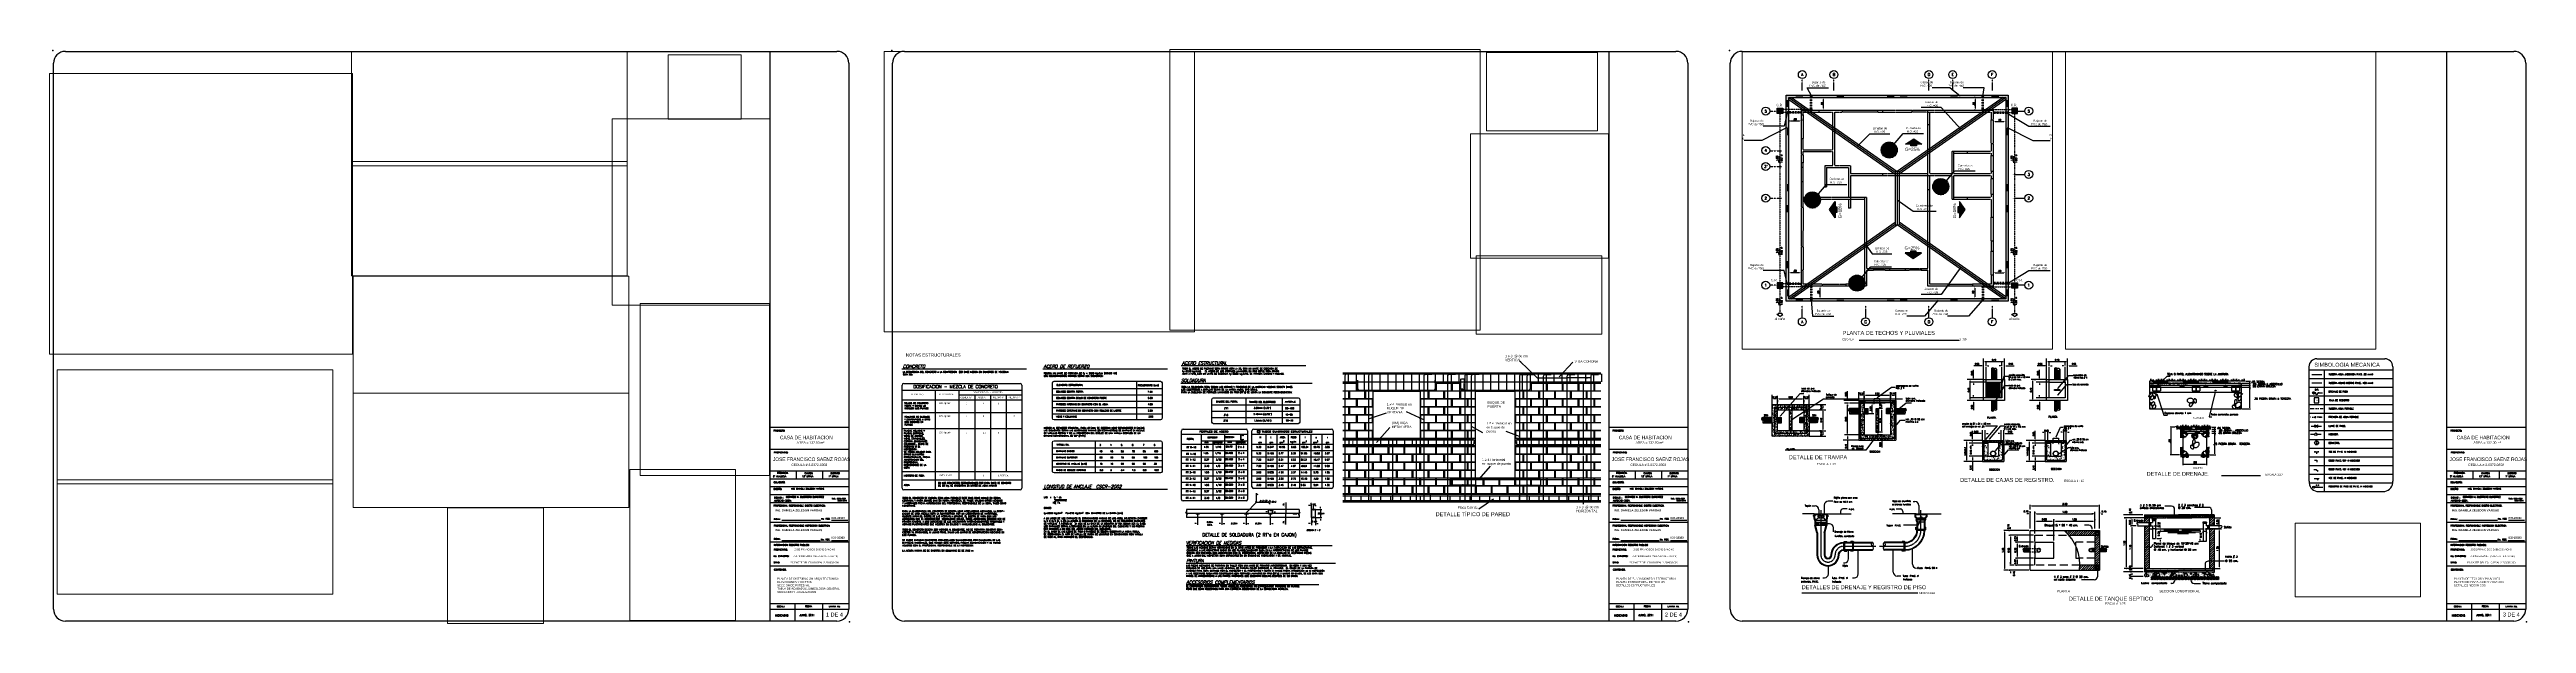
# Paper-space layout 'PLANOS 1-2-3' of a CAD drawing. Header units: millimetres. Extents: x 87 to 3217, y 212 to 938.
# The model-space entities are those that its viewports show. They can reach past a viewport. Long polylines and large blocks are cut down to what shows.
import ezdxf
from ezdxf.enums import TextEntityAlignment as Align

# ---------------------------------------------------------------- set-up
doc = ezdxf.new("R2010")
doc.units = ezdxf.units.MM
doc.set_wipeout_variables(frame=1)
for name, pattern in [('DIVIDE2', [0.625, 0.25, -0.125, 0, -0.125, 0, -0.125]), ('EJE2', [0.83, 0.75, -0.035, 0.01, -0.035]), ('HIDDEN', [0.375, 0.25, -0.125]), ('HIDDEN2', [0.1875, 0.125, -0.0625])]:
    doc.linetypes.add(name, pattern=pattern)
for name, color, linetype in [('ACERO', 3, 'Continuous'), ('ACHUR', 6, 'Continuous'), ('AN', 181, 'Continuous'), ('AP', 3, 'DIVIDE2'), ('BORDE', 1, 'Continuous'), ('CONCRETO', 4, 'Continuous'), ('COT', 1, 'Continuous'), ('COTAS', 1, 'Continuous'), ('DET', 1, 'Continuous'), ('DIM', 1, 'Continuous'), ('EJES', 7, 'EJE2'), ('EXT', 2, 'Continuous'), ('HATCH', 6, 'Continuous'), ('HATCH-TECHOS', 6, 'Continuous'), ('HIDDEN', 1, 'HIDDEN2'), ('MARCO$0$T100', 51, 'Continuous'), ('Notas Metalicas$0$2', 1, 'Continuous'), ('Notas Metalicas$0$3', 3, 'Continuous'), ('Notas Metalicas$0$COTAS', 7, 'Continuous'), ('Notas Metalicas$0$MARCO', 5, 'Continuous'), ('Notas Metalicas$0$RT', 1, 'Continuous'), ('Notas Metalicas$0$SOLDADURA', 3, 'Continuous'), ('Notas Metalicas$0$T1', 4, 'Continuous'), ('Notas Metalicas$0$T2', 5, 'Continuous'), ('Notas Metalicas$0$T3', 7, 'Continuous'), ('Notas Metalicas$0$TEXTO', 7, 'Continuous'), ('PLUMA1', 1, 'Continuous'), ('PLUMA2', 6, 'Continuous'), ('PROY', 1, 'HIDDEN'), ('ROTULOS', 3, 'Continuous'), ('SIMB', 221, 'Continuous'), ('SIMB-GRAL$0$SIMB', 1, 'Continuous'), ('T100', 4, 'Continuous'), ('T140', 161, 'HIDDEN2'), ('T200', 3, 'Continuous'), ('T80', 4, 'Continuous'), ('TECHO', 4, 'Continuous'), ('TECHOS', 221, 'Continuous'), ('TP', 221, 'Continuous'), ('TRAZOS', 6, 'HIDDEN'), ('TUBOS', 51, 'Continuous'), ('VAR', 3, 'Continuous'), ('Varillas', 3, 'Continuous'), ('W2', 91, 'Continuous')]:
    doc.layers.add(name, color=color, linetype=linetype)
doc.styles.add('1', font='SIMPLEX.shx')
doc.styles.add('2', font='swissk.ttf')
doc.styles.add('3', font='ROMANC.shx')
doc.styles.add('4', font='cityb___.ttf', dxfattribs={"height": 0.1})
doc.styles.add('5', font='stylu.ttf')
doc.styles.add('6', font='swissek.ttf')
doc.styles.add('7', font='swisse.ttf')
doc.styles.add('ARIAL', font='arial.ttf')
doc.styles.add('Escala20', font='arial.ttf', dxfattribs={"height": 0.032})
doc.styles.add('LEROY', font='simplex.shx')
doc.styles.add('M-LAMINA$0$8', font='swisseb.ttf')
doc.styles.add('MARCO$0$6', font='swissk.ttf')
doc.styles.add('MARCO$0$MAR-LAM$0$CLIENTE', font='ROMANS.shx')
doc.styles.add('MARCO$0$MAR-LAM$0$LEROY', font='simplex.shx')
doc.styles.add('Notas Metalicas$0$R1', font='romans.shx')
doc.styles.add('Notas Metalicas$0$ROMANS', font='romans.shx', dxfattribs={"oblique": 15})
doc.styles.add('Notas Metalicas$0$ROT', font='romans.shx')
doc.styles.add('ROMANC', font='ROMANC.SHX')
doc.styles.add('ROMAND', font='arial.ttf', dxfattribs={"width": 1.3, "oblique": 10, "height": 3})
doc.styles.add('SIMPLEX', font='SIMPLEX.SHX')
doc.dimstyles.new('1-10-2mm', dxfattribs={"dimtxt": 0.02, "dimasz": 0.02, "dimexe": 0.02, "dimexo": 0.001, "dimgap": 0.001, "dimtad": 1, "dimtih": 1, "dimtoh": 1, "dimzin": 0, "dimdsep": 46, "dimtxsty": 'ARIAL', "dimcen": 0.001, "dimclrd": 256, "dimclre": 256, "dimclrt": 3, "dimadec": 0, "dimazin": 0, "dimtfac": 1, "dimtmove": 1, "dimatfit": 3, "dimfxl": 1, "dimtzin": 0, "dimlwd": -1, "dimlwe": -1, "dimarcsym": 0})
doc.dimstyles.new('1-50', dxfattribs={"dimscale": 0.05, "dimtxt": 2, "dimasz": 2.5, "dimexe": 1.5, "dimexo": 1, "dimgap": 1, "dimtad": 1, "dimzin": 0, "dimdsep": 46, "dimtxsty": '1', "dimcen": 2, "dimclrd": 1, "dimclre": 7, "dimclrt": 4, "dimadec": 0, "dimazin": 0, "dimtfac": 1, "dimtofl": 0, "dimtmove": 2, "dimatfit": 3, "dimfxl": 1.5, "dimtolj": 1, "dimtzin": 0, "dimarcsym": 0})
doc.dimstyles.new('15', dxfattribs={"dimscale": 0.015, "dimtxt": 1.8, "dimasz": 1.8, "dimexe": 4, "dimexo": 1.5, "dimgap": 1.25, "dimtad": 1, "dimzin": 0, "dimdsep": 46, "dimtxsty": '1', "dimcen": 4, "dimclrd": 1, "dimclre": 6, "dimclrt": 4, "dimadec": 0, "dimazin": 0, "dimtfac": 1, "dimtdec": 4, "dimtofl": 0, "dimtmove": 0, "dimatfit": 3, "dimfxl": 1, "dimtolj": 1, "dimtzin": 0, "dimarcsym": 0})
doc.dimstyles.new('30', dxfattribs={"dimscale": 0.025, "dimtxt": 2, "dimasz": 2, "dimexe": 1, "dimexo": 2, "dimgap": 1.25, "dimtad": 1, "dimzin": 0, "dimdsep": 46, "dimtxsty": '1', "dimcen": 4, "dimclrd": 1, "dimclre": 6, "dimclrt": 4, "dimadec": 0, "dimazin": 0, "dimtfac": 1, "dimtofl": 0, "dimtmove": 2, "dimatfit": 3, "dimfxl": 1, "dimtolj": 1, "dimtzin": 0, "dimarcsym": 0})
doc.dimstyles.new('50', dxfattribs={"dimscale": 0.05, "dimtxt": 2, "dimasz": 2.5, "dimexe": 1.5, "dimexo": 1.5, "dimgap": 1.25, "dimtad": 1, "dimzin": 4, "dimdsep": 46, "dimtxsty": '1', "dimcen": -4, "dimclrd": 1, "dimclre": 6, "dimclrt": 4, "dimadec": 0, "dimazin": 0, "dimtfac": 1, "dimtmove": 1, "dimatfit": 3, "dimfxl": 4.5, "dimtfill": 1, "dimtolj": 1, "dimtzin": 0, "dimarcsym": 0})
doc.dimstyles.new('Notas Metalicas$0$STANDARD', dxfattribs={"dimtxt": 0.18, "dimasz": 0.18, "dimexe": 0.1, "dimexo": 0.1, "dimgap": 0.3, "dimtad": 1, "dimzin": 0, "dimdsep": 46, "dimtxsty": 'Notas Metalicas$0$ROMANS', "dimcen": 0.09, "dimclrd": 1, "dimclre": 1, "dimclrt": 3, "dimadec": 0, "dimazin": 0, "dimtfac": 1, "dimtmove": 0, "dimatfit": 2, "dimfxl": 1, "dimtolj": 1, "dimtzin": 0, "dimarcsym": 0})
doc.dimstyles.new('TEXTO50', dxfattribs={"dimscale": 0.05, "dimtxt": 2, "dimasz": 2.5, "dimexe": 0.18, "dimexo": 0.0625, "dimgap": 1.25, "dimtad": 1, "dimtih": 1, "dimtoh": 1, "dimdec": 4, "dimzin": 0, "dimdsep": 46, "dimtxsty": '4', "dimcen": 0.09, "dimclrd": 1, "dimclre": 6, "dimclrt": 4, "dimadec": 0, "dimazin": 0, "dimtfac": 1, "dimtdec": 4, "dimtmove": 2, "dimatfit": 3, "dimfxl": 1, "dimtolj": 1, "dimtzin": 0, "dimarcsym": 0})
pattern_1 = [(0, (0.047455, 0.1432665), (0, 0.00625), [])]
pattern_2 = [(140, (0.047455, 0.143266), (0.0062752, 0.071726), [0.0075, -0.0825]), (85, (0.047455, 0.14327), (-0.0752192, -0.0138751), [0.006, -0.066]), (190.4514, (0.04798, 0.149244), (-0.068944, 0.057851), [0.006374, -0.0701142]), (136.1842, (0.027455, 0.14327), (0.016552, 0.106724), [0.01125, -0.12375]), (186.6356, (0.02883, 0.15216), (-0.0974118, 0.0934663), [0.009561, -0.1051713]), (81.184, (0.02745, 0.14327), (-0.097412, 0.093466), [0.009, -0.099]), (111, (0.032455, 0.153266), (0.0402619, 0.0596907), [0.0075, -0.0825]), (56, (0.032455, 0.15327), (-0.072515, 0.0243315), [0.006, -0.066]), (161.4514, (0.03581, 0.15824), (-0.032253, 0.0840223), [0.006374, -0.0701142]), (127.5, (0.047455, 0.143266), (-0.03328939, 0.00121599), [0, -0.0652, 0, -0.067, 0, -0.06625]), (97.5, (0.047455, 0.143266), (-0.03944117, 0.02630695), [0, -0.0382, 0, -0.0637, 0, -0.02525]), (57.5, (0.047455, 0.120966), (0.00225549, 0.05338224), [0, -0.025, 0, -0.078, 0, -0.1035]), (47.5, (0.047455, 0.110966), (-0.0100105, 0.0583186), [0, -0.0325, 0, -0.0518, 0, -0.0735])]
pattern_3 = [(140, (-0.06589, 0.143266), (0.0062752, 0.071726), [0.0075, -0.0825]), (85, (-0.06589, 0.14327), (-0.0752192, -0.013875), [0.006, -0.066]), (190.4514, (-0.06537, 0.149244), (-0.068944, 0.057851), [0.006374, -0.0701142]), (136.184, (-0.08589, 0.14327), (0.016552, 0.106724), [0.01125, -0.12375]), (186.6356, (-0.08451, 0.15216), (-0.097412, 0.093466), [0.009561, -0.105171]), (81.184, (-0.08589, 0.14327), (-0.097412, 0.093466), [0.009, -0.099]), (111, (-0.08089, 0.153266), (0.0402619, 0.0596907), [0.0075, -0.0825]), (56, (-0.08089, 0.15327), (-0.072515, 0.0243315), [0.006, -0.066]), (161.4514, (-0.07754, 0.15824), (-0.032253, 0.0840223), [0.006374, -0.0701142]), (127.5, (-0.065893, 0.143266), (-0.0332894, 0.001216), [0, -0.0652, 0, -0.067, 0, -0.06625]), (97.5, (-0.065893, 0.143266), (-0.0394412, 0.02630695), [0, -0.0382, 0, -0.0637, 0, -0.02525]), (57.5, (-0.065893, 0.120966), (0.0022555, 0.05338224), [0, -0.025, 0, -0.078, 0, -0.1035]), (47.5, (-0.065893, 0.110966), (-0.0100105, 0.0583186), [0, -0.0325, 0, -0.0518, 0, -0.0735])]
pattern_4 = [(37.5, (0, -0.158517), (-0.00062993, 0.01926824), [0, -0.0152, 0, -0.017, 0, -0.01625]), (7.5, (0, -0.158517), (0.01769777, 0.02822146), [0, -0.0082, 0, -0.0137, 0, -0.00525]), (327.5, (-0.0123, -0.158517), (0.03114142, 5.659e-05), [0, -0.005, 0, -0.018, 0, -0.0235]), (317.5, (-0.0123, -0.158517), (0.03006127, 0.00877676), [0, -0.0025, 0, -0.0118, 0, -0.0135])]
pattern_5 = [(37.5, (-0.35, -0.158517), (-0.000629934, 0.01926824), [0, -0.0152, 0, -0.017, 0, -0.01625]), (7.5, (-0.35, -0.158517), (0.01769777, 0.02822146), [0, -0.0082, 0, -0.0137, 0, -0.00525]), (327.5, (-0.3623, -0.158517), (0.03114142, 5.659e-05), [0, -0.005, 0, -0.018, 0, -0.0235]), (317.5, (-0.3623, -0.158517), (0.03006127, 0.00877676), [0, -0.0025, 0, -0.0118, 0, -0.0135])]
pattern_6 = [(45, (0, -0.158517), (-0.0353553, 0.0353553), [])]
pattern_7 = [(45, (41.5039966, 10.570791), (-0.0045078057, 0.0045078057), [])]
pattern_8 = [(0, (2174.76784, 862.552856), (0, 0.042), [])]

# ---------------------------------------------------------------- blocks, each defined once
blk = doc.blocks.new('A$C6C677305')
at = {"color": 30}
for p, q in [((-844, 107.5), (-844, 797.5)), ((-829, 812.5), (146, 812.5)), ((61, 812.5), (61, 92.5)), ((161, 797.5), (161, 107.5)), ((146, 92.5), (-829, 92.5))]:
    blk.add_line(p, q, dxfattribs=at)
at = {"color": 3}
for p, q in [((61, 337.5), (161, 337.5)), ((61, 310), (161, 310)), ((61, 282.5), (161, 282.5)), ((94.3, 282.5), (94.3, 272.5)), ((127.6, 282.5), (127.6, 272.5)), ((61, 272.5), (161, 272.5)), ((61, 272.5), (161, 272.5)), ((61, 262.5), (161, 262.5)), ((61, 262.5), (161, 262.5)), ((61, 252.5), (161, 252.5)), ((61, 242.5), (161, 242.5)), ((61, 217.5), (161, 217.5)), ((61, 192.5), (161, 192.5)), ((61, 162.5), (161, 162.5)), ((60.7, 114.6), (160.7, 114.6)), ((61, 107.7), (161, 107.7)), ((92.6, 114.6), (92.6, 92.5)), ((127.6, 114.6), (127.6, 92.5))]:
    blk.add_line(p, q, dxfattribs=at)
at = {"color": 1}
for p, q in [((76.5, 219.9), (125.2, 219.9)), ((139.2, 219.9), (159.6, 219.9)), ((76.5, 194.4), (124.8, 194.4)), ((139, 194.4), (159.6, 194.4))]:
    blk.add_line(p, q, dxfattribs=at)
at = {"color": 30}
for centre, start, end in [((-829, 797.5), 90, 180), ((146, 797.5), 0, 90), ((-829, 107.5), 180, 270), ((146, 107.5), 270, 0)]:
    blk.add_arc(centre, 15, start, end, dxfattribs=at)
for p in [(-845, 813.5), (162, 91.5)]:
    blk.add_point(p)
at = {"color": 4}
for s, style, p in [('PROYECTO:', 'MARCO$0$MAR-LAM$0$LEROY', (66, 332.1)), ('PROPIETARIO:', 'MARCO$0$MAR-LAM$0$LEROY', (66.4, 304.6)), ('COLABORÓ:', 'MARCO$0$MAR-LAM$0$LEROY', (66, 266.8)), ('DISEÑO:', 'MARCO$0$MAR-LAM$0$LEROY', (66, 258.4)), ('PROVINCIA', 'MARCO$0$MAR-LAM$0$LEROY', (70.4, 278.6)), ('ING. DANIELA ZELEDON VARGAS', 'MARCO$0$MAR-LAM$0$LEROY', (88, 258.7)), ('CANTON', 'MARCO$0$MAR-LAM$0$LEROY', (105.1, 278.4)), ('DISTRITO', 'MARCO$0$MAR-LAM$0$LEROY', (138, 278.4)), ('PROFESIONAL RESPONSABLE DISEÑO ELECTRICO:', 'MARCO$0$MAR-LAM$0$LEROY', (65.9, 237.4)), ('FIRMA:', 'MARCO$0$MAR-LAM$0$LEROY', (66.1, 220.3)), ('AUTOCAD-2004:', 'MARCO$0$MAR-LAM$0$LEROY', (66.5, 243.7)), ('DIBUJO :', 'MARCO$0$MAR-LAM$0$LEROY', (66.5, 247.6)), ('GERARDO M. GUERRERO GUTIERREZ', 'MARCO$0$MAR-LAM$0$CLIENTE', (81.7, 248.4)), ('No. REG.', 'MARCO$0$MAR-LAM$0$LEROY', (125.9, 220.7)), ('INFORMACION REGISTRO PUBLICO:', 'MARCO$0$MAR-LAM$0$LEROY', (66.1, 187.6)), ('PROFESIONAL RESPONSABLE INSPECCION ELECTRICA:', 'MARCO$0$MAR-LAM$0$LEROY', (66.1, 212)), ('FIRMA:', 'MARCO$0$MAR-LAM$0$LEROY', (66.1, 195.3)), ('No. REG.', 'MARCO$0$MAR-LAM$0$LEROY', (125.6, 194.5)), ('No. CATASTRO:', 'MARCO$0$MAR-LAM$0$LEROY', (66, 173.6)), ('SITAS:', 'MARCO$0$MAR-LAM$0$LEROY', (66, 165.6)), ('PROPIETARIO:', 'MARCO$0$MAR-LAM$0$LEROY', (66.1, 181.8)), ('CONTENIDO:', 'MARCO$0$MAR-LAM$0$LEROY', (66.5, 156.5)), ('ESCALA', 'MARCO$0$MAR-LAM$0$LEROY', (70.2, 110)), ('FECHA', 'MARCO$0$MAR-LAM$0$LEROY', (105.7, 110.1)), ('LAMINA No.', 'MARCO$0$MAR-LAM$0$LEROY', (135.6, 110))]:
    blk.add_text(s, height=2, dxfattribs=dict(at, style=style)).set_placement(p)
at = {"color": 3, "style": 'MARCO$0$MAR-LAM$0$LEROY'}
for s, p in [('2%%D ALAJUELA', (65.2, 274.4)), ('13° UPALA', (101.8, 274.5)), ('1° UPALA', (135.3, 274.4))]:
    blk.add_text(s, height=2, dxfattribs=at).set_placement(p)
at = {"color": 40, "style": 'M-LAMINA$0$8'}
for s, width, p in [('ING. DANIELA ZELEDON VARGAS', 1.038096, (67.8, 231.2)), ('ICO-22333', 0.903812, (138.9, 221.7)), ('ING. DANIELA ZELEDON VARGAS', 1.038096, (67.8, 206.2)), ('ICO-22333', 0.903812, (138.9, 196.7))]:
    blk.add_text(s, height=2.5, dxfattribs=dict(at, width=width)).set_placement(p)
at = {"color": 1, "style": 'MARCO$0$MAR-LAM$0$LEROY'}
for s, p in [('TELS.: 2278-5232', (139.3, 246.5)), ('8926-0519', (147, 243.9))]:
    blk.add_text(s, height=1.4, dxfattribs=at).set_placement(p)
at = {"color": 3, "style": '7', "width": 1.101211}
for s, p in [(' ES PARTE DEL FOLIO REAL 2-203865-000', (86.2, 165.5)), ('A-1493216-2011  (AREA LOTE 1750 m²) ', (91.2, 173.7)), ('JOSE FRANCISCO SAENZ SANCHO', (91.4, 182))]:
    blk.add_text(s, height=2, dxfattribs=at).set_placement(p)
at = {"color": 51, "style": 'MARCO$0$MAR-LAM$0$LEROY'}
blk.add_text('INDICADAS', height=2.5, dxfattribs=at).set_placement((67.8, 98.5))
at = {"color": 51, "style": 'MARCO$0$MAR-LAM$0$LEROY', "width": 0.919275}
blk.add_text('JUNIO, 2011', height=2.5, dxfattribs=at).set_placement((98.5, 98.9))
at = {"layer": 'MARCO$0$T100', "color": 1, "style": 'MARCO$0$6'}
for s, height, width, p in [('CASA DE HABITACION', 4.5, 0.948269, (73.8, 322.3)), ('AREA = 132.00 m²', 3, 0.831724, (95.1, 316.6)), ('JOSE FRANCISCO SAENZ ROJAS', 4.5, 0.778824, (65, 294.8)), ('CEDULA # 2-0372-0358 ', 3, 0.831724, (88.4, 288.5))]:
    blk.add_text(s, height=height, dxfattribs=dict(at, width=width)).set_placement(p)
blk = doc.blocks.new('*X72')
at = {"color": 0}
for p, q in [((20.4, 121.4), (22.1, 123)), ((20.4, 121.6), (21.9, 123)), ((20.4, 121.7), (21.7, 123)), ((20.5, 121.2), (22.2, 123)), ((20.5, 121.9), (21.5, 123)), ((20.5, 121.1), (22.3, 122.9)), ((20.6, 121), (22.5, 122.9)), ((20.6, 122.2), (21.2, 122.9)), ((20.6, 120.9), (22.6, 122.8)), ((20.7, 120.8), (22.7, 122.7)), ((20.8, 120.7), (22.8, 122.7)), ((20.9, 120.6), (22.9, 122.6)), ((21, 120.5), (23, 122.5)), ((21.1, 120.4), (23, 122.4)), ((21.2, 120.3), (23.1, 122.3)), ((21.3, 120.3), (23.2, 122.2)), ((21.4, 120.2), (23.2, 122)), ((21.6, 120.2), (23.3, 121.9)), ((21.7, 120.2), (23.3, 121.7)), ((21.9, 120.2), (23.3, 121.6)), ((22.1, 120.2), (23.3, 121.4)), ((22.3, 120.2), (23.2, 121.1)), ((22.7, 120.4), (23, 120.8))]:
    blk.add_line(p, q, dxfattribs=at)
blk = doc.blocks.new('Simb-MEC')
at = {"color": 5}
for p, q in [((0.3, 6.93), (0.3, -0.3)), ((0.31, 6.74), (5.61, 6.74)), ((0.8, 7.43), (5.09, 7.43)), ((1.25, 6.74), (1.25, -0.95)), ((5.59, 6.93), (5.59, -0.3)), ((0.71, 5.28), (0.71, 5.25)), ((0.86, 5.25), (0.86, 5.28)), ((0.67, 1.59), (0.67, 1.54)), ((0.88, 1.59), (0.88, 1.54)), ((0.61, 0.43), (0.76, 0.43)), ((0.62, 1.56), (0.91, 1.56)), ((0.65, 1.03), (0.8, 1.03)), ((0.66, 0.46), (0.66, 0.41)), ((0.7, 1.05), (0.7, 1)), ((0.75, 1.47), (0.8, 1.47)), ((0.76, 0.43), (0.87, 0.33)), ((0.77, 1.56), (0.77, 1.43)), ((0.78, 0.93), (0.83, 0.93)), ((0.8, 1.03), (0.8, 0.89)), ((0.82, 0.35), (0.85, 0.38)), ((0.62, -0.14), (0.93, -0.14)), ((0.67, -0.11), (0.67, -0.16)), ((0.77, -0.14), (0.88, -0.24)), ((0.8, -0.95), (5.09, -0.95)), ((0.83, -0.22), (0.86, -0.19)), ((0.9, -0.11), (0.9, -0.16))]:
    blk.add_line(p, q, dxfattribs=at)
at = {"color": 40}
blk.add_line((0.48, 6.44), (1.11, 6.44), dxfattribs=at)
at = {"color": 1}
for p, q in [((0.3, 6.19), (5.59, 6.19)), ((0.3, 5.64), (5.59, 5.64)), ((0.3, 5.09), (5.59, 5.09)), ((0.3, 4.54), (5.59, 4.54)), ((0.3, 3.99), (5.59, 3.99)), ((0.3, 3.44), (5.59, 3.44)), ((0.3, 2.89), (5.59, 2.89)), ((0.3, 2.34), (5.59, 2.34)), ((0.3, 1.79), (5.59, 1.79)), ((0.3, 1.24), (5.59, 1.24)), ((0.3, 0.69), (5.59, 0.69)), ((0.3, 0.14), (5.59, 0.14)), ((0.3, -0.41), (5.59, -0.41))]:
    blk.add_line(p, q, dxfattribs=at)
at = {"color": 91, "linetype": 'Continuous'}
blk.add_line((0.48, 5.91), (1.11, 5.91), dxfattribs=at)
at = {"color": 91}
for p, q in [((0.67, 5.28), (0.71, 5.28)), ((0.86, 5.28), (1.16, 5.28))]:
    blk.add_line(p, q, dxfattribs=at)
at = {"color": 4}
for p, q in [((0.69, 5.32), (0.69, 5.23)), ((0.9, 5.32), (0.9, 5.23)), ((0.67, 3.11), (0.86, 3.25)), ((0.67, 3.25), (0.86, 3.11)), ((0.67, 3.11), (0.67, 3.25)), ((0.7, 3.81), (0.7, 3.67)), ((0.86, 3.11), (0.86, 3.25)), ((0.97, 3.79), (0.97, 3.7)), ((0.99, 3.79), (0.99, 3.7)), ((0.7, -0.63), (0.7, -0.72))]:
    blk.add_line(p, q, dxfattribs=at)
at = {"color": 2}
blk.add_line((0.6, -0.68), (1.17, -0.68), dxfattribs=at)
at = {"color": 4}
blk.add_lwpolyline([(0.63, 4.65), (0.93, 4.65), (0.93, 4.96), (0.63, 4.96)], close=True, dxfattribs=at)
for centre, radius in [((0.6, 5.28), 0.0713), ((1.07, 3.74), 0.025), ((0.74, 2.66), 0.0819), ((0.6, -0.68), 0.0713)]:
    blk.add_circle(centre, radius, dxfattribs=at)
at = {"color": 5}
for centre, radius, start, end in [((0.8, 6.93), 0.5, 90, 180), ((5.09, 6.93), 0.5, 0, 90), ((0.78, 5.25), 0.076, 180, 0), ((0.9, -0.36), 0.6, 174.2564, 260.7232), ((5, -0.36), 0.594, 278.7748, 6.2456)]:
    blk.add_arc(centre, radius, start, end, dxfattribs=at)
at = {"layer": 'AN', "color": 3}
blk.add_circle((0.78, 2.12), 0.126, dxfattribs=at)
at = {"layer": 'AP'}
for p, q in [((0.37, 4.29), (1.2, 4.29)), ((1.04, 3.74), (0.37, 3.74)), ((0.44, 3.18), (0.67, 3.18)), ((0.86, 3.18), (1.09, 3.18)), ((0.39, 2.66), (0.66, 2.66)), ((0.82, 2.66), (1.09, 2.66))]:
    blk.add_line(p, q, dxfattribs=at)
at = {"layer": 'SIMB', "color": 4}
blk.add_line((0.61, -0.61), (0.61, -0.75), dxfattribs=at)
at = {"color": 7, "xscale": 0.05000000000000071, "yscale": 0.05000000000000071, "zscale": 0.05000000000000071}
blk.add_blockref('*X72', (-0.5, -0.8), dxfattribs=at)
at = {"color": 4}
for s, height, style, p in [('TUBERIA AGUA JABONOSA P.V.C. 50 mm%%c', 0.1, '1', (1.54, 6.4)), ('D.P. ', 0.095, 'ROMANC', (0.67, 5.43)), ('TUBERIA AGUAS NEGRAS P.V.C. 100 mm%%c', 0.1, '1', (1.54, 5.85)), ('DRENAJE DE PISO ', 0.1, '1', (1.54, 5.3)), ('CAJA DE REGISTRO ', 0.1, '1', (1.58, 4.76)), ('TUBERIA AGUA POTABLE ', 0.1, '1', (1.54, 4.23)), ('PREVISTA DE AGUA POTABLE', 0.1, '1', (1.54, 3.7)), ('LLAVE DE PASO.', 0.1, '1', (1.54, 3.13)), ('M', 0.095, 'ROMAND', (0.68, 2.62)), ('CENICERO.', 0.1, '1', (1.54, 2.06)), ('TEE DE P.V.C. %%C INDICADO', 0.1, '1', (1.54, 1.5)), ('MEDIDOR.', 0.1, '1', (1.54, 2.61)), ('CODO P.V.C. 90* %%C INDICADO', 0.1, '1', (1.54, 0.95)), ('CODO P.V.C. 45* %%C INDICADO', 0.1, '1', (1.54, 0.4)), ('R.P. ', 0.095, 'ROMANC', (0.73, -0.62)), ('YEE DE P.V.C. %%C INDICADO', 0.1, '1', (1.54, -0.15)), ('REGISTRO DE PISO DE P.V.C. %%C INDICADO', 0.1, '1', (1.54, -0.69))]:
    blk.add_text(s, height=height, dxfattribs=dict(at, style=style)).set_placement(p)
at = {"color": 4, "style": 'ROMAND'}
blk.add_text('C.R.', height=0.095, dxfattribs=at).set_placement((0.78, 4.76), align=Align.CENTER)
at = {"layer": 'AN', "color": 4, "style": '1'}
blk.add_text('C', height=0.1, rotation=0.059, dxfattribs=at).set_placement((0.74, 2.07))
at = {"layer": 'T200', "style": '2'}
blk.add_text('SIMBOLOGIA MECANICA', height=0.25, dxfattribs=at).set_placement((0.64, 6.93))
blk = doc.blocks.new('REGISTRO')
at = {"color": 5}
for p, q in [((48.8, 128.5), (33.8, 128.5)), ((65.4, 128.5), (95.4, 128.5))]:
    blk.add_line(p, q, dxfattribs=at)
at = {"color": 4}
for p, q in [((47.4, 125.9), (47.8, 126.3)), ((48.8, 124.5), (47.4, 125.9)), ((48.8, 125.3), (47.8, 126.3)), ((48.8, 128.5), (50.3, 128.5)), ((48.8, 125.3), (48.8, 128.5)), ((50.3, 127.5), (49.6, 126.5)), ((49.6, 123), (49.6, 126.5)), ((50.3, 127.5), (50.3, 128.5)), ((50.6, 128.5), (63.6, 128.5)), ((50.6, 127.5), (50.6, 128.5)), ((50.6, 127.5), (57.1, 126.5)), ((57.1, 126.5), (63.6, 127.5)), ((63.6, 127.5), (63.6, 128.5)), ((63.9, 127.5), (63.9, 128.5)), ((63.9, 128.5), (65.4, 128.5)), ((63.9, 127.5), (64.6, 126.5)), ((64.6, 123), (64.6, 126.5)), ((65.4, 125.3), (65.4, 128.5)), ((65.4, 125.3), (66.4, 126.3)), ((65.4, 124.5), (66.8, 125.9)), ((66.8, 125.9), (66.4, 126.3)), ((178, 128.5), (189, 128.5)), ((178, 127.7), (189, 127.7)), ((48.8, 123), (48.8, 124.5)), ((49.6, 119.9), (48.8, 123)), ((50.4, 120), (49.6, 123)), ((52.1, 104.5), (49.6, 113.9)), ((52.9, 104.6), (50.4, 114)), ((50.9, 118), (63.3, 118)), ((50.9, 114), (63.3, 114)), ((61.3, 104.6), (63.8, 114)), ((62.1, 104.5), (64.6, 113.9)), ((63.8, 120), (64.6, 123)), ((63.8, 120), (64.6, 123)), ((64.6, 119.9), (65.5, 123)), ((65.4, 123), (65.4, 124.5)), ((177.3, 111.6), (178.1, 111.6)), ((178.5, 107.5), (177.3, 108.7)), ((179.3, 107.9), (178.1, 109.1)), ((178.9, 123.5), (188.1, 123.5)), ((178.9, 121), (188.1, 121)), ((182.4, 124.5), (184.6, 124.5)), ((187.7, 107.9), (188.9, 109.1)), ((188.5, 107.5), (189.7, 108.7)), ((188.9, 111.6), (189.7, 111.6)), ((85.8, 92.5), (87, 93.7)), ((85.8, 82.5), (87, 81.3)), ((86.1, 91.7), (87.3, 92.9)), ((86.1, 83.3), (87.3, 82.1)), ((89.8, 92.9), (89.8, 93.7)), ((89.8, 81.3), (89.8, 82.1)), ((94.8, 92.9), (94.8, 93.7)), ((94.8, 81.3), (94.8, 82.1)), ((98.5, 91.7), (97.3, 92.9)), ((98.5, 83.3), (97.3, 82.1)), ((98.9, 92.5), (97.7, 93.7)), ((98.9, 82.5), (97.7, 81.3)), ((159.8, 92.9), (159.8, 93.7)), ((159.8, 81.3), (159.8, 82.1)), ((163.5, 91.7), (162.3, 92.9)), ((163.5, 83.3), (162.3, 82.1)), ((163.8, 92.5), (162.6, 93.7)), ((163.8, 82.5), (162.6, 81.3))]:
    blk.add_line(p, q, dxfattribs=at)
at = {"color": 1}
for p, q in [((51.6, 127.3), (51.6, 128.5)), ((52.2, 127.2), (52.2, 128.5)), ((54.2, 126.9), (54.2, 128.5)), ((54.8, 126.8), (54.8, 128.5)), ((56.8, 126.5), (56.8, 128.5)), ((57.4, 126.5), (57.4, 128.5)), ((59.4, 126.8), (59.4, 128.5)), ((60, 126.9), (60, 128.5)), ((62, 127.2), (62, 128.5)), ((62.6, 127.3), (62.6, 128.5)), ((51.3, 118), (51.3, 114)), ((52.1, 118), (52.1, 114)), ((53.6, 118), (53.6, 114)), ((55.6, 118), (55.6, 114)), ((58.6, 118), (58.6, 114)), ((60.6, 118), (60.6, 114)), ((62.1, 118), (62.1, 114)), ((62.9, 118), (62.9, 114)), ((178.5, 109.2), (188.5, 109.2)), ((179.3, 118.5), (187.7, 118.5)), ((179.3, 107.9), (187.7, 107.9)), ((86.1, 83.3), (86.1, 91.7)), ((87.3, 82.5), (87.3, 92.5)), ((97.3, 82.5), (97.3, 92.5)), ((98.5, 83.3), (98.5, 91.7)), ((162.3, 82.5), (162.3, 92.5)), ((163.5, 83.3), (163.5, 91.7))]:
    blk.add_line(p, q, dxfattribs=at)
at = {"color": 6}
for p, q in [((178.9, 123), (188.1, 123)), ((178.9, 122.5), (188.1, 122.5)), ((178.9, 122), (188.1, 122)), ((178.9, 121.5), (188.1, 121.5))]:
    blk.add_line(p, q, dxfattribs=at)
at = {"color": 1}
blk.add_lwpolyline([(63.6, 121.5), (62.5, 121.5), (61.1, 123), (58.3, 123), (59.1, 124.5), (61.1, 124.5), (61.1, 125.5), (53.1, 125.5), (53.1, 124.5), (55.1, 124.5), (56, 123), (53.1, 123), (51.8, 121.5), (50.7, 121.5), (50.9, 120.5), (63.3, 120.5)], close=True, dxfattribs=at)
at = {"color": 4}
for points in [[(176, 128.5), (176, 124.8)], [(176.8, 127.2), (176.8, 125.2)], [(177.6, 128.5), (177.6, 127.7)], [(178, 128.5), (178, 127.7)], [(189, 128.5), (189, 127.7)], [(189.4, 128.5), (189.4, 127.7)], [(190.2, 127.2), (190.2, 125.2)], [(191, 128.5), (191, 124.8)], [(50.9, 118), (50.9, 114)], [(63.3, 118), (63.3, 114)], [(177.3, 108.7), (177.3, 111.6)], [(177.7, 123.1), (177.7, 120.8)], [(178.1, 109.1), (178.1, 111.6)], [(178.5, 123.5), (178.5, 121)], [(178.5, 118.3), (178.5, 109.2)], [(178.9, 123.5), (178.9, 121)], [(179.3, 118.5), (179.3, 109.2)], [(182.4, 124.5), (182.4, 123.5)], [(184.6, 124.5), (184.6, 123.5)], [(187.7, 118.5), (187.7, 109.2)], [(188.1, 123.5), (188.1, 121)], [(188.5, 123.5), (188.5, 121)], [(188.5, 118.3), (188.5, 109.2)], [(188.9, 109.1), (188.9, 111.6)], [(189.3, 123.1), (189.3, 120.8)], [(189.7, 108.7), (189.7, 111.6)], [(87, 93.7), (89.8, 93.7)], [(87, 81.3), (89.8, 81.3)], [(87.3, 92.9), (89.8, 92.9)], [(87.3, 92.5), (97.3, 92.5)], [(87.3, 91.7), (97.3, 91.7)], [(87.3, 83.3), (97.3, 83.3)], [(87.3, 82.5), (97.3, 82.5)], [(87.3, 82.1), (89.8, 82.1)], [(97.7, 93.7), (94.8, 93.7)], [(97.3, 92.9), (94.8, 92.9)], [(97.3, 82.1), (94.8, 82.1)], [(97.7, 81.3), (94.8, 81.3)], [(98.5, 91.7), (121.4, 91.7)], [(98.5, 83.3), (123.2, 83.3)], [(98.9, 92.5), (122.3, 92.5)], [(98.9, 82.5), (122.3, 82.5)], [(162.3, 83.3), (136.3, 83.3)], [(162.3, 92.5), (137.3, 92.5)], [(162.3, 82.5), (137.3, 82.5)], [(162.3, 91.7), (138.1, 91.7)], [(162.6, 93.7), (159.8, 93.7)], [(162.3, 92.9), (159.8, 92.9)], [(162.3, 82.1), (159.8, 82.1)], [(162.6, 81.3), (159.8, 81.3)]]:
    blk.add_lwpolyline(points, dxfattribs=at)
for points in [[(49.6, 119.9), (49.6, 113.9, 1)], [(50.4, 120), (50.4, 114, 1)], [(52.1, 104.5), (52.1, 76.5, 1), (80.1, 76.5, -0.39854), (85.8, 82.5)], [(52.9, 104.6), (52.9, 76.5, 1), (79.3, 76.5, -0.414214), (86.1, 83.3)], [(61.3, 104.6), (61.3, 76.5, 1), (70.9, 76.5, -0.414214), (86.1, 91.7)], [(62.1, 104.5), (62.1, 76.5, 1), (70.1, 76.5, -0.408096), (85.8, 92.5)], [(63.8, 120), (63.8, 114, 1)], [(64.6, 119.9), (64.6, 113.9, 1)]]:
    blk.add_lwpolyline(points, format="xyb", dxfattribs=at)
for centre, radius, start, end in [((163.5, 107.5), 24.2, 270, 0.7898), ((163.5, 107.5), 15.8, 270, 1.2146), ((163.5, 107.5), 25, 270.7646, 0), ((163.5, 107.5), 15, 271.2522, 0), ((123.6, 90), 2.81, 117.2376, 242.7624), ((120.8, 85), 2.92, 301.0107, 62.6931), ((120.6, 90), 3.05, 304.8183, 55.1817), ((138.6, 90), 2.81, 117.2376, 242.7624), ((138.6, 85), 2.81, 117.2376, 242.7624), ((135.8, 90), 2.92, 297.3069, 58.9893)]:
    blk.add_arc(centre, radius, start, end, dxfattribs=at)
at = {"layer": 'DET', "color": 1}
for p, q in [((46.3, 138.5), (49.7, 138.5)), ((54.7, 133.5), (54.7, 125.5)), ((61.4, 139.4), (61.4, 128.5)), ((72.2, 144.4), (66.4, 144.4)), ((82, 131.6), (82, 128.5)), ((90.4, 134.6), (85, 134.6)), ((152.2, 134.6), (157.6, 134.6)), ((160.6, 131.6), (160.6, 128.5)), ((173.9, 144.2), (175.8, 144.2)), ((180.8, 139.2), (180.8, 128.5)), ((67.9, 115.9), (59.7, 115.9)), ((72.9, 105.6), (72.9, 110.9)), ((85.5, 66.7), (87.2, 66.7)), ((92.2, 71.7), (92.2, 82.5)), ((104.4, 52.5), (104.4, 82.5)), ((148.5, 54.9), (148.5, 82.5)), ((172.8, 64.9), (172.8, 84.4)), ((59.7, 47.6), (61.7, 47.6)), ((66.7, 52.6), (66.7, 62.5)), ((97, 47.5), (99.4, 47.5)), ((158.1, 49.9), (153.5, 49.9)), ((177.3, 59.9), (177.8, 59.9))]:
    blk.add_line(p, q, dxfattribs=at)
at = {"layer": 'DET', "color": 5}
for p, q in [((177.6, 128.5), (147.6, 128.5)), ((189.4, 128.5), (209.2, 128.5))]:
    blk.add_line(p, q, dxfattribs=at)
at = {"layer": 'DET', "color": 4}
for p, q in [((177.6, 127.7), (176.8, 127.2)), ((189.4, 127.7), (190.2, 127.2)), ((177.7, 123.1), (176, 124.8)), ((178.5, 123.5), (176.8, 125.2)), ((178.5, 118.3), (177.7, 120.8)), ((179.3, 118.5), (178.5, 121)), ((187.7, 118.5), (188.5, 121)), ((188.5, 123.5), (190.2, 125.2)), ((188.5, 118.3), (189.3, 120.8)), ((189.3, 123.1), (191, 124.8)), ((179.8, 28.4), (33.1, 28.4))]:
    blk.add_line(p, q, dxfattribs=at)
at = {"layer": 'DET'}
for p, q in [((178.8, 114), (161.4, 114)), ((181.3, 121), (181.3, 121)), ((181.3, 119), (181.3, 116.5))]:
    blk.add_line(p, q, dxfattribs=at)
at = {"layer": 'DET', "color": 1}
for points in [[(54.7, 128, 0, 0, 0), (54.7, 127.4, 1, 0.1, 0), (54.7, 125.4, 0.1, 0.1, 0)], [(61.4, 131.1, 0, 0, 0), (61.4, 130.5, 1, 0.1, 0), (61.4, 128.5, 0.1, 0.1, 0)], [(82, 131.1, 0, 0, 0), (82, 130.5, 1, 0.1, 0), (82, 128.5, 0.1, 0.1, 0)], [(160.6, 131.1, 0, 0, 0), (160.6, 130.5, 1, 0.1, 0), (160.6, 128.5, 0.1, 0.1, 0)], [(180.8, 131.1, 0, 0, 0), (180.8, 130.5, 1, 0.1, 0), (180.8, 128.5, 0.1, 0.1, 0)], [(61.9, 115.9, 0, 0, 0), (61.7, 115.9, 1, 0.1, 0), (59.7, 115.9, 0.1, 0.1, 0)], [(66.7, 59.9, 0, 0, 0), (66.7, 60.5, 1, 0.1, 0), (66.7, 62.5, 0.1, 0.1, 0)], [(92.2, 79.9, 0, 0, 0), (92.2, 80.5, 1, 0.1, 0), (92.2, 82.5, 0.1, 0.1, 0)], [(104.4, 79.9, 0, 0, 0), (104.4, 80.5, 1, 0.1, 0), (104.4, 82.5, 0.1, 0.1, 0)], [(148.5, 79.9, 0, 0, 0), (148.5, 80.5, 1, 0.1, 0), (148.5, 82.5, 0.1, 0.1, 0)], [(172.8, 81.5, 0, 0, 0), (172.8, 82.1, 1, 0.1, 0), (172.8, 84.1, 0.1, 0.1, 0)]]:
    blk.add_lwpolyline(points, format="xyseb", dxfattribs=at)
for centre, radius, start, end in [((49.7, 133.5), 5, 0, 90), ((66.4, 139.4), 5, 90, 180), ((85, 131.6), 3, 90, 180), ((157.6, 131.6), 3, 0, 90), ((175.8, 139.2), 5, 0, 90), ((67.9, 110.9), 5, 0, 90), ((87.2, 71.7), 5, 270, 0), ((177.8, 64.9), 5, 180, 270), ((61.7, 52.6), 5, 270, 0), ((99.4, 52.5), 5, 270, 0), ((153.5, 54.9), 5, 180, 270)]:
    blk.add_arc(centre, radius, start, end, dxfattribs=at)
at = {"layer": 'DET'}
blk.add_arc((178.8, 116.5), 2.5, 270, 0, dxfattribs=at)
blk.add_solid([(181, 119), (181.7, 119), (181.3, 121)], dxfattribs=at)
at = {"layer": 'EJES', "color": 6}
for p, q in [((57.1, 133.3), (57.1, 76.5)), ((183.5, 107.5), (183.5, 133.3)), ((86.1, 87.5), (126.4, 87.5)), ((131.1, 87.5), (163.5, 87.5))]:
    blk.add_line(p, q, dxfattribs=at)
for centre, radius, start, end in [((163.5, 107.5), 20, 270, 0), ((66.1, 76.5), 9, 180, 0), ((86.1, 76.5), 11, 90, 180)]:
    blk.add_arc(centre, radius, start, end, dxfattribs=at)
at = {"layer": 'DET', "color": 4}
for s, height, style, p in [('Tapón', 2, '1', (36.9, 137.7)), ('Rejilla plana con area ', 2, '1', (73.6, 147.8)), ('libre de 45.2 cm.', 2, '1', (73.6, 142.6)), ('n.p.t.', 2, '1', (92.6, 133.5)), ('n.p.t.', 2, '1', (144, 133.5)), ('Tapa de aluminio', 2, '1', (147.4, 143.5)), ('o bronce fundido', 2, '1', (147.4, 139.3)), ('fundido, aprobado', 2, '1', (74.6, 99.5)), ('Drenaje de hierro', 2, '1', (74.6, 104.8)), ('Tapón  P.V.C.', 2, '1', (140.1, 112.7)), ('Niple', 2, '1', (84.6, 61.9)), ('Trampa de cierre', 2, '1', (32.1, 46.3)), ('profundo, P.V.C.', 2, '1', (32.1, 41.9)), ('Tubo  P.V.C. %%C', 2, '1', (71.1, 46.3)), ('indicado', 2, '1', (71.6, 41.8)), ('Tubo  P.V.C. %%C', 2, '1', (160.8, 49)), ('indicado', 2, '1', (161.3, 44.5)), ('Codo  P.V.C. 90 %%C', 2, '1', (179.1, 59.1)), ('SIN ESCALA', 2.5, '2', (180.9, 27.3))]:
    blk.add_text(s, height=height, dxfattribs=dict(at, style=style)).set_placement(p)
at = {"layer": 'DET', "color": 3, "style": '2'}
blk.add_text('DETALLES DE DRENAJE Y REGISTRO DE PISO', height=5, dxfattribs=at).set_placement((32.9, 33.2))
blk = doc.blocks.new('*D77')
at = {"color": 6, "linetype": 'ByBlock'}
for p, q in [((-1.953, -0.54), (-1.99, -0.54)), ((-1.953, -0.94), (-1.99, -0.94))]:
    blk.add_line(p, q, dxfattribs=at)
at = {"color": 1, "linetype": 'ByBlock'}
blk.add_line((-1.93, -0.567), (-1.93, -0.913), dxfattribs=at)
for points in [[(-1.935, -0.567), (-1.926, -0.567), (-1.93, -0.54)], [(-1.935, -0.913), (-1.926, -0.913), (-1.93, -0.94)]]:
    blk.add_solid(points, dxfattribs=at)
at = {"layer": 'Defpoints', "color": 0, "linetype": 'ByBlock'}
for p in [(-1.93, -0.54), (-1.93, -0.94), (-1.93, -0.94)]:
    blk.add_point(p, dxfattribs=at)
at = {"color": 4, "linetype": 'ByBlock', "insert": (-1.963, -0.74), "char_height": 0.027, "attachment_point": 5, "rotation": 90, "style": '1'}
blk.add_mtext('\\A1;0.40', dxfattribs=at)
blk = doc.blocks.new('*D76')
at = {"color": 6, "linetype": 'ByBlock'}
for p, q in [((-1.93, -0.94), (-1.87, -0.94)), ((-1.93, -1.04), (-1.87, -1.04))]:
    blk.add_line(p, q, dxfattribs=at)
at = {"color": 1, "linetype": 'ByBlock'}
blk.add_line((-1.93, -0.967), (-1.93, -1.013), dxfattribs=at)
for points in [[(-1.935, -0.967), (-1.926, -0.967), (-1.93, -0.94)], [(-1.935, -1.013), (-1.926, -1.013), (-1.93, -1.04)]]:
    blk.add_solid(points, dxfattribs=at)
at = {"layer": 'Defpoints', "color": 0, "linetype": 'ByBlock'}
for p in [(-1.953, -0.94), (-1.953, -1.04), (-1.93, -1.04)]:
    blk.add_point(p, dxfattribs=at)
at = {"color": 4, "linetype": 'ByBlock', "insert": (-1.963, -0.99), "char_height": 0.027, "attachment_point": 5, "rotation": 90, "style": '1'}
blk.add_mtext('\\A1;0.10', dxfattribs=at)
blk = doc.blocks.new('*D79')
at = {"color": 6, "linetype": 'ByBlock'}
for p, q in [((-2.79, -0.173), (-2.79, -0.211)), ((-2.29, -0.173), (-2.29, -0.211))]:
    blk.add_line(p, q, dxfattribs=at)
at = {"color": 1, "linetype": 'ByBlock'}
blk.add_line((-2.763, -0.151), (-2.317, -0.151), dxfattribs=at)
for points in [[(-2.763, -0.146), (-2.763, -0.155), (-2.79, -0.151)], [(-2.317, -0.146), (-2.317, -0.155), (-2.29, -0.151)]]:
    blk.add_solid(points, dxfattribs=at)
at = {"layer": 'Defpoints', "color": 0, "linetype": 'ByBlock'}
for p in [(-2.79, -0.151), (-2.29, -0.151), (-2.29, -0.151)]:
    blk.add_point(p, dxfattribs=at)
at = {"color": 4, "linetype": 'ByBlock', "insert": (-2.54, -0.118), "char_height": 0.027, "attachment_point": 5, "style": '1'}
blk.add_mtext('\\A1;0.50', dxfattribs=at)
blk = doc.blocks.new('*D78')
at = {"color": 6, "linetype": 'ByBlock'}
for p, q in [((-2.89, -0.268), (-2.89, -0.19)), ((-2.79, -0.268), (-2.79, -0.19))]:
    blk.add_line(p, q, dxfattribs=at)
at = {"color": 1, "linetype": 'ByBlock'}
blk.add_line((-2.817, -0.25), (-2.863, -0.25), dxfattribs=at)
for points in [[(-2.863, -0.246), (-2.863, -0.255), (-2.89, -0.25)], [(-2.817, -0.246), (-2.817, -0.255), (-2.79, -0.25)]]:
    blk.add_solid(points, dxfattribs=at)
at = {"layer": 'Defpoints', "color": 0, "linetype": 'ByBlock'}
for p in [(-2.89, -0.25), (-2.89, -0.29), (-2.79, -0.29)]:
    blk.add_point(p, dxfattribs=at)
at = {"color": 4, "linetype": 'ByBlock', "insert": (-2.84, -0.218), "char_height": 0.027, "attachment_point": 5, "style": '1'}
blk.add_mtext('\\A1;0.10', dxfattribs=at)
blk = doc.blocks.new('*X74')
at = {"color": 0}
for p, q in [((0.475, 1.376), (0.475, 1.567)), ((0.481, 1.37), (0.481, 1.567)), ((0.487, 1.368), (0.487, 1.567)), ((0.494, 1.367), (0.494, 1.567)), ((0.5, 1.367), (0.5, 1.567)), ((0.506, 1.37), (0.506, 1.567)), ((0.513, 1.375), (0.513, 1.567)), ((0.519, 1.387), (0.519, 1.567)), ((0.525, 1.408), (0.525, 1.567)), ((0.531, 1.413), (0.531, 1.567)), ((0.537, 1.416), (0.537, 1.567)), ((0.544, 1.417), (0.544, 1.567)), ((0.55, 1.416), (0.55, 1.567)), ((0.556, 1.414), (0.556, 1.567)), ((0.562, 1.409), (0.562, 1.567)), ((0.569, 1.396), (0.569, 1.567))]:
    blk.add_line(p, q, dxfattribs=at)
blk = doc.blocks.new('*D80')
at = {"color": 6, "linetype": 'ByBlock'}
for p, q in [((-1.93, -0.44), (-1.87, -0.44)), ((-1.93, -0.54), (-1.87, -0.54))]:
    blk.add_line(p, q, dxfattribs=at)
at = {"color": 1, "linetype": 'ByBlock'}
blk.add_line((-1.93, -0.467), (-1.93, -0.513), dxfattribs=at)
for points in [[(-1.935, -0.467), (-1.926, -0.467), (-1.93, -0.44)], [(-1.935, -0.513), (-1.926, -0.513), (-1.93, -0.54)]]:
    blk.add_solid(points, dxfattribs=at)
at = {"layer": 'Defpoints', "color": 0, "linetype": 'ByBlock'}
for p in [(-1.953, -0.44), (-1.953, -0.54), (-1.93, -0.54)]:
    blk.add_point(p, dxfattribs=at)
at = {"color": 4, "linetype": 'ByBlock', "insert": (-1.963, -0.49), "char_height": 0.027, "attachment_point": 5, "rotation": 90, "style": '1'}
blk.add_mtext('\\A1;0.10', dxfattribs=at)
blk = doc.blocks.new('*D81')
at = {"color": 6, "linetype": 'ByBlock'}
for p, q in [((-2.29, -0.268), (-2.29, -0.19)), ((-2.19, -0.268), (-2.19, -0.19))]:
    blk.add_line(p, q, dxfattribs=at)
at = {"color": 1, "linetype": 'ByBlock'}
blk.add_line((-2.217, -0.25), (-2.263, -0.25), dxfattribs=at)
for points in [[(-2.263, -0.246), (-2.263, -0.255), (-2.29, -0.25)], [(-2.217, -0.246), (-2.217, -0.255), (-2.19, -0.25)]]:
    blk.add_solid(points, dxfattribs=at)
at = {"layer": 'Defpoints', "color": 0, "linetype": 'ByBlock'}
for p in [(-2.29, -0.25), (-2.29, -0.29), (-2.19, -0.29)]:
    blk.add_point(p, dxfattribs=at)
at = {"color": 4, "linetype": 'ByBlock', "insert": (-2.24, -0.218), "char_height": 0.027, "attachment_point": 5, "style": '1'}
blk.add_mtext('\\A1;0.10', dxfattribs=at)
blk = doc.blocks.new('*D75')
at = {"color": 1, "linetype": 'ByBlock'}
for p, q in [((0.171, -0.49), (0.171, -0.336)), ((0.171, -0.594), (0.171, -0.621))]:
    blk.add_line(p, q, dxfattribs=at)
at = {"color": 6, "linetype": 'ByBlock'}
for p, q in [((0.196, -0.517), (0.111, -0.517)), ((0.189, -0.567), (0.111, -0.567))]:
    blk.add_line(p, q, dxfattribs=at)
at = {"color": 1, "linetype": 'ByBlock'}
for points in [[(0.167, -0.49), (0.176, -0.49), (0.171, -0.517)], [(0.167, -0.594), (0.176, -0.594), (0.171, -0.567)]]:
    blk.add_solid(points, dxfattribs=at)
at = {"layer": 'Defpoints', "color": 0, "linetype": 'ByBlock'}
for p in [(0.171, -0.567), (0.211, -0.567), (0.218, -0.517)]:
    blk.add_point(p, dxfattribs=at)
at = {"color": 4, "linetype": 'ByBlock', "insert": (0.139, -0.396), "char_height": 0.027, "attachment_point": 5, "rotation": 90, "style": '1'}
blk.add_mtext('\\A1;0.05', dxfattribs=at)
blk = doc.blocks.new('*D82')
at = {"color": 6, "linetype": 'ByBlock'}
for p, q in [((0.469, -0.994), (0.332, -0.994)), ((0.469, -1.094), (0.332, -1.094))]:
    blk.add_line(p, q, dxfattribs=at)
at = {"color": 1, "linetype": 'ByBlock'}
for p, q in [((0.392, -1.021), (0.392, -1.067)), ((0.392, -1.094), (0.392, -1.269))]:
    blk.add_line(p, q, dxfattribs=at)
for points in [[(0.388, -1.021), (0.397, -1.021), (0.392, -0.994)], [(0.388, -1.067), (0.397, -1.067), (0.392, -1.094)]]:
    blk.add_solid(points, dxfattribs=at)
at = {"layer": 'Defpoints', "color": 0, "linetype": 'ByBlock'}
for p in [(0.392, -1.094), (0.491, -0.994), (0.491, -1.094)]:
    blk.add_point(p, dxfattribs=at)
at = {"color": 4, "linetype": 'ByBlock', "insert": (0.36, -1.211), "char_height": 0.027, "attachment_point": 5, "rotation": 90, "style": '1'}
blk.add_mtext('\\A1;0.10', dxfattribs=at)
blk = doc.blocks.new('*D83')
at = {"color": 6, "linetype": 'ByBlock'}
for p, q in [((-1.254, -0.616), (-1.292, -0.616)), ((-1.254, -1.216), (-1.292, -1.216))]:
    blk.add_line(p, q, dxfattribs=at)
at = {"color": 1, "linetype": 'ByBlock'}
blk.add_line((-1.232, -1.189), (-1.232, -0.643), dxfattribs=at)
for points in [[(-1.236, -0.643), (-1.227, -0.643), (-1.232, -0.616)], [(-1.236, -1.189), (-1.227, -1.189), (-1.232, -1.216)]]:
    blk.add_solid(points, dxfattribs=at)
at = {"layer": 'Defpoints', "color": 0, "linetype": 'ByBlock'}
for p in [(-1.232, -0.616), (-1.232, -0.616), (-1.232, -1.216)]:
    blk.add_point(p, dxfattribs=at)
at = {"color": 4, "linetype": 'ByBlock', "insert": (-1.264, -0.916), "char_height": 0.027, "attachment_point": 5, "rotation": 90, "style": '1'}
blk.add_mtext('\\A1;0.60', dxfattribs=at)
blk = doc.blocks.new('*D84')
at = {"color": 6, "linetype": 'ByBlock'}
for p, q in [((-1.033, -0.24), (-1.033, -0.278)), ((-0.533, -0.237), (-0.533, -0.278))]:
    blk.add_line(p, q, dxfattribs=at)
at = {"color": 1, "linetype": 'ByBlock'}
blk.add_line((-1.006, -0.218), (-0.56, -0.218), dxfattribs=at)
for points in [[(-1.006, -0.213), (-1.006, -0.222), (-1.033, -0.218)], [(-0.56, -0.213), (-0.56, -0.222), (-0.533, -0.218)]]:
    blk.add_solid(points, dxfattribs=at)
at = {"layer": 'Defpoints', "color": 0, "linetype": 'ByBlock'}
for p in [(-1.033, -0.217), (-0.533, -0.214), (-0.533, -0.218)]:
    blk.add_point(p, dxfattribs=at)
at = {"color": 4, "linetype": 'ByBlock', "insert": (-0.783, -0.185), "char_height": 0.027, "attachment_point": 5, "style": '1'}
blk.add_mtext('\\A1;0.50', dxfattribs=at)
blk = doc.blocks.new('*D85')
at = {"color": 6, "linetype": 'ByBlock'}
for p, q in [((-1.133, -0.241), (-1.133, -0.172)), ((-1.033, -0.241), (-1.033, -0.172))]:
    blk.add_line(p, q, dxfattribs=at)
at = {"color": 1, "linetype": 'ByBlock'}
blk.add_line((-1.06, -0.232), (-1.106, -0.232), dxfattribs=at)
for points in [[(-1.106, -0.227), (-1.106, -0.236), (-1.133, -0.232)], [(-1.06, -0.227), (-1.06, -0.236), (-1.033, -0.232)]]:
    blk.add_solid(points, dxfattribs=at)
at = {"layer": 'Defpoints', "color": 0, "linetype": 'ByBlock'}
for p in [(-1.133, -0.232), (-1.133, -0.264), (-1.033, -0.264)]:
    blk.add_point(p, dxfattribs=at)
at = {"color": 4, "linetype": 'ByBlock', "insert": (-1.083, -0.199), "char_height": 0.027, "attachment_point": 5, "style": '1'}
blk.add_mtext('\\A1;0.10', dxfattribs=at)
blk = doc.blocks.new('*D86')
at = {"color": 6, "linetype": 'ByBlock'}
for p, q in [((-0.533, -0.241), (-0.533, -0.172)), ((-0.433, -0.241), (-0.433, -0.172))]:
    blk.add_line(p, q, dxfattribs=at)
at = {"color": 1, "linetype": 'ByBlock'}
blk.add_line((-0.506, -0.232), (-0.46, -0.232), dxfattribs=at)
for points in [[(-0.506, -0.227), (-0.506, -0.236), (-0.533, -0.232)], [(-0.46, -0.227), (-0.46, -0.236), (-0.433, -0.232)]]:
    blk.add_solid(points, dxfattribs=at)
at = {"layer": 'Defpoints', "color": 0, "linetype": 'ByBlock'}
for p in [(-0.533, -0.264), (-0.433, -0.232), (-0.433, -0.264)]:
    blk.add_point(p, dxfattribs=at)
at = {"color": 4, "linetype": 'ByBlock', "insert": (-0.483, -0.199), "char_height": 0.027, "attachment_point": 5, "style": '1'}
blk.add_mtext('\\A1;0.10', dxfattribs=at)
blk = doc.blocks.new('*D87')
at = {"color": 6, "linetype": 'ByBlock'}
for p, q in [((-0.875, -0.418), (-0.912, -0.418)), ((-0.875, -0.618), (-0.912, -0.618))]:
    blk.add_line(p, q, dxfattribs=at)
at = {"color": 1, "linetype": 'ByBlock'}
blk.add_line((-0.852, -0.591), (-0.852, -0.445), dxfattribs=at)
for points in [[(-0.857, -0.445), (-0.848, -0.445), (-0.852, -0.418)], [(-0.857, -0.591), (-0.848, -0.591), (-0.852, -0.618)]]:
    blk.add_solid(points, dxfattribs=at)
at = {"layer": 'Defpoints', "color": 0, "linetype": 'ByBlock'}
for p in [(-0.852, -0.418), (-0.852, -0.418), (-0.852, -0.618)]:
    blk.add_point(p, dxfattribs=at)
at = {"color": 4, "linetype": 'ByBlock', "insert": (-0.885, -0.518), "char_height": 0.027, "attachment_point": 5, "rotation": 90, "style": '1'}
blk.add_mtext('\\A1;0.20', dxfattribs=at)
blk = doc.blocks.new('*D88')
at = {"color": 6, "linetype": 'ByBlock'}
for p, q in [((-0.781, -0.519), (-0.818, -0.519)), ((-0.781, -0.968), (-0.818, -0.968))]:
    blk.add_line(p, q, dxfattribs=at)
at = {"color": 1, "linetype": 'ByBlock'}
blk.add_line((-0.758, -0.941), (-0.758, -0.546), dxfattribs=at)
for points in [[(-0.763, -0.546), (-0.754, -0.546), (-0.758, -0.519)], [(-0.763, -0.941), (-0.754, -0.941), (-0.758, -0.968)]]:
    blk.add_solid(points, dxfattribs=at)
at = {"layer": 'Defpoints', "color": 0, "linetype": 'ByBlock'}
for p in [(-0.758, -0.519), (-0.758, -0.519), (-0.758, -0.968)]:
    blk.add_point(p, dxfattribs=at)
at = {"color": 4, "linetype": 'ByBlock', "insert": (-0.79, -0.744), "char_height": 0.027, "attachment_point": 5, "rotation": 90, "style": '1'}
blk.add_mtext('\\A1;0.45', dxfattribs=at)
blk = doc.blocks.new('*D89')
at = {"color": 1, "linetype": 'ByBlock'}
for p, q in [((-0.73, -0.941), (-0.73, -0.914)), ((-0.73, -1.045), (-0.73, -1.257))]:
    blk.add_line(p, q, dxfattribs=at)
at = {"color": 6, "linetype": 'ByBlock'}
for p, q in [((-0.72, -0.968), (-0.79, -0.968)), ((-0.72, -1.018), (-0.79, -1.018))]:
    blk.add_line(p, q, dxfattribs=at)
at = {"color": 1, "linetype": 'ByBlock'}
for points in [[(-0.735, -0.941), (-0.726, -0.941), (-0.73, -0.968)], [(-0.735, -1.045), (-0.726, -1.045), (-0.73, -1.018)]]:
    blk.add_solid(points, dxfattribs=at)
at = {"layer": 'Defpoints', "color": 0, "linetype": 'ByBlock'}
for p in [(-0.73, -1.018), (-0.698, -0.968), (-0.698, -1.018)]:
    blk.add_point(p, dxfattribs=at)
at = {"color": 4, "linetype": 'ByBlock', "insert": (-0.762, -1.198), "char_height": 0.027, "attachment_point": 5, "rotation": 90, "style": '1'}
blk.add_mtext('\\A1;0.05', dxfattribs=at)
blk = doc.blocks.new('*D90')
at = {"color": 6, "linetype": 'ByBlock'}
for p, q in [((-0.72, -0.418), (-0.79, -0.418)), ((-0.72, -0.519), (-0.79, -0.519))]:
    blk.add_line(p, q, dxfattribs=at)
at = {"color": 1, "linetype": 'ByBlock'}
blk.add_line((-0.73, -0.492), (-0.73, -0.445), dxfattribs=at)
for points in [[(-0.735, -0.445), (-0.726, -0.445), (-0.73, -0.418)], [(-0.735, -0.492), (-0.726, -0.492), (-0.73, -0.519)]]:
    blk.add_solid(points, dxfattribs=at)
at = {"layer": 'Defpoints', "color": 0, "linetype": 'ByBlock'}
for p in [(-0.73, -0.418), (-0.698, -0.418), (-0.698, -0.519)]:
    blk.add_point(p, dxfattribs=at)
at = {"color": 4, "linetype": 'ByBlock', "insert": (-0.762, -0.469), "char_height": 0.027, "attachment_point": 5, "rotation": 90, "style": '1'}
blk.add_mtext('\\A1;0.10', dxfattribs=at)
blk = doc.blocks.new('*X15')
at = {"color": 0}
for p, q in [((0.778, 0.769), (0.745, 0.802)), ((0.751, 0.804), (0.752, 0.805)), ((0.765, 0.791), (0.779, 0.805)), ((0.778, 0.778), (0.805, 0.805)), ((0.835, 0.756), (0.8, 0.791)), ((0.849, 0.769), (0.813, 0.804)), ((0.835, 0.791), (0.841, 0.797)), ((0.849, 0.778), (0.876, 0.805)), ((0.906, 0.756), (0.871, 0.791)), ((0.919, 0.769), (0.884, 0.804)), ((0.893, 0.804), (0.894, 0.805)), ((0.906, 0.791), (0.92, 0.805)), ((0.919, 0.778), (0.947, 0.805)), ((0.977, 0.756), (0.941, 0.791)), ((0.99, 0.769), (0.955, 0.804)), ((0.963, 0.804), (0.965, 0.805)), ((0.977, 0.791), (0.991, 0.805)), ((0.99, 0.778), (1.018, 0.805)), ((1.047, 0.756), (1.012, 0.791)), ((1.061, 0.769), (1.025, 0.804)), ((1.034, 0.804), (1.035, 0.805)), ((1.047, 0.791), (1.062, 0.805)), ((1.061, 0.778), (1.088, 0.805)), ((1.118, 0.756), (1.083, 0.791)), ((1.131, 0.769), (1.096, 0.804)), ((1.105, 0.804), (1.106, 0.805)), ((1.118, 0.791), (1.132, 0.805)), ((1.131, 0.778), (1.159, 0.805)), ((1.189, 0.756), (1.153, 0.791)), ((1.202, 0.769), (1.167, 0.804)), ((1.176, 0.804), (1.177, 0.805)), ((1.189, 0.791), (1.203, 0.805)), ((1.202, 0.778), (1.23, 0.805)), ((1.26, 0.756), (1.224, 0.791)), ((1.273, 0.769), (1.237, 0.804)), ((1.246, 0.804), (1.247, 0.805)), ((1.26, 0.791), (1.274, 0.805)), ((1.273, 0.778), (1.3, 0.805)), ((1.33, 0.756), (1.295, 0.791)), ((1.344, 0.769), (1.308, 0.804)), ((1.317, 0.804), (1.318, 0.805)), ((1.33, 0.791), (1.345, 0.805)), ((1.344, 0.778), (1.371, 0.805)), ((1.401, 0.756), (1.366, 0.791)), ((1.414, 0.769), (1.379, 0.804)), ((1.388, 0.804), (1.389, 0.805)), ((1.401, 0.791), (1.415, 0.805)), ((1.414, 0.778), (1.442, 0.805)), ((1.472, 0.756), (1.436, 0.791)), ((1.485, 0.769), (1.45, 0.804)), ((1.458, 0.804), (1.459, 0.805)), ((1.472, 0.791), (1.486, 0.805)), ((1.485, 0.778), (1.513, 0.805)), ((1.542, 0.756), (1.507, 0.791)), ((1.556, 0.769), (1.52, 0.804)), ((1.529, 0.804), (1.53, 0.805)), ((1.542, 0.791), (1.557, 0.805)), ((1.556, 0.778), (1.583, 0.805)), ((1.613, 0.756), (1.578, 0.791)), ((1.626, 0.769), (1.591, 0.804)), ((1.6, 0.804), (1.601, 0.805)), ((1.613, 0.791), (1.627, 0.805)), ((1.626, 0.778), (1.654, 0.805)), ((1.684, 0.756), (1.648, 0.791)), ((1.697, 0.769), (1.662, 0.804)), ((1.671, 0.804), (1.672, 0.805)), ((1.684, 0.791), (1.698, 0.805)), ((1.697, 0.778), (1.725, 0.805)), ((1.755, 0.756), (1.719, 0.791)), ((1.768, 0.769), (1.732, 0.804)), ((1.741, 0.804), (1.742, 0.805)), ((1.755, 0.791), (1.769, 0.805)), ((1.768, 0.778), (1.795, 0.805)), ((1.825, 0.756), (1.79, 0.791)), ((1.838, 0.769), (1.803, 0.804)), ((1.812, 0.804), (1.813, 0.805)), ((1.825, 0.791), (1.84, 0.805)), ((1.838, 0.778), (1.866, 0.805)), ((1.896, 0.756), (1.861, 0.791)), ((1.909, 0.769), (1.874, 0.804)), ((1.883, 0.804), (1.884, 0.805)), ((1.896, 0.791), (1.91, 0.805)), ((1.909, 0.778), (1.937, 0.805)), ((1.967, 0.756), (1.931, 0.791)), ((1.98, 0.769), (1.945, 0.804)), ((1.953, 0.804), (1.954, 0.805)), ((1.967, 0.791), (1.981, 0.805)), ((1.98, 0.778), (2.007, 0.805)), ((2.037, 0.756), (2.002, 0.791)), ((2.051, 0.769), (2.015, 0.804)), ((2.024, 0.804), (2.025, 0.805)), ((2.037, 0.791), (2.052, 0.805)), ((2.051, 0.778), (2.078, 0.805)), ((2.108, 0.756), (2.073, 0.791)), ((2.121, 0.769), (2.086, 0.804)), ((2.095, 0.804), (2.096, 0.805)), ((2.108, 0.791), (2.122, 0.805)), ((2.121, 0.778), (2.149, 0.805)), ((2.179, 0.756), (2.143, 0.791)), ((2.192, 0.769), (2.157, 0.804)), ((2.166, 0.804), (2.167, 0.805)), ((2.179, 0.791), (2.193, 0.805)), ((2.192, 0.778), (2.22, 0.805)), ((2.249, 0.756), (2.214, 0.791)), ((2.263, 0.769), (2.227, 0.804)), ((2.236, 0.804), (2.237, 0.805)), ((2.249, 0.791), (2.264, 0.805)), ((2.263, 0.778), (2.29, 0.805)), ((2.32, 0.756), (2.285, 0.791)), ((2.333, 0.769), (2.298, 0.804)), ((2.307, 0.804), (2.308, 0.805)), ((2.32, 0.791), (2.335, 0.805)), ((2.333, 0.778), (2.361, 0.805)), ((2.391, 0.756), (2.356, 0.791)), ((2.404, 0.769), (2.369, 0.804)), ((2.391, 0.791), (2.405, 0.805)), ((2.404, 0.778), (2.432, 0.805)), ((2.462, 0.756), (2.426, 0.791)), ((2.475, 0.769), (2.44, 0.804)), ((2.448, 0.804), (2.449, 0.805)), ((2.462, 0.791), (2.476, 0.805)), ((2.475, 0.778), (2.502, 0.805)), ((2.532, 0.756), (2.497, 0.791)), ((2.546, 0.769), (2.51, 0.804)), ((2.519, 0.804), (2.52, 0.805)), ((2.532, 0.791), (2.547, 0.805)), ((2.546, 0.778), (2.573, 0.805)), ((2.603, 0.756), (2.568, 0.791)), ((2.616, 0.769), (2.581, 0.804)), ((2.59, 0.804), (2.591, 0.805)), ((2.603, 0.791), (2.617, 0.805)), ((2.616, 0.778), (2.644, 0.805)), ((2.674, 0.756), (2.638, 0.791)), ((2.687, 0.769), (2.652, 0.804)), ((2.66, 0.804), (2.662, 0.805)), ((2.674, 0.791), (2.688, 0.805)), ((2.687, 0.778), (2.712, 0.803)), ((2.744, 0.756), (2.709, 0.791)), ((2.758, 0.769), (2.722, 0.804)), ((2.731, 0.804), (2.732, 0.805)), ((2.744, 0.791), (2.759, 0.805)), ((2.758, 0.778), (2.785, 0.805)), ((2.815, 0.756), (2.78, 0.791)), ((2.828, 0.769), (2.794, 0.803)), ((2.815, 0.791), (2.83, 0.805)), ((2.828, 0.778), (2.856, 0.805)), ((2.886, 0.756), (2.851, 0.791)), ((2.895, 0.773), (2.864, 0.804)), ((2.873, 0.804), (2.874, 0.805)), ((2.886, 0.791), (2.895, 0.8)), ((0.765, 0.756), (0.745, 0.776)), ((0.751, 0.742), (0.745, 0.749)), ((0.771, 0.705), (0.745, 0.731)), ((0.751, 0.734), (0.787, 0.769)), ((0.765, 0.72), (0.8, 0.756)), ((0.778, 0.707), (0.813, 0.742)), ((0.822, 0.742), (0.787, 0.778)), ((0.788, 0.705), (0.787, 0.707)), ((0.815, 0.705), (0.8, 0.72)), ((0.841, 0.705), (0.813, 0.734)), ((0.822, 0.734), (0.857, 0.769)), ((0.835, 0.72), (0.871, 0.756)), ((0.849, 0.707), (0.884, 0.742)), ((0.893, 0.742), (0.857, 0.778)), ((0.859, 0.705), (0.857, 0.707)), ((0.886, 0.705), (0.871, 0.72)), ((0.912, 0.705), (0.884, 0.734)), ((0.893, 0.734), (0.928, 0.769)), ((0.906, 0.72), (0.941, 0.756)), ((0.919, 0.707), (0.955, 0.742)), ((0.963, 0.742), (0.928, 0.778)), ((0.93, 0.705), (0.928, 0.707)), ((0.956, 0.705), (0.941, 0.72)), ((0.983, 0.705), (0.955, 0.734)), ((0.963, 0.734), (0.999, 0.769)), ((0.977, 0.72), (1.012, 0.756)), ((0.99, 0.707), (1.025, 0.742)), ((1.034, 0.742), (0.999, 0.778)), ((1, 0.705), (0.999, 0.707)), ((1.027, 0.705), (1.012, 0.72)), ((1.054, 0.705), (1.025, 0.734)), ((1.034, 0.734), (1.069, 0.769)), ((1.047, 0.72), (1.083, 0.756)), ((1.061, 0.707), (1.096, 0.742)), ((1.105, 0.742), (1.069, 0.778)), ((1.071, 0.705), (1.069, 0.707)), ((1.098, 0.705), (1.083, 0.72)), ((1.124, 0.705), (1.096, 0.734)), ((1.105, 0.734), (1.14, 0.769)), ((1.118, 0.72), (1.153, 0.756)), ((1.131, 0.707), (1.167, 0.742)), ((1.176, 0.742), (1.14, 0.778)), ((1.142, 0.705), (1.14, 0.707)), ((1.168, 0.705), (1.153, 0.72)), ((1.195, 0.705), (1.167, 0.734)), ((1.176, 0.734), (1.211, 0.769)), ((1.189, 0.72), (1.224, 0.756)), ((1.202, 0.707), (1.237, 0.742)), ((1.246, 0.742), (1.211, 0.778)), ((1.213, 0.705), (1.211, 0.707)), ((1.239, 0.705), (1.224, 0.72)), ((1.266, 0.705), (1.237, 0.734)), ((1.246, 0.734), (1.282, 0.769)), ((1.26, 0.72), (1.295, 0.756)), ((1.273, 0.707), (1.308, 0.742)), ((1.317, 0.742), (1.282, 0.778)), ((1.283, 0.705), (1.282, 0.707)), ((1.31, 0.705), (1.295, 0.72)), ((1.336, 0.705), (1.308, 0.734)), ((1.317, 0.734), (1.352, 0.769)), ((1.33, 0.72), (1.366, 0.756)), ((1.344, 0.707), (1.379, 0.742)), ((1.388, 0.742), (1.352, 0.778)), ((1.354, 0.705), (1.352, 0.707)), ((1.381, 0.705), (1.366, 0.72)), ((1.407, 0.705), (1.379, 0.734)), ((1.388, 0.734), (1.423, 0.769)), ((1.401, 0.72), (1.436, 0.756)), ((1.414, 0.707), (1.45, 0.742)), ((1.458, 0.742), (1.423, 0.778)), ((1.425, 0.705), (1.423, 0.707)), ((1.451, 0.705), (1.436, 0.72)), ((1.478, 0.705), (1.45, 0.734)), ((1.458, 0.734), (1.494, 0.769)), ((1.472, 0.72), (1.507, 0.756)), ((1.485, 0.707), (1.52, 0.742)), ((1.529, 0.742), (1.494, 0.778)), ((1.495, 0.705), (1.494, 0.707)), ((1.522, 0.705), (1.507, 0.72)), ((1.548, 0.705), (1.52, 0.734)), ((1.529, 0.734), (1.564, 0.769)), ((1.542, 0.72), (1.578, 0.756)), ((1.556, 0.707), (1.591, 0.742)), ((1.6, 0.742), (1.564, 0.778)), ((1.566, 0.705), (1.564, 0.707)), ((1.593, 0.705), (1.578, 0.72)), ((1.619, 0.705), (1.591, 0.734)), ((1.6, 0.734), (1.635, 0.769)), ((1.613, 0.72), (1.648, 0.756)), ((1.626, 0.707), (1.662, 0.742)), ((1.671, 0.742), (1.635, 0.778)), ((1.637, 0.705), (1.635, 0.707)), ((1.663, 0.705), (1.648, 0.72)), ((1.69, 0.705), (1.662, 0.734)), ((1.671, 0.734), (1.706, 0.769)), ((1.684, 0.72), (1.719, 0.756)), ((1.697, 0.707), (1.732, 0.742)), ((1.741, 0.742), (1.706, 0.778)), ((1.708, 0.705), (1.706, 0.707)), ((1.734, 0.705), (1.719, 0.72)), ((1.761, 0.705), (1.732, 0.734)), ((1.741, 0.734), (1.777, 0.769)), ((1.755, 0.72), (1.79, 0.756)), ((1.768, 0.707), (1.803, 0.742)), ((1.812, 0.742), (1.777, 0.778)), ((1.778, 0.705), (1.777, 0.707)), ((1.805, 0.705), (1.79, 0.72)), ((1.831, 0.705), (1.803, 0.734)), ((1.812, 0.734), (1.847, 0.769)), ((1.825, 0.72), (1.861, 0.756)), ((1.838, 0.707), (1.874, 0.742)), ((1.883, 0.742), (1.847, 0.778)), ((1.849, 0.705), (1.847, 0.707)), ((1.876, 0.705), (1.861, 0.72)), ((1.902, 0.705), (1.874, 0.734)), ((1.883, 0.734), (1.918, 0.769)), ((1.896, 0.72), (1.931, 0.756)), ((1.909, 0.707), (1.945, 0.742)), ((1.953, 0.742), (1.918, 0.778)), ((1.92, 0.705), (1.918, 0.707)), ((1.946, 0.705), (1.931, 0.72)), ((1.973, 0.705), (1.945, 0.734)), ((1.953, 0.734), (1.989, 0.769)), ((1.967, 0.72), (2.002, 0.756)), ((1.98, 0.707), (2.015, 0.742)), ((2.024, 0.742), (1.989, 0.778)), ((1.99, 0.705), (1.989, 0.707)), ((2.017, 0.705), (2.002, 0.72)), ((2.043, 0.705), (2.015, 0.734)), ((2.024, 0.734), (2.059, 0.769)), ((2.037, 0.72), (2.073, 0.756)), ((2.051, 0.707), (2.086, 0.742)), ((2.095, 0.742), (2.059, 0.778)), ((2.061, 0.705), (2.059, 0.707)), ((2.088, 0.705), (2.073, 0.72)), ((2.114, 0.705), (2.086, 0.734)), ((2.095, 0.734), (2.13, 0.769)), ((2.108, 0.72), (2.143, 0.756)), ((2.121, 0.707), (2.157, 0.742)), ((2.166, 0.742), (2.13, 0.778)), ((2.132, 0.705), (2.13, 0.707)), ((2.158, 0.705), (2.143, 0.72)), ((2.185, 0.705), (2.157, 0.734)), ((2.166, 0.734), (2.201, 0.769)), ((2.179, 0.72), (2.214, 0.756)), ((2.192, 0.707), (2.227, 0.742)), ((2.236, 0.742), (2.201, 0.778)), ((2.203, 0.705), (2.201, 0.707)), ((2.229, 0.705), (2.214, 0.72)), ((2.256, 0.705), (2.227, 0.734)), ((2.236, 0.734), (2.272, 0.769)), ((2.249, 0.72), (2.285, 0.756)), ((2.263, 0.707), (2.298, 0.742)), ((2.307, 0.742), (2.272, 0.778)), ((2.273, 0.705), (2.272, 0.707)), ((2.3, 0.705), (2.285, 0.72)), ((2.326, 0.705), (2.298, 0.734)), ((2.307, 0.734), (2.342, 0.769)), ((2.32, 0.72), (2.356, 0.756)), ((2.333, 0.707), (2.369, 0.742)), ((2.378, 0.742), (2.342, 0.778)), ((2.344, 0.705), (2.342, 0.707)), ((2.371, 0.705), (2.356, 0.72)), ((2.397, 0.705), (2.369, 0.734)), ((2.378, 0.734), (2.413, 0.769)), ((2.391, 0.72), (2.426, 0.756)), ((2.404, 0.707), (2.44, 0.742)), ((2.448, 0.742), (2.413, 0.778)), ((2.415, 0.705), (2.413, 0.707)), ((2.441, 0.705), (2.426, 0.72)), ((2.468, 0.705), (2.44, 0.734)), ((2.448, 0.734), (2.484, 0.769)), ((2.462, 0.72), (2.497, 0.756)), ((2.475, 0.707), (2.51, 0.742)), ((2.519, 0.742), (2.484, 0.778)), ((2.485, 0.705), (2.484, 0.707)), ((2.512, 0.705), (2.497, 0.72)), ((2.538, 0.705), (2.51, 0.734)), ((2.519, 0.734), (2.554, 0.769)), ((2.532, 0.72), (2.568, 0.756)), ((2.546, 0.707), (2.581, 0.742)), ((2.59, 0.742), (2.554, 0.778)), ((2.556, 0.705), (2.554, 0.707)), ((2.583, 0.705), (2.568, 0.72)), ((2.609, 0.705), (2.581, 0.734)), ((2.59, 0.734), (2.625, 0.769)), ((2.603, 0.72), (2.638, 0.756)), ((2.616, 0.707), (2.652, 0.742)), ((2.66, 0.742), (2.625, 0.778)), ((2.627, 0.705), (2.625, 0.707)), ((2.653, 0.705), (2.638, 0.72)), ((2.68, 0.705), (2.652, 0.734)), ((2.66, 0.734), (2.696, 0.769)), ((2.674, 0.72), (2.709, 0.756)), ((2.687, 0.707), (2.722, 0.742)), ((2.731, 0.742), (2.696, 0.778)), ((2.698, 0.705), (2.696, 0.707)), ((2.724, 0.705), (2.709, 0.72)), ((2.751, 0.705), (2.722, 0.734)), ((2.731, 0.734), (2.767, 0.769)), ((2.744, 0.72), (2.78, 0.756)), ((2.758, 0.707), (2.793, 0.742)), ((2.802, 0.742), (2.767, 0.778)), ((2.768, 0.705), (2.767, 0.707)), ((2.795, 0.705), (2.78, 0.72)), ((2.821, 0.705), (2.793, 0.734)), ((2.802, 0.734), (2.837, 0.769)), ((2.815, 0.72), (2.851, 0.756)), ((2.828, 0.707), (2.864, 0.742)), ((2.873, 0.742), (2.837, 0.778)), ((2.839, 0.705), (2.837, 0.707)), ((2.865, 0.705), (2.851, 0.72)), ((2.892, 0.705), (2.864, 0.734)), ((2.873, 0.734), (2.895, 0.756)), ((2.886, 0.72), (2.895, 0.729))]:
    blk.add_line(p, q, dxfattribs=at)
blk = doc.blocks.new('*X14')
at = {"color": 0}
for p, q in [((0.746, 0.953), (0.746, 0.953)), ((0.757, 0.937), (0.757, 0.937)), ((0.762, 0.902), (0.762, 0.902)), ((0.768, 0.897), (0.768, 0.897)), ((0.793, 0.904), (0.793, 0.904)), ((0.798, 0.908), (0.798, 0.908)), ((0.798, 0.882), (0.798, 0.882)), ((0.806, 0.895), (0.806, 0.895)), ((0.827, 0.942), (0.827, 0.942)), ((0.834, 0.936), (0.834, 0.936)), ((0.836, 0.878), (0.836, 0.878)), ((0.838, 0.887), (0.838, 0.887)), ((0.852, 0.866), (0.852, 0.866)), ((0.853, 0.928), (0.853, 0.928)), ((0.854, 0.889), (0.854, 0.889)), ((0.858, 0.923), (0.858, 0.923)), ((0.876, 0.909), (0.876, 0.909)), ((0.878, 0.892), (0.878, 0.892)), ((0.878, 0.852), (0.878, 0.852)), ((0.882, 0.815), (0.882, 0.815)), ((0.884, 0.899), (0.884, 0.899)), ((0.887, 0.904), (0.887, 0.904)), ((0.9, 0.896), (0.9, 0.896)), ((0.906, 0.818), (0.906, 0.818)), ((0.911, 0.829), (0.911, 0.829)), ((0.914, 0.872), (0.914, 0.872)), ((0.915, 0.939), (0.915, 0.939)), ((0.917, 0.881), (0.917, 0.881)), ((0.919, 0.898), (0.919, 0.898)), ((0.919, 0.823), (0.919, 0.823)), ((0.92, 0.867), (0.92, 0.867)), ((0.921, 0.942), (0.921, 0.942)), ((0.924, 0.821), (0.924, 0.821)), ((0.935, 0.9), (0.935, 0.9)), ((0.943, 0.955), (0.943, 0.955)), ((0.945, 0.867), (0.945, 0.867)), ((0.946, 0.843), (0.946, 0.843)), ((0.947, 0.824), (0.947, 0.824)), ((0.948, 0.95), (0.948, 0.95)), ((0.953, 0.909), (0.953, 0.909)), ((0.955, 0.851), (0.955, 0.851)), ((0.959, 0.903), (0.959, 0.903)), ((0.962, 0.826), (0.962, 0.826)), ((0.974, 0.926), (0.974, 0.926)), ((0.976, 0.816), (0.976, 0.816)), ((0.98, 0.904), (0.98, 0.904)), ((0.981, 0.811), (0.981, 0.811)), ((0.987, 0.829), (0.987, 0.829)), ((0.993, 0.94), (0.993, 0.94)), ((0.993, 0.896), (0.993, 0.896)), ((0.995, 0.882), (0.995, 0.882)), ((0.997, 0.824), (0.997, 0.824)), ((1, 0.908), (1, 0.908)), ((1.004, 0.898), (1.004, 0.898)), ((1.005, 0.829), (1.005, 0.829)), ((1.01, 0.893), (1.01, 0.893)), ((1.014, 0.942), (1.014, 0.942)), ((1.015, 0.91), (1.015, 0.91)), ((1.017, 0.821), (1.017, 0.821)), ((1.027, 0.834), (1.027, 0.834)), ((1.034, 0.912), (1.034, 0.912)), ((1.036, 0.869), (1.036, 0.869)), ((1.036, 0.854), (1.036, 0.854)), ((1.038, 0.867), (1.038, 0.867)), ((1.04, 0.914), (1.04, 0.914)), ((1.043, 0.836), (1.043, 0.836)), ((1.065, 0.952), (1.065, 0.952)), ((1.066, 0.842), (1.066, 0.842)), ((1.068, 0.84), (1.068, 0.84)), ((1.07, 0.94), (1.07, 0.94)), ((1.071, 0.837), (1.071, 0.837)), ((1.072, 0.882), (1.072, 0.882)), ((1.074, 0.904), (1.074, 0.904)), ((1.074, 0.824), (1.074, 0.824)), ((1.081, 0.919), (1.081, 0.919)), ((1.086, 0.896), (1.086, 0.896)), ((1.094, 0.925), (1.094, 0.925)), ((1.096, 0.921), (1.096, 0.921)), ((1.097, 0.813), (1.097, 0.813)), ((1.098, 0.829), (1.098, 0.829)), ((1.1, 0.92), (1.1, 0.92)), ((1.108, 0.942), (1.108, 0.942)), ((1.108, 0.845), (1.108, 0.845)), ((1.111, 0.821), (1.111, 0.821)), ((1.113, 0.913), (1.113, 0.913)), ((1.114, 0.855), (1.114, 0.855)), ((1.121, 0.924), (1.121, 0.924)), ((1.124, 0.847), (1.124, 0.847)), ((1.126, 0.896), (1.126, 0.896)), ((1.132, 0.867), (1.132, 0.867)), ((1.148, 0.85), (1.148, 0.85)), ((1.151, 0.943), (1.151, 0.943)), ((1.153, 0.885), (1.153, 0.885)), ((1.155, 0.827), (1.155, 0.827)), ((1.156, 0.868), (1.156, 0.868)), ((1.161, 0.93), (1.161, 0.93)), ((1.162, 0.863), (1.162, 0.863)), ((1.167, 0.904), (1.167, 0.904)), ((1.177, 0.932), (1.177, 0.932)), ((1.18, 0.896), (1.18, 0.896)), ((1.185, 0.951), (1.185, 0.951)), ((1.188, 0.839), (1.188, 0.839)), ((1.189, 0.913), (1.189, 0.913)), ((1.189, 0.856), (1.189, 0.856)), ((1.19, 0.946), (1.19, 0.946)), ((1.191, 0.855), (1.191, 0.855)), ((1.191, 0.829), (1.191, 0.829)), ((1.201, 0.942), (1.201, 0.942)), ((1.201, 0.935), (1.201, 0.935)), ((1.204, 0.821), (1.204, 0.821)), ((1.205, 0.858), (1.205, 0.858)), ((1.216, 0.922), (1.216, 0.922)), ((1.217, 0.812), (1.217, 0.812)), ((1.223, 0.807), (1.223, 0.807)), ((1.225, 0.867), (1.225, 0.867)), ((1.229, 0.861), (1.229, 0.861)), ((1.23, 0.944), (1.23, 0.944)), ((1.232, 0.886), (1.232, 0.886)), ((1.234, 0.828), (1.234, 0.828)), ((1.242, 0.94), (1.242, 0.94)), ((1.246, 0.895), (1.246, 0.895)), ((1.252, 0.89), (1.252, 0.89)), ((1.258, 0.942), (1.258, 0.942)), ((1.261, 0.904), (1.261, 0.904)), ((1.27, 0.916), (1.27, 0.916)), ((1.27, 0.866), (1.27, 0.866)), ((1.272, 0.858), (1.272, 0.858)), ((1.273, 0.896), (1.273, 0.896)), ((1.278, 0.866), (1.278, 0.866)), ((1.282, 0.946), (1.282, 0.946)), ((1.285, 0.868), (1.285, 0.868)), ((1.285, 0.829), (1.285, 0.829)), ((1.295, 0.942), (1.295, 0.942)), ((1.297, 0.821), (1.297, 0.821)), ((1.306, 0.948), (1.306, 0.948)), ((1.307, 0.943), (1.307, 0.943)), ((1.308, 0.885), (1.308, 0.885)), ((1.308, 0.838), (1.308, 0.838)), ((1.31, 0.872), (1.31, 0.872)), ((1.31, 0.828), (1.31, 0.828)), ((1.313, 0.833), (1.313, 0.833)), ((1.319, 0.867), (1.319, 0.867)), ((1.323, 0.951), (1.323, 0.951)), ((1.336, 0.921), (1.336, 0.921)), ((1.338, 0.953), (1.338, 0.953)), ((1.339, 0.809), (1.339, 0.809)), ((1.342, 0.916), (1.342, 0.916)), ((1.349, 0.917), (1.349, 0.917)), ((1.351, 0.877), (1.351, 0.877)), ((1.351, 0.859), (1.351, 0.859)), ((1.354, 0.905), (1.354, 0.905)), ((1.366, 0.879), (1.366, 0.879)), ((1.367, 0.896), (1.367, 0.896)), ((1.368, 0.892), (1.368, 0.892)), ((1.378, 0.829), (1.378, 0.829)), ((1.388, 0.946), (1.388, 0.946)), ((1.388, 0.943), (1.388, 0.943)), ((1.389, 0.888), (1.389, 0.888)), ((1.391, 0.882), (1.391, 0.882)), ((1.391, 0.831), (1.391, 0.831)), ((1.391, 0.821), (1.391, 0.821)), ((1.398, 0.865), (1.398, 0.865)), ((1.403, 0.86), (1.403, 0.86)), ((1.412, 0.867), (1.412, 0.867)), ((1.418, 0.808), (1.418, 0.808)), ((1.426, 0.916), (1.426, 0.916)), ((1.427, 0.947), (1.427, 0.947)), ((1.428, 0.858), (1.428, 0.858)), ((1.429, 0.836), (1.429, 0.836)), ((1.431, 0.887), (1.431, 0.887)), ((1.432, 0.942), (1.432, 0.942)), ((1.447, 0.905), (1.447, 0.905)), ((1.447, 0.89), (1.447, 0.89)), ((1.458, 0.918), (1.458, 0.918)), ((1.459, 0.813), (1.459, 0.813)), ((1.459, 0.808), (1.459, 0.808)), ((1.46, 0.897), (1.46, 0.897)), ((1.466, 0.947), (1.466, 0.947)), ((1.468, 0.889), (1.468, 0.889)), ((1.47, 0.832), (1.47, 0.832)), ((1.471, 0.893), (1.471, 0.893)), ((1.472, 0.83), (1.472, 0.83)), ((1.475, 0.816), (1.475, 0.816)), ((1.481, 0.943), (1.481, 0.943)), ((1.484, 0.822), (1.484, 0.822)), ((1.488, 0.891), (1.488, 0.891)), ((1.494, 0.886), (1.494, 0.886)), ((1.499, 0.819), (1.499, 0.819)), ((1.506, 0.868), (1.506, 0.868)), ((1.507, 0.919), (1.507, 0.919)), ((1.509, 0.861), (1.509, 0.861)), ((1.512, 0.898), (1.512, 0.898)), ((1.52, 0.862), (1.52, 0.862)), ((1.528, 0.9), (1.528, 0.9)), ((1.54, 0.824), (1.54, 0.824)), ((1.541, 0.905), (1.541, 0.905)), ((1.543, 0.947), (1.543, 0.947)), ((1.545, 0.889), (1.545, 0.889)), ((1.547, 0.831), (1.547, 0.831)), ((1.548, 0.945), (1.548, 0.945)), ((1.55, 0.835), (1.55, 0.835)), ((1.552, 0.903), (1.552, 0.903)), ((1.553, 0.897), (1.553, 0.897)), ((1.555, 0.83), (1.555, 0.83)), ((1.555, 0.826), (1.555, 0.826)), ((1.565, 0.83), (1.565, 0.83)), ((1.575, 0.943), (1.575, 0.943)), ((1.578, 0.917), (1.578, 0.917)), ((1.578, 0.822), (1.578, 0.822)), ((1.58, 0.829), (1.58, 0.829)), ((1.581, 0.806), (1.581, 0.806)), ((1.584, 0.912), (1.584, 0.912)), ((1.585, 0.92), (1.585, 0.92)), ((1.587, 0.862), (1.587, 0.862)), ((1.593, 0.909), (1.593, 0.909)), ((1.599, 0.868), (1.599, 0.868)), ((1.608, 0.911), (1.608, 0.911)), ((1.61, 0.888), (1.61, 0.888)), ((1.62, 0.835), (1.62, 0.835)), ((1.624, 0.95), (1.624, 0.95)), ((1.626, 0.892), (1.626, 0.892)), ((1.628, 0.834), (1.628, 0.834)), ((1.633, 0.914), (1.633, 0.914)), ((1.634, 0.905), (1.634, 0.905)), ((1.636, 0.837), (1.636, 0.837)), ((1.64, 0.861), (1.64, 0.861)), ((1.645, 0.856), (1.645, 0.856)), ((1.647, 0.897), (1.647, 0.897)), ((1.658, 0.83), (1.658, 0.83)), ((1.66, 0.84), (1.66, 0.84)), ((1.662, 0.92), (1.662, 0.92)), ((1.664, 0.862), (1.664, 0.862)), ((1.668, 0.944), (1.668, 0.944)), ((1.668, 0.943), (1.668, 0.943)), ((1.671, 0.832), (1.671, 0.832)), ((1.671, 0.822), (1.671, 0.822)), ((1.674, 0.939), (1.674, 0.939)), ((1.674, 0.919), (1.674, 0.919)), ((1.689, 0.921), (1.689, 0.921)), ((1.692, 0.868), (1.692, 0.868)), ((1.7, 0.915), (1.7, 0.915)), ((1.701, 0.845), (1.701, 0.845)), ((1.702, 0.951), (1.702, 0.951)), ((1.704, 0.893), (1.704, 0.893)), ((1.706, 0.835), (1.706, 0.835)), ((1.714, 0.925), (1.714, 0.925)), ((1.717, 0.847), (1.717, 0.847)), ((1.728, 0.905), (1.728, 0.905)), ((1.73, 0.887), (1.73, 0.887)), ((1.735, 0.882), (1.735, 0.882)), ((1.74, 0.897), (1.74, 0.897)), ((1.741, 0.851), (1.741, 0.851)), ((1.743, 0.923), (1.743, 0.923)), ((1.745, 0.865), (1.745, 0.865)), ((1.747, 0.807), (1.747, 0.807)), ((1.752, 0.83), (1.752, 0.83)), ((1.754, 0.93), (1.754, 0.93)), ((1.762, 0.943), (1.762, 0.943)), ((1.762, 0.858), (1.762, 0.858)), ((1.765, 0.822), (1.765, 0.822)), ((1.77, 0.932), (1.77, 0.932)), ((1.779, 0.95), (1.779, 0.95)), ((1.781, 0.893), (1.781, 0.893)), ((1.782, 0.856), (1.782, 0.856)), ((1.783, 0.835), (1.783, 0.835)), ((1.786, 0.868), (1.786, 0.868)), ((1.79, 0.941), (1.79, 0.941)), ((1.791, 0.831), (1.791, 0.831)), ((1.794, 0.935), (1.794, 0.935)), ((1.797, 0.826), (1.797, 0.826)), ((1.798, 0.858), (1.798, 0.858)), ((1.82, 0.914), (1.82, 0.914)), ((1.821, 0.924), (1.821, 0.924)), ((1.821, 0.905), (1.821, 0.905)), ((1.822, 0.861), (1.822, 0.861)), ((1.823, 0.866), (1.823, 0.866)), ((1.825, 0.808), (1.825, 0.808)), ((1.826, 0.909), (1.826, 0.909)), ((1.834, 0.897), (1.834, 0.897)), ((1.835, 0.941), (1.835, 0.941)), ((1.845, 0.83), (1.845, 0.83)), ((1.851, 0.943), (1.851, 0.943)), ((1.852, 0.885), (1.852, 0.885)), ((1.855, 0.943), (1.855, 0.943)), ((1.858, 0.822), (1.858, 0.822)), ((1.86, 0.953), (1.86, 0.953)), ((1.862, 0.895), (1.862, 0.895)), ((1.863, 0.867), (1.863, 0.867)), ((1.864, 0.838), (1.864, 0.838)), ((1.875, 0.946), (1.875, 0.946)), ((1.878, 0.869), (1.878, 0.869)), ((1.879, 0.868), (1.879, 0.868)), ((1.882, 0.857), (1.882, 0.857)), ((1.887, 0.852), (1.887, 0.852)), ((1.898, 0.923), (1.898, 0.923)), ((1.9, 0.865), (1.9, 0.865)), ((1.902, 0.808), (1.902, 0.808)), ((1.903, 0.872), (1.903, 0.872)), ((1.91, 0.94), (1.91, 0.94)), ((1.913, 0.828), (1.913, 0.828)), ((1.915, 0.906), (1.915, 0.906)), ((1.916, 0.951), (1.916, 0.951)), ((1.916, 0.935), (1.916, 0.935)), ((1.927, 0.897), (1.927, 0.897)), ((1.931, 0.953), (1.931, 0.953)), ((1.939, 0.954), (1.939, 0.954)), ((1.939, 0.83), (1.939, 0.83)), ((1.941, 0.896), (1.941, 0.896)), ((1.942, 0.911), (1.942, 0.911)), ((1.942, 0.839), (1.942, 0.839)), ((1.943, 0.877), (1.943, 0.877)), ((1.949, 0.944), (1.949, 0.944)), ((1.951, 0.822), (1.951, 0.822)), ((1.959, 0.879), (1.959, 0.879)), ((1.972, 0.884), (1.972, 0.884)), ((1.973, 0.868), (1.973, 0.868)), ((1.977, 0.879), (1.977, 0.879)), ((1.979, 0.926), (1.979, 0.926)), ((1.981, 0.868), (1.981, 0.868)), ((1.983, 0.883), (1.983, 0.883)), ((1.983, 0.811), (1.983, 0.811)), ((2.003, 0.855), (2.003, 0.855)), ((2.008, 0.906), (2.008, 0.906)), ((2.011, 0.808), (2.011, 0.808)), ((2.015, 0.954), (2.015, 0.954)), ((2.017, 0.896), (2.017, 0.896)), ((2.019, 0.838), (2.019, 0.838)), ((2.021, 0.898), (2.021, 0.898)), ((2.024, 0.888), (2.024, 0.888)), ((2.032, 0.937), (2.032, 0.937)), ((2.032, 0.831), (2.032, 0.831)), ((2.033, 0.827), (2.033, 0.827)), ((2.039, 0.822), (2.039, 0.822)), ((2.04, 0.89), (2.04, 0.89)), ((2.042, 0.944), (2.042, 0.944)), ((2.045, 0.823), (2.045, 0.823)), ((2.052, 0.814), (2.052, 0.814)), ((2.058, 0.927), (2.058, 0.927)), ((2.06, 0.869), (2.06, 0.869)), ((2.062, 0.91), (2.062, 0.91)), ((2.062, 0.812), (2.062, 0.812)), ((2.064, 0.893), (2.064, 0.893)), ((2.066, 0.869), (2.066, 0.869)), ((2.067, 0.905), (2.067, 0.905)), ((2.067, 0.816), (2.067, 0.816)), ((2.092, 0.819), (2.092, 0.819)), ((2.094, 0.881), (2.094, 0.881)), ((2.098, 0.899), (2.098, 0.899)), ((2.1, 0.841), (2.1, 0.841)), ((2.101, 0.906), (2.101, 0.906)), ((2.105, 0.899), (2.105, 0.899)), ((2.114, 0.898), (2.114, 0.898)), ((2.121, 0.901), (2.121, 0.901)), ((2.123, 0.854), (2.123, 0.854)), ((2.126, 0.831), (2.126, 0.831)), ((2.129, 0.849), (2.129, 0.849)), ((2.133, 0.824), (2.133, 0.824)), ((2.135, 0.944), (2.135, 0.944)), ((2.135, 0.927), (2.135, 0.927)), ((2.136, 0.869), (2.136, 0.869)), ((2.138, 0.823), (2.138, 0.823)), ((2.138, 0.811), (2.138, 0.811)), ((2.145, 0.904), (2.145, 0.904)), ((2.148, 0.827), (2.148, 0.827)), ((2.152, 0.936), (2.152, 0.936)), ((2.155, 0.825), (2.155, 0.825)), ((2.158, 0.931), (2.158, 0.931)), ((2.16, 0.869), (2.16, 0.869)), ((2.173, 0.83), (2.173, 0.83)), ((2.177, 0.9), (2.177, 0.9)), ((2.179, 0.842), (2.179, 0.842)), ((2.184, 0.907), (2.184, 0.907)), ((2.186, 0.909), (2.186, 0.909)), ((2.195, 0.906), (2.195, 0.906)), ((2.201, 0.911), (2.201, 0.911)), ((2.207, 0.898), (2.207, 0.898)), ((2.213, 0.835), (2.213, 0.835)), ((2.214, 0.88), (2.214, 0.88)), ((2.216, 0.93), (2.216, 0.93)), ((2.217, 0.872), (2.217, 0.872)), ((2.219, 0.875), (2.219, 0.875)), ((2.219, 0.831), (2.219, 0.831)), ((2.219, 0.814), (2.219, 0.814)), ((2.226, 0.914), (2.226, 0.914)), ((2.229, 0.944), (2.229, 0.944)), ((2.229, 0.837), (2.229, 0.837)), ((2.232, 0.823), (2.232, 0.823)), ((2.245, 0.851), (2.245, 0.851)), ((2.253, 0.869), (2.253, 0.869)), ((2.253, 0.84), (2.253, 0.84)), ((2.254, 0.9), (2.254, 0.9)), ((2.255, 0.842), (2.255, 0.842)), ((2.266, 0.92), (2.266, 0.92)), ((2.274, 0.934), (2.274, 0.934)), ((2.275, 0.824), (2.275, 0.824)), ((2.281, 0.819), (2.281, 0.819)), ((2.282, 0.922), (2.282, 0.922)), ((2.288, 0.906), (2.288, 0.906)), ((2.294, 0.931), (2.294, 0.931)), ((2.294, 0.846), (2.294, 0.846)), ((2.296, 0.873), (2.296, 0.873)), ((2.298, 0.815), (2.298, 0.815)), ((2.301, 0.898), (2.301, 0.898)), ((2.304, 0.906), (2.304, 0.906)), ((2.306, 0.925), (2.306, 0.925)), ((2.309, 0.901), (2.309, 0.901)), ((2.31, 0.848), (2.31, 0.848)), ((2.312, 0.831), (2.312, 0.831)), ((2.322, 0.944), (2.322, 0.944)), ((2.325, 0.823), (2.325, 0.823)), ((2.334, 0.851), (2.334, 0.851)), ((2.335, 0.903), (2.335, 0.903)), ((2.335, 0.877), (2.335, 0.877)), ((2.337, 0.845), (2.337, 0.845)), ((2.346, 0.869), (2.346, 0.869)), ((2.347, 0.93), (2.347, 0.93)), ((2.363, 0.932), (2.363, 0.932)), ((2.371, 0.93), (2.371, 0.93)), ((2.382, 0.906), (2.382, 0.906)), ((2.387, 0.936), (2.387, 0.936)), ((2.394, 0.933), (2.394, 0.933)), ((2.394, 0.898), (2.394, 0.898)), ((2.399, 0.928), (2.399, 0.928)), ((2.413, 0.904), (2.413, 0.904)), ((2.415, 0.862), (2.415, 0.862)), ((2.415, 0.846), (2.415, 0.846)), ((2.416, 0.944), (2.416, 0.944)), ((2.419, 0.823), (2.419, 0.823)), ((2.426, 0.904), (2.426, 0.904)), ((2.428, 0.941), (2.428, 0.941)), ((2.44, 0.869), (2.44, 0.869)), ((2.444, 0.943), (2.444, 0.943)), ((2.452, 0.933), (2.452, 0.933)), ((2.454, 0.875), (2.454, 0.875)), ((2.455, 0.876), (2.455, 0.876)), ((2.456, 0.867), (2.456, 0.867)), ((2.456, 0.818), (2.456, 0.818)), ((2.461, 0.871), (2.461, 0.871)), ((2.468, 0.946), (2.468, 0.946)), ((2.471, 0.869), (2.471, 0.869)), ((2.475, 0.907), (2.475, 0.907)), ((2.487, 0.847), (2.487, 0.847)), ((2.488, 0.899), (2.488, 0.899)), ((2.49, 0.954), (2.49, 0.954)), ((2.49, 0.903), (2.49, 0.903)), ((2.492, 0.845), (2.492, 0.845)), ((2.496, 0.872), (2.496, 0.872)), ((2.499, 0.831), (2.499, 0.831)), ((2.509, 0.952), (2.509, 0.952)), ((2.509, 0.945), (2.509, 0.945)), ((2.512, 0.823), (2.512, 0.823)), ((2.516, 0.93), (2.516, 0.93)), ((2.517, 0.82), (2.517, 0.82)), ((2.522, 0.815), (2.522, 0.815)), ((2.524, 0.954), (2.524, 0.954)), ((2.53, 0.934), (2.53, 0.934)), ((2.532, 0.876), (2.532, 0.876)), ((2.533, 0.869), (2.533, 0.869)), ((2.534, 0.819), (2.534, 0.819)), ((2.536, 0.878), (2.536, 0.878)), ((2.546, 0.903), (2.546, 0.903)), ((2.551, 0.898), (2.551, 0.898)), ((2.552, 0.88), (2.552, 0.88)), ((2.569, 0.907), (2.569, 0.907)), ((2.571, 0.906), (2.571, 0.906)), ((2.573, 0.848), (2.573, 0.848)), ((2.576, 0.883), (2.576, 0.883)), ((2.577, 0.874), (2.577, 0.874)), ((2.58, 0.806), (2.58, 0.806)), ((2.581, 0.899), (2.581, 0.899)), ((2.593, 0.832), (2.593, 0.832)), ((2.602, 0.945), (2.602, 0.945)), ((2.604, 0.809), (2.604, 0.809)), ((2.605, 0.824), (2.605, 0.824)), ((2.607, 0.934), (2.607, 0.934)), ((2.607, 0.846), (2.607, 0.846)), ((2.609, 0.876), (2.609, 0.876)), ((2.611, 0.818), (2.611, 0.818)), ((2.613, 0.841), (2.613, 0.841)), ((2.617, 0.888), (2.617, 0.888)), ((2.627, 0.87), (2.627, 0.87)), ((2.639, 0.817), (2.639, 0.817)), ((2.645, 0.814), (2.645, 0.814)), ((2.651, 0.849), (2.651, 0.849)), ((2.66, 0.816), (2.66, 0.816)), ((2.726, 0.955), (2.726, 0.955)), ((2.732, 0.95), (2.732, 0.95)), ((2.738, 0.904), (2.738, 0.904)), ((2.741, 0.827), (2.741, 0.827)), ((2.755, 0.907), (2.755, 0.907)), ((2.758, 0.926), (2.758, 0.926)), ((2.759, 0.816), (2.759, 0.816)), ((2.764, 0.811), (2.764, 0.811)), ((2.766, 0.83), (2.766, 0.83)), ((2.767, 0.938), (2.767, 0.938)), ((2.768, 0.899), (2.768, 0.899)), ((2.769, 0.88), (2.769, 0.88)), ((2.77, 0.822), (2.77, 0.822)), ((2.779, 0.91), (2.779, 0.91)), ((2.78, 0.832), (2.78, 0.832)), ((2.787, 0.899), (2.787, 0.899)), ((2.789, 0.945), (2.789, 0.945)), ((2.793, 0.894), (2.793, 0.894)), ((2.794, 0.912), (2.794, 0.912)), ((2.807, 0.91), (2.807, 0.91)), ((2.814, 0.87), (2.814, 0.87)), ((2.819, 0.915), (2.819, 0.915)), ((2.819, 0.87), (2.819, 0.87)), ((2.843, 0.937), (2.843, 0.937)), ((2.845, 0.88), (2.845, 0.88)), ((2.848, 0.953), (2.848, 0.953)), ((2.849, 0.907), (2.849, 0.907)), ((2.861, 0.899), (2.861, 0.899)), ((2.886, 0.911), (2.886, 0.911)), ((2.888, 0.853), (2.888, 0.853))]:
    blk.add_line(p, q, dxfattribs=at)
blk = doc.blocks.new('*D16')
at = {"layer": 'Defpoints', "color": 0}
for p in [(-3.188, 0.067), (-3.399, -0.883), (-3.237, -0.883)]:
    blk.add_point(p, dxfattribs=at)
at = {"layer": 'EXT', "color": 6, "lineweight": -2}
for p, q in [((-3.238, 0.067), (-3.424, 0.067)), ((-3.287, -0.883), (-3.424, -0.883))]:
    blk.add_line(p, q, dxfattribs=at)
at = {"layer": 'EXT', "color": 1, "lineweight": -2}
blk.add_line((-3.399, 0.017), (-3.399, -0.833), dxfattribs=at)
at = {"layer": 'EXT', "color": 1}
for points in [[(-3.408, 0.017), (-3.391, 0.017), (-3.399, 0.067)], [(-3.408, -0.833), (-3.391, -0.833), (-3.399, -0.883)]]:
    blk.add_solid(points, dxfattribs=at)
at = {"layer": 'EXT', "color": 4, "insert": (-3.456, -0.408), "char_height": 0.05, "attachment_point": 5, "rotation": 90, "style": '1'}
blk.add_mtext('\\A1;0.95', dxfattribs=at)
blk = doc.blocks.new('*D17')
at = {"layer": 'Defpoints', "color": 0}
for p in [(-3.401, 0.217), (-3.401, 0.067), (-3.401, 0.067)]:
    blk.add_point(p, dxfattribs=at)
at = {"layer": 'EXT', "color": 6, "lineweight": -2}
for p, q in [((-3.451, 0.217), (-3.426, 0.217)), ((-3.451, 0.067), (-3.426, 0.067))]:
    blk.add_line(p, q, dxfattribs=at)
at = {"layer": 'EXT', "color": 1, "lineweight": -2}
for p, q in [((-3.401, 0.267), (-3.401, 0.317)), ((-3.401, 0.017), (-3.401, -0.033))]:
    blk.add_line(p, q, dxfattribs=at)
at = {"layer": 'EXT', "color": 1}
for points in [[(-3.409, 0.267), (-3.393, 0.267), (-3.401, 0.217)], [(-3.409, 0.017), (-3.393, 0.017), (-3.401, 0.067)]]:
    blk.add_solid(points, dxfattribs=at)
at = {"layer": 'EXT', "color": 4, "insert": (-3.467, 0.339), "char_height": 0.05, "attachment_point": 5, "rotation": 90, "style": '1'}
blk.add_mtext('\\A1;0.15', dxfattribs=at)
blk = doc.blocks.new('*D18')
at = {"layer": 'Defpoints', "color": 0}
for p in [(-3.188, 0.067), (-3.188, -0.158), (-3.188, -0.158)]:
    blk.add_point(p, dxfattribs=at)
at = {"layer": 'EXT', "color": 1, "lineweight": -2}
blk.add_line((-3.188, 0.017), (-3.188, -0.108), dxfattribs=at)
at = {"layer": 'EXT', "color": 6, "lineweight": -2}
blk.add_line((-3.238, -0.158), (-3.213, -0.158), dxfattribs=at)
at = {"layer": 'EXT', "color": 1}
for points in [[(-3.196, 0.017), (-3.179, 0.017), (-3.188, 0.067)], [(-3.196, -0.108), (-3.179, -0.108), (-3.188, -0.158)]]:
    blk.add_solid(points, dxfattribs=at)
at = {"layer": 'EXT', "color": 4, "insert": (-3.25, -0.046), "char_height": 0.05, "attachment_point": 5, "rotation": 90, "style": '1'}
blk.add_mtext('\\A1;0.23', dxfattribs=at)
blk = doc.blocks.new('*D19')
at = {"layer": 'Defpoints', "color": 0}
for p in [(-3.188, -0.158), (-3.188, -0.658), (-3.188, -0.658)]:
    blk.add_point(p, dxfattribs=at)
at = {"layer": 'EXT', "color": 6, "lineweight": -2}
blk.add_line((-3.238, -0.658), (-3.213, -0.658), dxfattribs=at)
at = {"layer": 'EXT', "color": 1, "lineweight": -2}
blk.add_line((-3.188, -0.208), (-3.188, -0.608), dxfattribs=at)
at = {"layer": 'EXT', "color": 1}
for points in [[(-3.196, -0.208), (-3.179, -0.208), (-3.188, -0.158)], [(-3.196, -0.608), (-3.179, -0.608), (-3.188, -0.658)]]:
    blk.add_solid(points, dxfattribs=at)
at = {"layer": 'EXT', "color": 4, "insert": (-3.244, -0.408), "char_height": 0.05, "attachment_point": 5, "rotation": 90, "style": '1'}
blk.add_mtext('\\A1;0.50', dxfattribs=at)
blk = doc.blocks.new('*D20')
at = {"layer": 'Defpoints', "color": 0}
for p in [(-3.188, -0.658), (-3.188, -0.883), (-3.188, -0.883)]:
    blk.add_point(p, dxfattribs=at)
at = {"layer": 'EXT', "color": 1, "lineweight": -2}
blk.add_line((-3.188, -0.708), (-3.188, -0.833), dxfattribs=at)
at = {"layer": 'EXT', "color": 6, "lineweight": -2}
blk.add_line((-3.238, -0.883), (-3.213, -0.883), dxfattribs=at)
at = {"layer": 'EXT', "color": 1}
for points in [[(-3.196, -0.708), (-3.179, -0.708), (-3.188, -0.658)], [(-3.196, -0.833), (-3.179, -0.833), (-3.188, -0.883)]]:
    blk.add_solid(points, dxfattribs=at)
at = {"layer": 'EXT', "color": 4, "insert": (-3.253, -0.771), "char_height": 0.05, "attachment_point": 5, "rotation": 90, "style": '1'}
blk.add_mtext('\\A1;0.22', dxfattribs=at)
blk = doc.blocks.new('*D21')
at = {"layer": 'Defpoints', "color": 0}
for p in [(-2.633, 0.57), (-0.733, 0.747), (-0.733, 0.512)]:
    blk.add_point(p, dxfattribs=at)
at = {"layer": 'EXT', "color": 6, "lineweight": -2}
for p, q in [((-2.633, 0.62), (-2.633, 0.772)), ((-0.733, 0.562), (-0.733, 0.772))]:
    blk.add_line(p, q, dxfattribs=at)
at = {"layer": 'EXT', "color": 1, "lineweight": -2}
blk.add_line((-2.583, 0.747), (-0.783, 0.747), dxfattribs=at)
at = {"layer": 'EXT', "color": 1}
for points in [[(-2.583, 0.755), (-2.583, 0.739), (-2.633, 0.747)], [(-0.783, 0.755), (-0.783, 0.739), (-0.733, 0.747)]]:
    blk.add_solid(points, dxfattribs=at)
at = {"layer": 'EXT', "color": 4, "insert": (-1.683, 0.803), "char_height": 0.05, "attachment_point": 5, "style": '1'}
blk.add_mtext('\\A1;1.90', dxfattribs=at)
blk = doc.blocks.new('*D22')
at = {"layer": 'Defpoints', "color": 0}
for p in [(-2.783, 0.747), (-2.633, 0.747), (-2.633, 0.747)]:
    blk.add_point(p, dxfattribs=at)
at = {"layer": 'EXT', "color": 6, "lineweight": -2}
for p, q in [((-2.783, 0.797), (-2.783, 0.772)), ((-2.633, 0.797), (-2.633, 0.772))]:
    blk.add_line(p, q, dxfattribs=at)
at = {"layer": 'EXT', "color": 1, "lineweight": -2}
for p, q in [((-2.833, 0.747), (-2.883, 0.747)), ((-2.583, 0.747), (-2.533, 0.747))]:
    blk.add_line(p, q, dxfattribs=at)
at = {"layer": 'EXT', "color": 1}
for points in [[(-2.833, 0.755), (-2.833, 0.739), (-2.783, 0.747)], [(-2.583, 0.755), (-2.583, 0.739), (-2.633, 0.747)]]:
    blk.add_solid(points, dxfattribs=at)
at = {"layer": 'EXT', "color": 4, "insert": (-2.909, 0.819), "char_height": 0.05, "attachment_point": 5, "style": '1'}
blk.add_mtext('\\A1;0.15', dxfattribs=at)
blk = doc.blocks.new('*D23')
at = {"layer": 'Defpoints', "color": 0}
for p in [(-2.633, 0.512), (-2.033, 0.512), (-2.033, 0.512)]:
    blk.add_point(p, dxfattribs=at)
at = {"layer": 'EXT', "color": 1, "lineweight": -2}
blk.add_line((-2.583, 0.512), (-2.083, 0.512), dxfattribs=at)
at = {"layer": 'EXT', "color": 6, "lineweight": -2}
blk.add_line((-2.033, 0.562), (-2.033, 0.537), dxfattribs=at)
at = {"layer": 'EXT', "color": 1}
for points in [[(-2.583, 0.52), (-2.583, 0.503), (-2.633, 0.512)], [(-2.083, 0.52), (-2.083, 0.503), (-2.033, 0.512)]]:
    blk.add_solid(points, dxfattribs=at)
at = {"layer": 'EXT', "color": 4, "insert": (-2.333, 0.568), "char_height": 0.05, "attachment_point": 5, "style": '1'}
blk.add_mtext('\\A1;0.60', dxfattribs=at)
blk = doc.blocks.new('*D24')
at = {"layer": 'Defpoints', "color": 0}
for p in [(-2.033, 0.512), (-0.733, 0.512), (-0.733, 0.512)]:
    blk.add_point(p, dxfattribs=at)
at = {"layer": 'EXT', "color": 1, "lineweight": -2}
blk.add_line((-1.983, 0.512), (-0.783, 0.512), dxfattribs=at)
at = {"layer": 'EXT', "color": 6, "lineweight": -2}
blk.add_line((-0.733, 0.562), (-0.733, 0.537), dxfattribs=at)
at = {"layer": 'EXT', "color": 1}
for points in [[(-1.983, 0.52), (-1.983, 0.503), (-2.033, 0.512)], [(-0.783, 0.52), (-0.783, 0.503), (-0.733, 0.512)]]:
    blk.add_solid(points, dxfattribs=at)
at = {"layer": 'EXT', "color": 4, "insert": (-1.383, 0.568), "char_height": 0.05, "attachment_point": 5, "style": '1'}
blk.add_mtext('\\A1;1.25', dxfattribs=at)
blk = doc.blocks.new('*D25')
at = {"layer": 'Defpoints', "color": 0}
for p in [(-0.733, 0.747), (-0.583, 0.747), (-0.583, 0.747)]:
    blk.add_point(p, dxfattribs=at)
at = {"layer": 'EXT', "color": 6, "lineweight": -2}
blk.add_line((-0.583, 0.797), (-0.583, 0.772), dxfattribs=at)
at = {"layer": 'EXT', "color": 1, "lineweight": -2}
for p, q in [((-0.783, 0.747), (-0.833, 0.747)), ((-0.533, 0.747), (-0.483, 0.747))]:
    blk.add_line(p, q, dxfattribs=at)
at = {"layer": 'EXT', "color": 1}
for points in [[(-0.783, 0.755), (-0.783, 0.739), (-0.733, 0.747)], [(-0.533, 0.755), (-0.533, 0.739), (-0.583, 0.747)]]:
    blk.add_solid(points, dxfattribs=at)
at = {"layer": 'EXT', "color": 4, "insert": (-0.447, 0.816), "char_height": 0.05, "attachment_point": 5, "style": '1'}
blk.add_mtext('\\A1;0.15', dxfattribs=at)
blk = doc.blocks.new('*D26')
at = {"layer": 'Defpoints', "color": 0}
for p in [(0.255, 0.613), (0.217, -0.987), (0.255, -0.987)]:
    blk.add_point(p, dxfattribs=at)
at = {"layer": 'EXT', "color": 6, "lineweight": -2}
for p, q in [((0.205, 0.613), (0.23, 0.613)), ((0.267, -0.987), (0.28, -0.987))]:
    blk.add_line(p, q, dxfattribs=at)
at = {"layer": 'EXT', "color": 1, "lineweight": -2}
blk.add_line((0.255, 0.563), (0.255, -0.937), dxfattribs=at)
at = {"layer": 'EXT', "color": 1}
for points in [[(0.247, 0.563), (0.263, 0.563), (0.255, 0.613)], [(0.247, -0.937), (0.263, -0.937), (0.255, -0.987)]]:
    blk.add_solid(points, dxfattribs=at)
at = {"layer": 'EXT', "color": 4, "insert": (0.199, -0.187), "char_height": 0.05, "attachment_point": 5, "rotation": 90, "style": '1'}
blk.add_mtext('\\A1;1.60', dxfattribs=at)
blk = doc.blocks.new('*D27')
at = {"layer": 'Defpoints', "color": 0}
for p in [(0.438, 0.713), (0.438, 0.613), (0.438, 0.613)]:
    blk.add_point(p, dxfattribs=at)
at = {"layer": 'EXT', "color": 1, "lineweight": -2}
for p, q in [((0.438, 0.763), (0.438, 0.813)), ((0.438, 0.563), (0.438, 0.513))]:
    blk.add_line(p, q, dxfattribs=at)
at = {"layer": 'EXT', "color": 6, "lineweight": -2}
for p, q in [((0.388, 0.613), (0.413, 0.613)), ((0.488, 0.713), (0.463, 0.713))]:
    blk.add_line(p, q, dxfattribs=at)
at = {"layer": 'EXT', "color": 1}
for points in [[(0.43, 0.763), (0.447, 0.763), (0.438, 0.713)], [(0.43, 0.563), (0.447, 0.563), (0.438, 0.613)]]:
    blk.add_solid(points, dxfattribs=at)
at = {"layer": 'EXT', "color": 4, "insert": (0.378, 0.833), "char_height": 0.05, "attachment_point": 5, "rotation": 90, "style": '1'}
blk.add_mtext('\\A1;0.10', dxfattribs=at)
blk = doc.blocks.new('*D28')
at = {"layer": 'Defpoints', "color": 0}
for p in [(0.438, 0.613), (0.438, 0.363), (0.438, 0.363)]:
    blk.add_point(p, dxfattribs=at)
at = {"layer": 'EXT', "color": 6, "lineweight": -2}
blk.add_line((0.388, 0.363), (0.413, 0.363), dxfattribs=at)
at = {"layer": 'EXT', "color": 1, "lineweight": -2}
blk.add_line((0.438, 0.563), (0.438, 0.413), dxfattribs=at)
at = {"layer": 'EXT', "color": 1}
for points in [[(0.43, 0.563), (0.447, 0.563), (0.438, 0.613)], [(0.43, 0.413), (0.447, 0.413), (0.438, 0.363)]]:
    blk.add_solid(points, dxfattribs=at)
at = {"layer": 'EXT', "color": 4, "insert": (0.37, 0.475), "char_height": 0.05, "attachment_point": 5, "rotation": 90, "style": '1'}
blk.add_mtext('\\A1;0.25', dxfattribs=at)
blk = doc.blocks.new('*D29')
at = {"layer": 'Defpoints', "color": 0}
for p in [(0.438, 0.363), (0.438, -0.987), (0.438, -0.987)]:
    blk.add_point(p, dxfattribs=at)
at = {"layer": 'EXT', "color": 1, "lineweight": -2}
blk.add_line((0.438, 0.313), (0.438, -0.937), dxfattribs=at)
at = {"layer": 'EXT', "color": 6, "lineweight": -2}
blk.add_line((0.388, -0.987), (0.413, -0.987), dxfattribs=at)
at = {"layer": 'EXT', "color": 1}
for points in [[(0.43, 0.313), (0.447, 0.313), (0.438, 0.363)], [(0.43, -0.937), (0.447, -0.937), (0.438, -0.987)]]:
    blk.add_solid(points, dxfattribs=at)
at = {"layer": 'EXT', "color": 4, "insert": (0.382, -0.312), "char_height": 0.05, "attachment_point": 5, "rotation": 90, "style": '1'}
blk.add_mtext('\\A1;1.35', dxfattribs=at)
blk = doc.blocks.new('*D30')
at = {"layer": 'Defpoints', "color": 0}
for p in [(0.438, -0.987), (0.438, -1.09), (0.438, -1.09)]:
    blk.add_point(p, dxfattribs=at)
at = {"layer": 'EXT', "color": 6, "lineweight": -2}
blk.add_line((0.388, -1.09), (0.413, -1.09), dxfattribs=at)
at = {"layer": 'EXT', "color": 1, "lineweight": -2}
for p, q in [((0.438, -0.937), (0.438, -0.887)), ((0.438, -1.14), (0.438, -1.19))]:
    blk.add_line(p, q, dxfattribs=at)
at = {"layer": 'EXT', "color": 1}
for points in [[(0.43, -0.937), (0.447, -0.937), (0.438, -0.987)], [(0.43, -1.14), (0.447, -1.14), (0.438, -1.09)]]:
    blk.add_solid(points, dxfattribs=at)
at = {"layer": 'EXT', "color": 4, "insert": (0.378, -0.97), "char_height": 0.05, "attachment_point": 5, "rotation": 90, "style": '1'}
blk.add_mtext('\\A1;0.10', dxfattribs=at)
blk = doc.blocks.new('*D31')
at = {"layer": 'Defpoints', "color": 0}
for p in [(0.438, -1.09), (0.438, -1.237), (0.438, -1.237)]:
    blk.add_point(p, dxfattribs=at)
at = {"layer": 'EXT', "color": 6, "lineweight": -2}
blk.add_line((0.388, -1.237), (0.413, -1.237), dxfattribs=at)
at = {"layer": 'EXT', "color": 1, "lineweight": -2}
for p, q in [((0.438, -1.04), (0.438, -0.99)), ((0.438, -1.287), (0.438, -1.337))]:
    blk.add_line(p, q, dxfattribs=at)
at = {"layer": 'EXT', "color": 1}
for points in [[(0.43, -1.04), (0.447, -1.04), (0.438, -1.09)], [(0.43, -1.287), (0.447, -1.287), (0.438, -1.237)]]:
    blk.add_solid(points, dxfattribs=at)
at = {"layer": 'EXT', "color": 4, "insert": (0.378, -1.237), "char_height": 0.05, "attachment_point": 5, "rotation": 90, "style": '1'}
blk.add_mtext('\\A1;0.15', dxfattribs=at)
blk = doc.blocks.new('*D32')
at = {"layer": 'Defpoints', "color": 0}
for p in [(1.327, 0.363), (1.327, 0.263), (1.327, 0.263)]:
    blk.add_point(p, dxfattribs=at)
at = {"layer": 'EXT', "color": 6, "lineweight": -2}
for p, q in [((1.277, 0.363), (1.302, 0.363)), ((1.277, 0.263), (1.302, 0.263))]:
    blk.add_line(p, q, dxfattribs=at)
at = {"layer": 'EXT', "color": 1, "lineweight": -2}
for p, q in [((1.327, 0.413), (1.327, 0.463)), ((1.327, 0.213), (1.327, 0.163))]:
    blk.add_line(p, q, dxfattribs=at)
at = {"layer": 'EXT', "color": 1}
for points in [[(1.319, 0.413), (1.335, 0.413), (1.327, 0.363)], [(1.319, 0.213), (1.335, 0.213), (1.327, 0.263)]]:
    blk.add_solid(points, dxfattribs=at)
at = {"layer": 'EXT', "color": 4, "insert": (1.279, 0.398), "char_height": 0.05, "attachment_point": 5, "rotation": 90, "style": '1'}
blk.add_mtext('\\A1;0.10', dxfattribs=at)
blk = doc.blocks.new('*D33')
at = {"layer": 'Defpoints', "color": 0}
for p in [(1.327, 0.263), (1.322, -0.037), (1.327, -0.037)]:
    blk.add_point(p, dxfattribs=at)
at = {"layer": 'EXT', "color": 1, "lineweight": -2}
for p, q in [((1.327, 0.313), (1.327, 0.363)), ((1.327, -0.087), (1.327, -0.137))]:
    blk.add_line(p, q, dxfattribs=at)
at = {"layer": 'EXT', "color": 6, "lineweight": -2}
blk.add_line((1.372, -0.037), (1.352, -0.037), dxfattribs=at)
at = {"layer": 'EXT', "color": 1}
for points in [[(1.319, 0.313), (1.335, 0.313), (1.327, 0.263)], [(1.319, -0.087), (1.335, -0.087), (1.327, -0.037)]]:
    blk.add_solid(points, dxfattribs=at)
at = {"layer": 'EXT', "color": 4, "insert": (1.284, 0.113), "char_height": 0.05, "attachment_point": 5, "rotation": 90, "style": '1'}
blk.add_mtext('\\A1;0.30', dxfattribs=at)
blk = doc.blocks.new('*D34')
at = {"layer": 'Defpoints', "color": 0}
for p in [(2.591, 0.263), (2.591, -0.137), (2.591, -0.137)]:
    blk.add_point(p, dxfattribs=at)
at = {"layer": 'EXT', "color": 6, "lineweight": -2}
for p, q in [((2.541, 0.263), (2.566, 0.263)), ((2.541, -0.137), (2.566, -0.137))]:
    blk.add_line(p, q, dxfattribs=at)
at = {"layer": 'EXT', "color": 1, "lineweight": -2}
for p, q in [((2.591, 0.213), (2.591, 0.17)), ((2.591, -0.087), (2.591, -0.045))]:
    blk.add_line(p, q, dxfattribs=at)
at = {"layer": 'EXT', "color": 1}
for points in [[(2.582, 0.213), (2.599, 0.213), (2.591, 0.263)], [(2.582, -0.087), (2.599, -0.087), (2.591, -0.137)]]:
    blk.add_solid(points, dxfattribs=at)
at = {"layer": 'EXT', "color": 4, "insert": (2.61, 0.063), "char_height": 0.05, "attachment_point": 5, "rotation": 90, "style": '1'}
blk.add_mtext('\\A1;0.40', dxfattribs=at)
blk = doc.blocks.new('*D35')
at = {"layer": 'Defpoints', "color": 0}
for p in [(2.686, 0.263), (2.686, -0.987), (3.194, -0.987)]:
    blk.add_point(p, dxfattribs=at)
at = {"layer": 'EXT', "color": 6, "lineweight": -2}
for p, q in [((2.736, 0.263), (3.219, 0.263)), ((2.736, -0.987), (3.219, -0.987))]:
    blk.add_line(p, q, dxfattribs=at)
at = {"layer": 'EXT', "color": 1, "lineweight": -2}
blk.add_line((3.194, 0.213), (3.194, -0.937), dxfattribs=at)
at = {"layer": 'EXT', "color": 1}
for points in [[(3.185, 0.213), (3.202, 0.213), (3.194, 0.263)], [(3.185, -0.937), (3.202, -0.937), (3.194, -0.987)]]:
    blk.add_solid(points, dxfattribs=at)
at = {"layer": 'EXT', "color": 4, "insert": (3.137, -0.362), "char_height": 0.05, "attachment_point": 5, "rotation": 90, "style": '1'}
blk.add_mtext('\\A1;1.25', dxfattribs=at)
blk = doc.blocks.new('*D36')
at = {"layer": 'Defpoints', "color": 0}
for p in [(3.194, 0.613), (3.194, 0.613), (3.194, 0.263)]:
    blk.add_point(p, dxfattribs=at)
at = {"layer": 'EXT', "color": 6, "lineweight": -2}
for p, q in [((3.144, 0.613), (3.169, 0.613)), ((3.144, 0.263), (3.169, 0.263))]:
    blk.add_line(p, q, dxfattribs=at)
at = {"layer": 'EXT', "color": 1, "lineweight": -2}
blk.add_line((3.194, 0.313), (3.194, 0.563), dxfattribs=at)
at = {"layer": 'EXT', "color": 1}
for points in [[(3.185, 0.563), (3.202, 0.563), (3.194, 0.613)], [(3.185, 0.313), (3.202, 0.313), (3.194, 0.263)]]:
    blk.add_solid(points, dxfattribs=at)
at = {"layer": 'EXT', "color": 4, "insert": (3.136, 0.487), "char_height": 0.05, "attachment_point": 5, "rotation": 90, "style": '1'}
blk.add_mtext('\\A1;0.35', dxfattribs=at)
blk = doc.blocks.new('*D37')
at = {"layer": 'Defpoints', "color": 0}
for p in [(-3.372, 0.217), (-3.584, -1.033), (-3.422, -1.033)]:
    blk.add_point(p, dxfattribs=at)
at = {"layer": 'EXT', "color": 6, "lineweight": -2}
for p, q in [((-3.422, 0.217), (-3.609, 0.217)), ((-3.472, -1.033), (-3.609, -1.033))]:
    blk.add_line(p, q, dxfattribs=at)
at = {"layer": 'EXT', "color": 1, "lineweight": -2}
blk.add_line((-3.584, 0.167), (-3.584, -0.983), dxfattribs=at)
at = {"layer": 'EXT', "color": 1}
for points in [[(-3.592, 0.167), (-3.575, 0.167), (-3.584, 0.217)], [(-3.592, -0.983), (-3.575, -0.983), (-3.584, -1.033)]]:
    blk.add_solid(points, dxfattribs=at)
at = {"layer": 'EXT', "color": 4, "insert": (-3.64, -0.408), "char_height": 0.05, "attachment_point": 5, "rotation": 90, "style": '1'}
blk.add_mtext('\\A1;1.25', dxfattribs=at)
blk = doc.blocks.new('*D38')
at = {"layer": 'Defpoints', "color": 0}
for p in [(-3.399, -0.883), (-3.399, -1.033), (-3.399, -1.033)]:
    blk.add_point(p, dxfattribs=at)
at = {"layer": 'EXT', "color": 6, "lineweight": -2}
blk.add_line((-3.449, -1.033), (-3.424, -1.033), dxfattribs=at)
at = {"layer": 'EXT', "color": 1, "lineweight": -2}
for p, q in [((-3.399, -0.833), (-3.399, -0.783)), ((-3.399, -1.083), (-3.399, -1.133))]:
    blk.add_line(p, q, dxfattribs=at)
at = {"layer": 'EXT', "color": 1}
for points in [[(-3.408, -0.833), (-3.391, -0.833), (-3.399, -0.883)], [(-3.408, -1.083), (-3.391, -1.083), (-3.399, -1.033)]]:
    blk.add_solid(points, dxfattribs=at)
at = {"layer": 'EXT', "color": 4, "insert": (-3.29, -1.146), "char_height": 0.05, "attachment_point": 5, "rotation": 90, "style": '1'}
blk.add_mtext('\\A1;0.15', dxfattribs=at)
blk = doc.blocks.new('*D39')
at = {"layer": 'Defpoints', "color": 0}
for p in [(-2.783, 0.824), (-0.583, 0.998), (-0.583, 0.762)]:
    blk.add_point(p, dxfattribs=at)
at = {"layer": 'EXT', "color": 6, "lineweight": -2}
for p, q in [((-2.783, 0.874), (-2.783, 1.023)), ((-0.583, 0.812), (-0.583, 1.023))]:
    blk.add_line(p, q, dxfattribs=at)
at = {"layer": 'EXT', "color": 1, "lineweight": -2}
blk.add_line((-2.733, 0.998), (-0.633, 0.998), dxfattribs=at)
at = {"layer": 'EXT', "color": 1}
for points in [[(-2.733, 1.006), (-2.733, 0.989), (-2.783, 0.998)], [(-0.633, 1.006), (-0.633, 0.989), (-0.583, 0.998)]]:
    blk.add_solid(points, dxfattribs=at)
at = {"layer": 'EXT', "color": 4, "insert": (-1.683, 1.054), "char_height": 0.05, "attachment_point": 5, "style": '1'}
blk.add_mtext('\\A1;2.20', dxfattribs=at)
blk = doc.blocks.new('*D46')
at = {"color": 6, "linetype": 'ByBlock'}
for p, q in [((-0.979, 1.079), (-0.979, 1.116)), ((-0.579, 1.079), (-0.579, 1.116))]:
    blk.add_line(p, q, dxfattribs=at)
at = {"color": 1, "linetype": 'ByBlock'}
blk.add_line((-0.952, 1.056), (-0.606, 1.056), dxfattribs=at)
for points in [[(-0.952, 1.061), (-0.952, 1.052), (-0.979, 1.056)], [(-0.606, 1.061), (-0.606, 1.052), (-0.579, 1.056)]]:
    blk.add_solid(points, dxfattribs=at)
at = {"layer": 'Defpoints', "color": 0, "linetype": 'ByBlock'}
for p in [(-0.979, 1.056), (-0.579, 1.056), (-0.579, 1.056)]:
    blk.add_point(p, dxfattribs=at)
at = {"color": 4, "linetype": 'ByBlock', "insert": (-0.779, 1.088), "char_height": 0.027, "attachment_point": 5, "style": '1'}
blk.add_mtext('\\A1;0.40', dxfattribs=at)
blk = doc.blocks.new('*D48')
at = {"color": 1, "linetype": 'ByBlock'}
for p, q in [((-0.656, 0.979), (-0.683, 0.979)), ((-0.552, 0.979), (-0.399, 0.979))]:
    blk.add_line(p, q, dxfattribs=at)
at = {"color": 6, "linetype": 'ByBlock'}
for p, q in [((-0.629, 0.979), (-0.629, 1.039)), ((-0.579, 0.979), (-0.579, 1.039))]:
    blk.add_line(p, q, dxfattribs=at)
at = {"color": 1, "linetype": 'ByBlock'}
for points in [[(-0.656, 0.984), (-0.656, 0.975), (-0.629, 0.979)], [(-0.552, 0.984), (-0.552, 0.975), (-0.579, 0.979)]]:
    blk.add_solid(points, dxfattribs=at)
at = {"layer": 'Defpoints', "color": 0, "linetype": 'ByBlock'}
for p in [(-0.629, 0.957), (-0.579, 0.979), (-0.579, 0.957)]:
    blk.add_point(p, dxfattribs=at)
at = {"color": 4, "linetype": 'ByBlock', "insert": (-0.459, 1.012), "char_height": 0.027, "attachment_point": 5, "style": '1'}
blk.add_mtext('\\A1;0.05', dxfattribs=at)
blk = doc.blocks.new('*X45')
at = {"color": 0}
for p, q in [((0.462, 0.589), (0.462, 0.589)), ((0.462, 0.585), (0.463, 0.588)), ((0.463, 0.588), (0.462, 0.588)), ((0.463, 0.612), (0.463, 0.612)), ((0.463, 0.492), (0.463, 0.492)), ((0.468, 0.697), (0.468, 0.697)), ((0.47, 0.526), (0.47, 0.526)), ((0.473, 0.554), (0.473, 0.554)), ((0.475, 0.488), (0.475, 0.488)), ((0.476, 0.645), (0.476, 0.645)), ((0.482, 0.595), (0.482, 0.595)), ((0.489, 0.52), (0.483, 0.518)), ((0.489, 0.514), (0.483, 0.518)), ((0.483, 0.495), (0.483, 0.495)), ((0.485, 0.689), (0.485, 0.689)), ((0.488, 0.494), (0.488, 0.494)), ((0.496, 0.591), (0.489, 0.59)), ((0.495, 0.585), (0.489, 0.59)), ((0.489, 0.543), (0.489, 0.543)), ((0.489, 0.514), (0.489, 0.52)), ((0.49, 0.548), (0.49, 0.548)), ((0.492, 0.499), (0.49, 0.506)), ((0.496, 0.504), (0.49, 0.506)), ((0.492, 0.601), (0.492, 0.601)), ((0.492, 0.499), (0.496, 0.504)), ((0.493, 0.625), (0.493, 0.625)), ((0.503, 0.489), (0.494, 0.488)), ((0.502, 0.48), (0.494, 0.488)), ((0.495, 0.654), (0.495, 0.654)), ((0.495, 0.585), (0.496, 0.591)), ((0.502, 0.663), (0.496, 0.662)), ((0.502, 0.657), (0.496, 0.662)), ((0.497, 0.491), (0.497, 0.491)), ((0.5, 0.642), (0.498, 0.649)), ((0.504, 0.647), (0.498, 0.649)), ((0.498, 0.588), (0.498, 0.588)), ((0.5, 0.642), (0.504, 0.647)), ((0.502, 0.696), (0.502, 0.696)), ((0.502, 0.657), (0.502, 0.663)), ((0.502, 0.563), (0.502, 0.563)), ((0.502, 0.48), (0.503, 0.489)), ((0.509, 0.644), (0.509, 0.644)), ((0.52, 0.596), (0.51, 0.594)), ((0.519, 0.587), (0.51, 0.594)), ((0.51, 0.499), (0.51, 0.499)), ((0.513, 0.666), (0.513, 0.666)), ((0.515, 0.593), (0.515, 0.593)), ((0.519, 0.587), (0.52, 0.596)), ((0.522, 0.542), (0.522, 0.542)), ((0.523, 0.608), (0.523, 0.608)), ((0.533, 0.558), (0.53, 0.565)), ((0.536, 0.563), (0.53, 0.565)), ((0.53, 0.49), (0.53, 0.49)), ((0.533, 0.599), (0.533, 0.599)), ((0.533, 0.558), (0.536, 0.563)), ((0.533, 0.549), (0.533, 0.549)), ((0.538, 0.561), (0.538, 0.561)), ((0.539, 0.475), (0.539, 0.475)), ((0.541, 0.536), (0.541, 0.536)), ((0.541, 0.528), (0.541, 0.528)), ((0.542, 0.643), (0.542, 0.643)), ((0.543, 0.582), (0.543, 0.582)), ((0.543, 0.491), (0.543, 0.491)), ((0.545, 0.632), (0.545, 0.632)), ((0.546, 0.635), (0.546, 0.635)), ((0.549, 0.592), (0.549, 0.592)), ((0.549, 0.473), (0.549, 0.473)), ((0.552, 0.496), (0.552, 0.496)), ((0.555, 0.573), (0.555, 0.573)), ((0.555, 0.549), (0.555, 0.549)), ((0.556, 0.541), (0.556, 0.541)), ((0.557, 0.603), (0.557, 0.603)), ((0.562, 0.533), (0.558, 0.532)), ((0.562, 0.53), (0.558, 0.532)), ((0.763, 0.577), (0.763, 0.577)), ((0.763, 0.481), (0.763, 0.481)), ((0.765, 0.631), (0.765, 0.631)), ((0.775, 0.634), (0.775, 0.634)), ((0.776, 0.607), (0.776, 0.607)), ((0.784, 0.503), (0.778, 0.502)), ((0.784, 0.497), (0.778, 0.502)), ((0.781, 0.629), (0.781, 0.629)), ((0.782, 0.584), (0.782, 0.584)), ((0.784, 0.604), (0.784, 0.604)), ((0.79, 0.575), (0.784, 0.574)), ((0.79, 0.569), (0.784, 0.574)), ((0.784, 0.497), (0.784, 0.503)), ((0.786, 0.549), (0.786, 0.549)), ((0.79, 0.545), (0.788, 0.552)), ((0.794, 0.55), (0.788, 0.552)), ((0.789, 0.532), (0.789, 0.532)), ((0.797, 0.647), (0.79, 0.646)), ((0.796, 0.641), (0.79, 0.646)), ((0.79, 0.569), (0.79, 0.575)), ((0.79, 0.545), (0.794, 0.55)), ((0.792, 0.541), (0.792, 0.541)), ((0.796, 0.641), (0.797, 0.647)), ((0.796, 0.491), (0.796, 0.491)), ((0.796, 0.48), (0.796, 0.48)), ((0.797, 0.503), (0.797, 0.503)), ((0.798, 0.631), (0.798, 0.631)), ((0.798, 0.483), (0.798, 0.483)), ((0.8, 0.536), (0.8, 0.536)), ((0.801, 0.478), (0.801, 0.478)), ((0.803, 0.59), (0.803, 0.59)), ((0.805, 0.643), (0.805, 0.643)), ((0.808, 0.573), (0.808, 0.573)), ((0.809, 0.633), (0.809, 0.633)), ((0.815, 0.641), (0.815, 0.641)), ((0.815, 0.582), (0.815, 0.582)), ((0.818, 0.514), (0.818, 0.514)), ((0.82, 0.603), (0.82, 0.603)), ((0.822, 0.531), (0.822, 0.531)), ((0.823, 0.578), (0.823, 0.578)), ((0.831, 0.605), (0.828, 0.612)), ((0.834, 0.61), (0.828, 0.612)), ((0.83, 0.479), (0.83, 0.479)), ((0.831, 0.605), (0.834, 0.61)), ((0.832, 0.515), (0.832, 0.515)), ((0.833, 0.669), (0.833, 0.669)), ((0.834, 0.684), (0.834, 0.684)), ((0.845, 0.529), (0.836, 0.527)), ((0.844, 0.52), (0.836, 0.527)), ((0.837, 0.477), (0.837, 0.477)), ((0.842, 0.632), (0.842, 0.632)), ((0.843, 0.611), (0.843, 0.611)), ((0.844, 0.52), (0.845, 0.529)), ((0.846, 0.678), (0.846, 0.678)), ((0.848, 0.581), (0.848, 0.581)), ((0.862, 0.635), (0.852, 0.634)), ((0.861, 0.626), (0.852, 0.634)), ((0.852, 0.517), (0.852, 0.517)), ((0.853, 0.553), (0.853, 0.553)), ((0.859, 0.517), (0.853, 0.516)), ((0.859, 0.511), (0.853, 0.516)), ((0.854, 0.57), (0.854, 0.57)), ((0.855, 0.615), (0.855, 0.615)), ((0.855, 0.53), (0.855, 0.53)), ((0.856, 0.624), (0.856, 0.624)), ((0.858, 0.677), (0.858, 0.677)), ((0.862, 0.586), (0.859, 0.588)), ((0.862, 0.588), (0.859, 0.588)), ((0.859, 0.511), (0.859, 0.517)), ((0.86, 0.577), (0.86, 0.577)), ((0.862, 0.524), (0.86, 0.528)), ((0.862, 0.527), (0.86, 0.528)), ((0.861, 0.626), (0.862, 0.634)), ((0.471, 0.304), (0.464, 0.303)), ((0.47, 0.298), (0.464, 0.303)), ((0.464, 0.3), (0.464, 0.3)), ((0.468, 0.34), (0.468, 0.34)), ((0.47, 0.442), (0.47, 0.442)), ((0.47, 0.298), (0.471, 0.304)), ((0.477, 0.376), (0.471, 0.375)), ((0.476, 0.37), (0.471, 0.375)), ((0.476, 0.37), (0.477, 0.376)), ((0.483, 0.448), (0.477, 0.447)), ((0.483, 0.442), (0.477, 0.447)), ((0.477, 0.391), (0.477, 0.391)), ((0.487, 0.382), (0.477, 0.381)), ((0.486, 0.373), (0.477, 0.381)), ((0.479, 0.463), (0.479, 0.463)), ((0.481, 0.334), (0.481, 0.334)), ((0.484, 0.355), (0.482, 0.362)), ((0.488, 0.36), (0.482, 0.362)), ((0.483, 0.442), (0.483, 0.448)), ((0.483, 0.388), (0.483, 0.388)), ((0.484, 0.355), (0.488, 0.36)), ((0.484, 0.339), (0.484, 0.339)), ((0.486, 0.441), (0.486, 0.441)), ((0.486, 0.373), (0.487, 0.382)), ((0.487, 0.4), (0.487, 0.4)), ((0.492, 0.362), (0.492, 0.362)), ((0.493, 0.437), (0.493, 0.437)), ((0.495, 0.337), (0.495, 0.337)), ((0.503, 0.441), (0.503, 0.441)), ((0.503, 0.379), (0.503, 0.379)), ((0.51, 0.389), (0.51, 0.389)), ((0.513, 0.32), (0.513, 0.32)), ((0.515, 0.462), (0.515, 0.462)), ((0.518, 0.436), (0.518, 0.436)), ((0.518, 0.337), (0.518, 0.337)), ((0.525, 0.415), (0.522, 0.422)), ((0.528, 0.42), (0.522, 0.422)), ((0.525, 0.415), (0.528, 0.42)), ((0.526, 0.373), (0.526, 0.373)), ((0.531, 0.335), (0.531, 0.335)), ((0.532, 0.315), (0.532, 0.315)), ((0.534, 0.368), (0.534, 0.368)), ((0.535, 0.31), (0.535, 0.31)), ((0.536, 0.439), (0.536, 0.439)), ((0.537, 0.421), (0.537, 0.421)), ((0.546, 0.318), (0.54, 0.317)), ((0.545, 0.312), (0.54, 0.317)), ((0.543, 0.388), (0.543, 0.388)), ((0.545, 0.312), (0.546, 0.318)), ((0.552, 0.39), (0.546, 0.389)), ((0.552, 0.384), (0.546, 0.389)), ((0.546, 0.336), (0.546, 0.336)), ((0.548, 0.389), (0.548, 0.389)), ((0.55, 0.443), (0.55, 0.443)), ((0.551, 0.336), (0.551, 0.336)), ((0.558, 0.462), (0.552, 0.461)), ((0.558, 0.456), (0.552, 0.461)), ((0.552, 0.384), (0.552, 0.39)), ((0.553, 0.433), (0.553, 0.433)), ((0.554, 0.435), (0.554, 0.435)), ((0.557, 0.331), (0.554, 0.338)), ((0.56, 0.335), (0.554, 0.338)), ((0.557, 0.331), (0.56, 0.335)), ((0.558, 0.456), (0.558, 0.462)), ((0.558, 0.41), (0.558, 0.41)), ((0.563, 0.374), (0.563, 0.374)), ((0.566, 0.347), (0.566, 0.347)), ((0.571, 0.309), (0.571, 0.309)), ((0.573, 0.316), (0.573, 0.316)), ((0.577, 0.387), (0.577, 0.387)), ((0.584, 0.335), (0.584, 0.335)), ((0.585, 0.348), (0.585, 0.348)), ((0.601, 0.395), (0.591, 0.394)), ((0.599, 0.386), (0.591, 0.394)), ((0.597, 0.39), (0.594, 0.397)), ((0.601, 0.395), (0.594, 0.397)), ((0.595, 0.34), (0.595, 0.34)), ((0.597, 0.39), (0.601, 0.395)), ((0.597, 0.384), (0.597, 0.384)), ((0.599, 0.386), (0.601, 0.395)), ((0.605, 0.321), (0.605, 0.321)), ((0.61, 0.386), (0.61, 0.386)), ((0.621, 0.332), (0.615, 0.331)), ((0.621, 0.326), (0.615, 0.331)), ((0.618, 0.334), (0.618, 0.334)), ((0.621, 0.326), (0.621, 0.332)), ((0.629, 0.306), (0.627, 0.313)), ((0.633, 0.311), (0.627, 0.313)), ((0.629, 0.306), (0.633, 0.311)), ((0.63, 0.378), (0.63, 0.378)), ((0.633, 0.383), (0.633, 0.383)), ((0.636, 0.329), (0.636, 0.329)), ((0.637, 0.358), (0.637, 0.358)), ((0.639, 0.382), (0.639, 0.382)), ((0.64, 0.32), (0.64, 0.32)), ((0.643, 0.384), (0.643, 0.384)), ((0.65, 0.35), (0.65, 0.35)), ((0.651, 0.333), (0.651, 0.333)), ((0.67, 0.366), (0.667, 0.373)), ((0.673, 0.371), (0.667, 0.373)), ((0.668, 0.394), (0.668, 0.394)), ((0.67, 0.366), (0.673, 0.371)), ((0.673, 0.356), (0.673, 0.356)), ((0.676, 0.331), (0.676, 0.331)), ((0.677, 0.383), (0.677, 0.383)), ((0.684, 0.331), (0.684, 0.331)), ((0.687, 0.309), (0.687, 0.309)), ((0.689, 0.362), (0.689, 0.362)), ((0.698, 0.302), (0.689, 0.301)), ((0.692, 0.297), (0.689, 0.301)), ((0.69, 0.374), (0.69, 0.374)), ((0.696, 0.346), (0.69, 0.345)), ((0.696, 0.34), (0.69, 0.345)), ((0.696, 0.34), (0.696, 0.346)), ((0.698, 0.297), (0.698, 0.302)), ((0.7, 0.316), (0.7, 0.316)), ((0.707, 0.368), (0.707, 0.368)), ((0.71, 0.382), (0.71, 0.382)), ((0.712, 0.33), (0.712, 0.33)), ((0.715, 0.305), (0.715, 0.305)), ((0.717, 0.33), (0.717, 0.33)), ((0.722, 0.34), (0.722, 0.34)), ((0.742, 0.342), (0.739, 0.349)), ((0.746, 0.347), (0.739, 0.349)), ((0.741, 0.343), (0.741, 0.343)), ((0.742, 0.342), (0.746, 0.347)), ((0.743, 0.396), (0.743, 0.396)), ((0.743, 0.381), (0.743, 0.381)), ((0.747, 0.342), (0.747, 0.342)), ((0.751, 0.329), (0.751, 0.329)), ((0.752, 0.31), (0.752, 0.31)), ((0.752, 0.304), (0.752, 0.304)), ((0.754, 0.364), (0.754, 0.364)), ((0.757, 0.378), (0.757, 0.378)), ((0.772, 0.36), (0.765, 0.359)), ((0.771, 0.354), (0.765, 0.359)), ((0.767, 0.32), (0.767, 0.32)), ((0.769, 0.441), (0.769, 0.441)), ((0.769, 0.431), (0.769, 0.431)), ((0.771, 0.354), (0.772, 0.36)), ((0.778, 0.432), (0.772, 0.43)), ((0.777, 0.426), (0.772, 0.43)), ((0.774, 0.403), (0.774, 0.403)), ((0.776, 0.38), (0.776, 0.38)), ((0.777, 0.426), (0.778, 0.432)), ((0.778, 0.378), (0.778, 0.378)), ((0.782, 0.401), (0.78, 0.408)), ((0.786, 0.406), (0.78, 0.408)), ((0.782, 0.401), (0.786, 0.406)), ((0.784, 0.328), (0.784, 0.328)), ((0.786, 0.315), (0.786, 0.315)), ((0.791, 0.323), (0.791, 0.323)), ((0.794, 0.376), (0.794, 0.376)), ((0.796, 0.43), (0.796, 0.43)), ((0.803, 0.43), (0.803, 0.43)), ((0.812, 0.315), (0.803, 0.314)), ((0.811, 0.306), (0.803, 0.314)), ((0.806, 0.432), (0.806, 0.432)), ((0.809, 0.415), (0.809, 0.415)), ((0.81, 0.378), (0.81, 0.378)), ((0.811, 0.306), (0.812, 0.315)), ((0.815, 0.317), (0.812, 0.324)), ((0.818, 0.322), (0.812, 0.324)), ((0.814, 0.377), (0.814, 0.377)), ((0.815, 0.317), (0.818, 0.322)), ((0.816, 0.374), (0.816, 0.374)), ((0.817, 0.352), (0.817, 0.352)), ((0.817, 0.326), (0.817, 0.326)), ((0.829, 0.422), (0.819, 0.421)), ((0.827, 0.413), (0.819, 0.421)), ((0.823, 0.461), (0.82, 0.468)), ((0.826, 0.466), (0.82, 0.468)), ((0.823, 0.461), (0.826, 0.466)), ((0.826, 0.316), (0.826, 0.316)), ((0.827, 0.413), (0.829, 0.422)), ((0.828, 0.456), (0.828, 0.456)), ((0.84, 0.302), (0.834, 0.301)), ((0.838, 0.297), (0.834, 0.301)), ((0.836, 0.429), (0.836, 0.429)), ((0.838, 0.398), (0.838, 0.398)), ((0.84, 0.452), (0.84, 0.452)), ((0.847, 0.374), (0.84, 0.373)), ((0.846, 0.368), (0.84, 0.373)), ((0.84, 0.297), (0.84, 0.302)), ((0.843, 0.377), (0.843, 0.377)), ((0.843, 0.303), (0.843, 0.303)), ((0.845, 0.357), (0.845, 0.357)), ((0.846, 0.368), (0.847, 0.374)), ((0.853, 0.446), (0.847, 0.444)), ((0.853, 0.44), (0.847, 0.444)), ((0.847, 0.41), (0.847, 0.41)), ((0.848, 0.389), (0.848, 0.389)), ((0.848, 0.34), (0.848, 0.34)), ((0.849, 0.463), (0.849, 0.463)), ((0.851, 0.325), (0.851, 0.325)), ((0.855, 0.377), (0.852, 0.384)), ((0.858, 0.382), (0.852, 0.384)), ((0.853, 0.44), (0.853, 0.446)), ((0.853, 0.351), (0.853, 0.351)), ((0.855, 0.377), (0.858, 0.382)), ((0.856, 0.324), (0.856, 0.324)), ((0.857, 0.326), (0.857, 0.326)), ((0.858, 0.378), (0.858, 0.378)), ((0.86, 0.431), (0.86, 0.431))]:
    blk.add_line(p, q, dxfattribs=at)
blk = doc.blocks.new('*D64')
at = {"layer": 'Defpoints', "color": 0}
for p in [(-0.781, -0.328), (-0.731, -0.304), (-0.731, -0.328)]:
    blk.add_point(p, dxfattribs=at)
at = {"layer": 'DIM', "color": 1, "lineweight": -2}
for p, q in [((-0.808, -0.304), (-0.835, -0.304)), ((-0.704, -0.304), (-0.55, -0.304))]:
    blk.add_line(p, q, dxfattribs=at)
at = {"layer": 'DIM', "color": 6, "lineweight": -2}
for p, q in [((-0.781, -0.305), (-0.781, -0.244)), ((-0.731, -0.305), (-0.731, -0.244))]:
    blk.add_line(p, q, dxfattribs=at)
at = {"layer": 'DIM', "color": 1}
for points in [[(-0.808, -0.3), (-0.808, -0.309), (-0.781, -0.304)], [(-0.704, -0.3), (-0.704, -0.309), (-0.731, -0.304)]]:
    blk.add_solid(points, dxfattribs=at)
at = {"layer": 'DIM', "color": 4, "insert": (-0.61, -0.272), "char_height": 0.027, "attachment_point": 5, "style": '1'}
blk.add_mtext('\\A1;0.05', dxfattribs=at)
blk = doc.blocks.new('*D66')
at = {"layer": 'Defpoints', "color": 0}
for p in [(-1.131, -0.328), (-1.081, -0.304), (-1.081, -0.328)]:
    blk.add_point(p, dxfattribs=at)
at = {"layer": 'DIM', "color": 1, "lineweight": -2}
for p, q in [((-1.158, -0.304), (-1.312, -0.304)), ((-1.054, -0.304), (-1.027, -0.304))]:
    blk.add_line(p, q, dxfattribs=at)
at = {"layer": 'DIM', "color": 6, "lineweight": -2}
for p, q in [((-1.131, -0.305), (-1.131, -0.244)), ((-1.081, -0.305), (-1.081, -0.244))]:
    blk.add_line(p, q, dxfattribs=at)
at = {"layer": 'DIM', "color": 1}
for points in [[(-1.158, -0.3), (-1.158, -0.309), (-1.131, -0.304)], [(-1.054, -0.3), (-1.054, -0.309), (-1.081, -0.304)]]:
    blk.add_solid(points, dxfattribs=at)
at = {"layer": 'DIM', "color": 4, "insert": (-1.252, -0.272), "char_height": 0.027, "attachment_point": 5, "style": '1'}
blk.add_mtext('\\A1;0.05', dxfattribs=at)
blk = doc.blocks.new('*D65')
at = {"layer": 'Defpoints', "color": 0}
for p in [(-1.302, -0.437), (-1.324, -0.487), (-1.302, -0.487)]:
    blk.add_point(p, dxfattribs=at)
at = {"layer": 'DIM', "color": 6, "lineweight": -2}
for p, q in [((-1.324, -0.437), (-1.384, -0.437)), ((-1.324, -0.487), (-1.384, -0.487))]:
    blk.add_line(p, q, dxfattribs=at)
at = {"layer": 'DIM', "color": 1, "lineweight": -2}
for p, q in [((-1.324, -0.41), (-1.324, -0.257)), ((-1.324, -0.514), (-1.324, -0.541))]:
    blk.add_line(p, q, dxfattribs=at)
at = {"layer": 'DIM', "color": 1}
for points in [[(-1.329, -0.41), (-1.32, -0.41), (-1.324, -0.437)], [(-1.329, -0.514), (-1.32, -0.514), (-1.324, -0.487)]]:
    blk.add_solid(points, dxfattribs=at)
at = {"layer": 'DIM', "color": 4, "insert": (-1.356, -0.316), "char_height": 0.027, "attachment_point": 5, "rotation": 90, "style": '1'}
blk.add_mtext('\\A1;0.05', dxfattribs=at)
blk = doc.blocks.new('*D67')
at = {"layer": 'Defpoints', "color": 0}
for p in [(-1.324, -0.737), (-1.284, -0.487), (-1.134, -0.737)]:
    blk.add_point(p, dxfattribs=at)
at = {"layer": 'DIM', "color": 1, "lineweight": -2}
for p, q in [((-1.324, -0.46), (-1.324, -0.433)), ((-1.324, -0.764), (-1.324, -0.791))]:
    blk.add_line(p, q, dxfattribs=at)
at = {"layer": 'DIM', "color": 6, "lineweight": -2}
for p, q in [((-1.307, -0.487), (-1.384, -0.487)), ((-1.157, -0.737), (-1.384, -0.737))]:
    blk.add_line(p, q, dxfattribs=at)
at = {"layer": 'DIM', "color": 1}
for points in [[(-1.329, -0.46), (-1.32, -0.46), (-1.324, -0.487)], [(-1.329, -0.764), (-1.32, -0.764), (-1.324, -0.737)]]:
    blk.add_solid(points, dxfattribs=at)
at = {"layer": 'DIM', "color": 4, "insert": (-1.356, -0.612), "char_height": 0.027, "attachment_point": 5, "rotation": 90, "style": '1'}
blk.add_mtext('\\A1;0.25 min.', dxfattribs=at)
blk = doc.blocks.new('*D68')
at = {"layer": 'Defpoints', "color": 0}
for p in [(-1.428, -0.437), (-1.381, -0.437), (-1.381, -0.837)]:
    blk.add_point(p, dxfattribs=at)
at = {"layer": 'DIM', "color": 6, "lineweight": -2}
for p, q in [((-1.403, -0.437), (-1.488, -0.437)), ((-1.403, -0.837), (-1.488, -0.837))]:
    blk.add_line(p, q, dxfattribs=at)
at = {"layer": 'DIM', "color": 1, "lineweight": -2}
blk.add_line((-1.428, -0.81), (-1.428, -0.464), dxfattribs=at)
at = {"layer": 'DIM', "color": 1}
for points in [[(-1.432, -0.464), (-1.423, -0.464), (-1.428, -0.437)], [(-1.432, -0.81), (-1.423, -0.81), (-1.428, -0.837)]]:
    blk.add_solid(points, dxfattribs=at)
at = {"layer": 'DIM', "color": 4, "insert": (-1.46, -0.645), "char_height": 0.027, "attachment_point": 5, "rotation": 90, "style": '1'}
blk.add_mtext('\\A1;VARIABLE', dxfattribs=at)
blk = doc.blocks.new('*D69')
at = {"layer": 'Defpoints', "color": 0}
for p in [(-1.324, -0.837), (-1.302, -0.737), (-1.302, -0.837)]:
    blk.add_point(p, dxfattribs=at)
at = {"layer": 'DIM', "color": 6, "lineweight": -2}
for p, q in [((-1.324, -0.737), (-1.384, -0.737)), ((-1.324, -0.837), (-1.384, -0.837))]:
    blk.add_line(p, q, dxfattribs=at)
at = {"layer": 'DIM', "color": 1, "lineweight": -2}
for p, q in [((-1.324, -0.764), (-1.324, -0.81)), ((-1.324, -0.837), (-1.324, -1.012))]:
    blk.add_line(p, q, dxfattribs=at)
at = {"layer": 'DIM', "color": 1}
for points in [[(-1.329, -0.764), (-1.32, -0.764), (-1.324, -0.737)], [(-1.329, -0.81), (-1.32, -0.81), (-1.324, -0.837)]]:
    blk.add_solid(points, dxfattribs=at)
at = {"layer": 'DIM', "color": 4, "insert": (-1.357, -0.955), "char_height": 0.027, "attachment_point": 5, "rotation": 90, "style": '1'}
blk.add_mtext('\\A1;0.10', dxfattribs=at)
blk = doc.blocks.new('*D49')
at = {"color": 6, "linetype": 'ByBlock'}
for p, q in [((-1.251, 0.717), (-1.289, 0.717)), ((-1.251, 0.317), (-1.289, 0.317))]:
    blk.add_line(p, q, dxfattribs=at)
at = {"color": 1, "linetype": 'ByBlock'}
blk.add_line((-1.229, 0.344), (-1.229, 0.69), dxfattribs=at)
for points in [[(-1.233, 0.69), (-1.224, 0.69), (-1.229, 0.717)], [(-1.233, 0.344), (-1.224, 0.344), (-1.229, 0.317)]]:
    blk.add_solid(points, dxfattribs=at)
at = {"layer": 'Defpoints', "color": 0, "linetype": 'ByBlock'}
for p in [(-1.229, 0.717), (-1.229, 0.717), (-1.229, 0.317)]:
    blk.add_point(p, dxfattribs=at)
at = {"color": 4, "linetype": 'ByBlock', "insert": (-1.261, 0.517), "char_height": 0.027, "attachment_point": 5, "rotation": 90, "style": '1'}
blk.add_mtext('\\A1;0.40', dxfattribs=at)
blk = doc.blocks.new('*D51')
at = {"color": 6, "linetype": 'ByBlock'}
for p, q in [((-1.152, 0.367), (-1.229, 0.367)), ((-1.152, 0.317), (-1.229, 0.317))]:
    blk.add_line(p, q, dxfattribs=at)
at = {"color": 1, "linetype": 'ByBlock'}
for p, q in [((-1.169, 0.394), (-1.169, 0.421)), ((-1.169, 0.29), (-1.169, 0.136))]:
    blk.add_line(p, q, dxfattribs=at)
for points in [[(-1.174, 0.394), (-1.165, 0.394), (-1.169, 0.367)], [(-1.174, 0.29), (-1.165, 0.29), (-1.169, 0.317)]]:
    blk.add_solid(points, dxfattribs=at)
at = {"layer": 'Defpoints', "color": 0, "linetype": 'ByBlock'}
for p in [(-1.169, 0.317), (-1.129, 0.367), (-1.129, 0.317)]:
    blk.add_point(p, dxfattribs=at)
at = {"color": 4, "linetype": 'ByBlock', "insert": (-1.201, 0.196), "char_height": 0.027, "attachment_point": 5, "rotation": 90, "style": '1'}
blk.add_mtext('\\A1;0.05', dxfattribs=at)
blk = doc.blocks.new('*D47')
at = {"color": 1, "linetype": 'ByBlock'}
for p, q in [((-1.006, 0.979), (-1.16, 0.979)), ((-0.902, 0.979), (-0.875, 0.979))]:
    blk.add_line(p, q, dxfattribs=at)
at = {"color": 6, "linetype": 'ByBlock'}
for p, q in [((-0.979, 0.979), (-0.979, 1.039)), ((-0.929, 0.979), (-0.929, 1.039))]:
    blk.add_line(p, q, dxfattribs=at)
at = {"color": 1, "linetype": 'ByBlock'}
for points in [[(-1.006, 0.984), (-1.006, 0.975), (-0.979, 0.979)], [(-0.902, 0.984), (-0.902, 0.975), (-0.929, 0.979)]]:
    blk.add_solid(points, dxfattribs=at)
at = {"layer": 'Defpoints', "color": 0, "linetype": 'ByBlock'}
for p in [(-0.979, 0.957), (-0.929, 0.979), (-0.929, 0.957)]:
    blk.add_point(p, dxfattribs=at)
at = {"color": 4, "linetype": 'ByBlock', "insert": (-1.1, 1.012), "char_height": 0.027, "attachment_point": 5, "style": '1'}
blk.add_mtext('\\A1;0.05', dxfattribs=at)
blk = doc.blocks.new('*D50')
at = {"color": 6, "linetype": 'ByBlock'}
for p, q in [((-1.152, 0.717), (-1.229, 0.717)), ((-1.152, 0.667), (-1.229, 0.667))]:
    blk.add_line(p, q, dxfattribs=at)
at = {"color": 1, "linetype": 'ByBlock'}
for p, q in [((-1.169, 0.744), (-1.169, 0.898)), ((-1.169, 0.64), (-1.169, 0.613))]:
    blk.add_line(p, q, dxfattribs=at)
for points in [[(-1.174, 0.744), (-1.165, 0.744), (-1.169, 0.717)], [(-1.174, 0.64), (-1.165, 0.64), (-1.169, 0.667)]]:
    blk.add_solid(points, dxfattribs=at)
at = {"layer": 'Defpoints', "color": 0, "linetype": 'ByBlock'}
for p in [(-1.169, 0.667), (-1.129, 0.717), (-1.129, 0.667)]:
    blk.add_point(p, dxfattribs=at)
at = {"color": 4, "linetype": 'ByBlock', "insert": (-1.201, 0.838), "char_height": 0.027, "attachment_point": 5, "rotation": 90, "style": '1'}
blk.add_mtext('\\A1;0.05', dxfattribs=at)
blk = doc.blocks.new('*D52')
at = {"layer": 'Defpoints', "color": 0}
for p in [(0.406, -0.328), (0.456, -0.284), (0.456, -0.328)]:
    blk.add_point(p, dxfattribs=at)
at = {"layer": 'T80', "color": 1, "lineweight": -2, "transparency": 16777216}
for p, q in [((0.379, -0.284), (0.352, -0.284)), ((0.483, -0.284), (0.51, -0.284))]:
    blk.add_line(p, q, dxfattribs=at)
at = {"layer": 'T80', "color": 6, "lineweight": -2, "transparency": 16777216}
for p, q in [((0.406, -0.305), (0.406, -0.224)), ((0.456, -0.305), (0.456, -0.224))]:
    blk.add_line(p, q, dxfattribs=at)
at = {"layer": 'T80', "color": 1, "transparency": 16777216}
for points in [[(0.379, -0.28), (0.379, -0.289), (0.406, -0.284)], [(0.483, -0.28), (0.483, -0.289), (0.456, -0.284)]]:
    blk.add_solid(points, dxfattribs=at)
at = {"layer": 'T80', "color": 4, "transparency": 16777216, "insert": (0.431, -0.252), "char_height": 0.027, "attachment_point": 5, "style": '1'}
blk.add_mtext('\\A1;0.05', dxfattribs=at)
blk = doc.blocks.new('*D54')
at = {"layer": 'Defpoints', "color": 0}
for p in [(-0.086, -0.437), (-0.134, -0.487), (-0.094, -0.487)]:
    blk.add_point(p, dxfattribs=at)
at = {"layer": 'DIM', "color": 6, "lineweight": -2}
for p, q in [((-0.109, -0.437), (-0.194, -0.437)), ((-0.116, -0.487), (-0.194, -0.487))]:
    blk.add_line(p, q, dxfattribs=at)
at = {"layer": 'DIM', "color": 1, "lineweight": -2}
for p, q in [((-0.134, -0.41), (-0.134, -0.257)), ((-0.134, -0.514), (-0.134, -0.541))]:
    blk.add_line(p, q, dxfattribs=at)
at = {"layer": 'DIM', "color": 1}
for points in [[(-0.138, -0.41), (-0.129, -0.41), (-0.134, -0.437)], [(-0.138, -0.514), (-0.129, -0.514), (-0.134, -0.487)]]:
    blk.add_solid(points, dxfattribs=at)
at = {"layer": 'DIM', "color": 4, "insert": (-0.166, -0.316), "char_height": 0.027, "attachment_point": 5, "rotation": 90, "style": '1'}
blk.add_mtext('\\A1;0.05', dxfattribs=at)
blk = doc.blocks.new('*D53')
at = {"layer": 'Defpoints', "color": 0}
for p in [(0.056, -0.328), (0.106, -0.288), (0.106, -0.328)]:
    blk.add_point(p, dxfattribs=at)
at = {"layer": 'DIM', "color": 1, "lineweight": -2}
for p, q in [((0.029, -0.288), (0.002, -0.288)), ((0.133, -0.288), (0.16, -0.288))]:
    blk.add_line(p, q, dxfattribs=at)
at = {"layer": 'DIM', "color": 6, "lineweight": -2}
for p, q in [((0.056, -0.305), (0.056, -0.228)), ((0.106, -0.305), (0.106, -0.228))]:
    blk.add_line(p, q, dxfattribs=at)
at = {"layer": 'DIM', "color": 1}
for points in [[(0.029, -0.284), (0.029, -0.293), (0.056, -0.288)], [(0.133, -0.284), (0.133, -0.293), (0.106, -0.288)]]:
    blk.add_solid(points, dxfattribs=at)
at = {"layer": 'DIM', "color": 4, "insert": (0.081, -0.256), "char_height": 0.027, "attachment_point": 5, "style": '1'}
blk.add_mtext('\\A1;0.05', dxfattribs=at)
blk = doc.blocks.new('*D56')
at = {"layer": 'Defpoints', "color": 0}
for p in [(-0.134, -0.737), (-0.094, -0.487), (0.056, -0.737)]:
    blk.add_point(p, dxfattribs=at)
at = {"layer": 'DIM', "color": 1, "lineweight": -2}
for p, q in [((-0.134, -0.46), (-0.134, -0.433)), ((-0.134, -0.764), (-0.134, -0.791))]:
    blk.add_line(p, q, dxfattribs=at)
at = {"layer": 'DIM', "color": 6, "lineweight": -2}
for p, q in [((-0.116, -0.487), (-0.194, -0.487)), ((0.034, -0.737), (-0.194, -0.737))]:
    blk.add_line(p, q, dxfattribs=at)
at = {"layer": 'DIM', "color": 1}
for points in [[(-0.138, -0.46), (-0.129, -0.46), (-0.134, -0.487)], [(-0.138, -0.764), (-0.129, -0.764), (-0.134, -0.737)]]:
    blk.add_solid(points, dxfattribs=at)
at = {"layer": 'DIM', "color": 4, "insert": (-0.166, -0.612), "char_height": 0.027, "attachment_point": 5, "rotation": 90, "style": '1'}
blk.add_mtext('\\A1;0.25 min.', dxfattribs=at)
blk = doc.blocks.new('*D55')
at = {"layer": 'Defpoints', "color": 0}
for p in [(-0.134, -0.837), (0.056, -0.737), (0.056, -0.837)]:
    blk.add_point(p, dxfattribs=at)
at = {"layer": 'DIM', "color": 6, "lineweight": -2}
for p, q in [((0.034, -0.737), (-0.194, -0.737)), ((0.034, -0.837), (-0.194, -0.837))]:
    blk.add_line(p, q, dxfattribs=at)
at = {"layer": 'DIM', "color": 1, "lineweight": -2}
for p, q in [((-0.134, -0.764), (-0.134, -0.81)), ((-0.134, -0.837), (-0.134, -1.012))]:
    blk.add_line(p, q, dxfattribs=at)
at = {"layer": 'DIM', "color": 1}
for points in [[(-0.138, -0.764), (-0.129, -0.764), (-0.134, -0.737)], [(-0.138, -0.81), (-0.129, -0.81), (-0.134, -0.837)]]:
    blk.add_solid(points, dxfattribs=at)
at = {"layer": 'DIM', "color": 4, "insert": (-0.166, -0.955), "char_height": 0.027, "attachment_point": 5, "rotation": 90, "style": '1'}
blk.add_mtext('\\A1;0.10', dxfattribs=at)
blk = doc.blocks.new('*D57')
at = {"layer": 'Defpoints', "color": 0}
for p in [(-0.194, -0.437), (-0.246, -0.837), (-0.194, -0.837)]:
    blk.add_point(p, dxfattribs=at)
at = {"layer": 'DIM', "color": 6, "lineweight": -2}
for p, q in [((-0.216, -0.437), (-0.306, -0.437)), ((-0.216, -0.837), (-0.306, -0.837))]:
    blk.add_line(p, q, dxfattribs=at)
at = {"layer": 'DIM', "color": 1, "lineweight": -2}
blk.add_line((-0.246, -0.464), (-0.246, -0.81), dxfattribs=at)
at = {"layer": 'DIM', "color": 1}
for points in [[(-0.25, -0.464), (-0.241, -0.464), (-0.246, -0.437)], [(-0.25, -0.81), (-0.241, -0.81), (-0.246, -0.837)]]:
    blk.add_solid(points, dxfattribs=at)
at = {"layer": 'DIM', "color": 4, "insert": (-0.278, -0.647), "char_height": 0.027, "attachment_point": 5, "rotation": 90, "style": '1'}
blk.add_mtext('\\A1;VARIABLE', dxfattribs=at)
blk = doc.blocks.new('*D58')
at = {"layer": 'Defpoints', "color": 0}
for p in [(-0.183, 0.717), (-0.183, 0.317), (-0.183, 0.317)]:
    blk.add_point(p, dxfattribs=at)
at = {"layer": 'DIM', "color": 1, "lineweight": -2}
blk.add_line((-0.183, 0.69), (-0.183, 0.344), dxfattribs=at)
at = {"layer": 'DIM', "color": 6, "lineweight": -2}
for p, q in [((-0.16, 0.717), (-0.123, 0.717)), ((-0.205, 0.317), (-0.243, 0.317))]:
    blk.add_line(p, q, dxfattribs=at)
at = {"layer": 'DIM', "color": 1}
for points in [[(-0.187, 0.69), (-0.178, 0.69), (-0.183, 0.717)], [(-0.187, 0.344), (-0.178, 0.344), (-0.183, 0.317)]]:
    blk.add_solid(points, dxfattribs=at)
at = {"layer": 'DIM', "color": 4, "insert": (-0.215, 0.517), "char_height": 0.027, "attachment_point": 5, "rotation": 90, "style": '1'}
blk.add_mtext('\\A1;0.40', dxfattribs=at)
blk = doc.blocks.new('*D59')
at = {"layer": 'Defpoints', "color": 0}
for p in [(-0.053, 0.317), (-0.013, 0.367), (-0.013, 0.317)]:
    blk.add_point(p, dxfattribs=at)
at = {"layer": 'DIM', "color": 6, "lineweight": -2}
for p, q in [((-0.035, 0.367), (-0.113, 0.367)), ((-0.035, 0.317), (-0.113, 0.317))]:
    blk.add_line(p, q, dxfattribs=at)
at = {"layer": 'DIM', "color": 1, "lineweight": -2}
for p, q in [((-0.053, 0.394), (-0.053, 0.421)), ((-0.053, 0.29), (-0.053, 0.136))]:
    blk.add_line(p, q, dxfattribs=at)
at = {"layer": 'DIM', "color": 1}
for points in [[(-0.057, 0.394), (-0.048, 0.394), (-0.053, 0.367)], [(-0.057, 0.29), (-0.048, 0.29), (-0.053, 0.317)]]:
    blk.add_solid(points, dxfattribs=at)
at = {"layer": 'DIM', "color": 4, "insert": (-0.085, 0.196), "char_height": 0.027, "attachment_point": 5, "rotation": 90, "style": '1'}
blk.add_mtext('\\A1;0.05', dxfattribs=at)
blk = doc.blocks.new('*D60')
at = {"layer": 'Defpoints', "color": 0}
for p in [(0.081, 1.056), (0.481, 1.056), (0.481, 1.056)]:
    blk.add_point(p, dxfattribs=at)
at = {"layer": 'DIM', "color": 6, "lineweight": -2}
for p, q in [((0.081, 1.079), (0.081, 1.116)), ((0.481, 1.079), (0.481, 1.116))]:
    blk.add_line(p, q, dxfattribs=at)
at = {"layer": 'DIM', "color": 1, "lineweight": -2}
blk.add_line((0.108, 1.056), (0.454, 1.056), dxfattribs=at)
at = {"layer": 'DIM', "color": 1}
for points in [[(0.108, 1.061), (0.108, 1.052), (0.081, 1.056)], [(0.454, 1.061), (0.454, 1.052), (0.481, 1.056)]]:
    blk.add_solid(points, dxfattribs=at)
at = {"layer": 'DIM', "color": 4, "insert": (0.281, 1.088), "char_height": 0.027, "attachment_point": 5, "style": '1'}
blk.add_mtext('\\A1;0.40', dxfattribs=at)
blk = doc.blocks.new('*D61')
at = {"layer": 'Defpoints', "color": 0}
for p in [(-0.053, 0.667), (-0.013, 0.717), (-0.013, 0.667)]:
    blk.add_point(p, dxfattribs=at)
at = {"layer": 'DIM', "color": 6, "lineweight": -2}
for p, q in [((-0.035, 0.717), (-0.113, 0.717)), ((-0.035, 0.667), (-0.113, 0.667))]:
    blk.add_line(p, q, dxfattribs=at)
at = {"layer": 'DIM', "color": 1, "lineweight": -2}
for p, q in [((-0.053, 0.744), (-0.053, 0.898)), ((-0.053, 0.64), (-0.053, 0.613))]:
    blk.add_line(p, q, dxfattribs=at)
at = {"layer": 'DIM', "color": 1}
for points in [[(-0.057, 0.744), (-0.048, 0.744), (-0.053, 0.717)], [(-0.057, 0.64), (-0.048, 0.64), (-0.053, 0.667)]]:
    blk.add_solid(points, dxfattribs=at)
at = {"layer": 'DIM', "color": 4, "insert": (-0.085, 0.838), "char_height": 0.027, "attachment_point": 5, "rotation": 90, "style": '1'}
blk.add_mtext('\\A1;0.05', dxfattribs=at)
blk = doc.blocks.new('*D62')
at = {"layer": 'Defpoints', "color": 0}
for p in [(0.081, 0.957), (0.131, 0.979), (0.131, 0.957)]:
    blk.add_point(p, dxfattribs=at)
at = {"layer": 'DIM', "color": 1, "lineweight": -2}
for p, q in [((0.054, 0.979), (-0.099, 0.979)), ((0.158, 0.979), (0.185, 0.979))]:
    blk.add_line(p, q, dxfattribs=at)
at = {"layer": 'DIM', "color": 6, "lineweight": -2}
for p, q in [((0.081, 0.979), (0.081, 1.039)), ((0.131, 0.979), (0.131, 1.039))]:
    blk.add_line(p, q, dxfattribs=at)
at = {"layer": 'DIM', "color": 1}
for points in [[(0.054, 0.984), (0.054, 0.975), (0.081, 0.979)], [(0.158, 0.984), (0.158, 0.975), (0.131, 0.979)]]:
    blk.add_solid(points, dxfattribs=at)
at = {"layer": 'DIM', "color": 4, "insert": (-0.039, 1.012), "char_height": 0.027, "attachment_point": 5, "style": '1'}
blk.add_mtext('\\A1;0.05', dxfattribs=at)
blk = doc.blocks.new('*D63')
at = {"layer": 'Defpoints', "color": 0}
for p in [(0.431, 0.958), (0.481, 0.979), (0.481, 0.957)]:
    blk.add_point(p, dxfattribs=at)
at = {"layer": 'DIM', "color": 1, "lineweight": -2}
for p, q in [((0.404, 0.979), (0.377, 0.979)), ((0.508, 0.979), (0.662, 0.979))]:
    blk.add_line(p, q, dxfattribs=at)
at = {"layer": 'DIM', "color": 6, "lineweight": -2}
for p, q in [((0.431, 0.981), (0.431, 1.039)), ((0.481, 0.979), (0.481, 1.039))]:
    blk.add_line(p, q, dxfattribs=at)
at = {"layer": 'DIM', "color": 1}
for points in [[(0.404, 0.984), (0.404, 0.975), (0.431, 0.979)], [(0.508, 0.984), (0.508, 0.975), (0.481, 0.979)]]:
    blk.add_solid(points, dxfattribs=at)
at = {"layer": 'DIM', "color": 4, "insert": (0.602, 1.012), "char_height": 0.027, "attachment_point": 5, "style": '1'}
blk.add_mtext('\\A1;0.05', dxfattribs=at)
blk = doc.blocks.new('*X41')
at = {"color": 0}
for p, q in [((25.275, 52.104), (25.329, 52.159)), ((25.275, 52.106), (25.328, 52.159)), ((25.275, 52.107), (25.327, 52.159)), ((25.275, 52.108), (25.325, 52.159)), ((25.275, 52.11), (25.324, 52.159)), ((25.275, 52.111), (25.322, 52.159)), ((25.275, 52.103), (25.331, 52.158)), ((25.275, 52.113), (25.321, 52.158)), ((25.276, 52.1), (25.333, 52.158)), ((25.276, 52.102), (25.332, 52.158)), ((25.276, 52.115), (25.319, 52.158)), ((25.276, 52.116), (25.318, 52.158)), ((25.276, 52.118), (25.316, 52.158)), ((25.276, 52.097), (25.336, 52.157)), ((25.276, 52.098), (25.335, 52.157)), ((25.276, 52.099), (25.334, 52.157)), ((25.277, 52.12), (25.314, 52.157)), ((25.277, 52.122), (25.312, 52.157)), ((25.277, 52.095), (25.338, 52.156)), ((25.277, 52.096), (25.337, 52.156)), ((25.277, 52.094), (25.339, 52.155)), ((25.278, 52.124), (25.31, 52.156)), ((25.278, 52.092), (25.34, 52.155)), ((25.278, 52.09), (25.342, 52.154)), ((25.278, 52.091), (25.341, 52.154)), ((25.279, 52.126), (25.308, 52.155)), ((25.279, 52.089), (25.342, 52.153)), ((25.279, 52.087), (25.344, 52.152)), ((25.279, 52.088), (25.343, 52.152)), ((25.28, 52.128), (25.306, 52.154)), ((25.28, 52.086), (25.345, 52.151)), ((25.28, 52.085), (25.345, 52.15)), ((25.281, 52.131), (25.303, 52.153)), ((25.281, 52.083), (25.346, 52.149)), ((25.281, 52.084), (25.346, 52.149)), ((25.282, 52.083), (25.347, 52.148)), ((25.282, 52.082), (25.348, 52.147)), ((25.283, 52.134), (25.3, 52.151)), ((25.283, 52.081), (25.348, 52.146)), ((25.283, 52.08), (25.349, 52.145)), ((25.284, 52.079), (25.349, 52.144)), ((25.285, 52.078), (25.35, 52.143)), ((25.285, 52.077), (25.35, 52.142)), ((25.286, 52.139), (25.295, 52.148)), ((25.286, 52.077), (25.304, 52.095)), ((25.286, 52.076), (25.303, 52.092)), ((25.287, 52.075), (25.302, 52.09)), ((25.288, 52.074), (25.301, 52.088)), ((25.288, 52.074), (25.301, 52.086)), ((25.289, 52.073), (25.301, 52.085)), ((25.29, 52.072), (25.301, 52.083)), ((25.29, 52.071), (25.301, 52.082)), ((25.291, 52.071), (25.301, 52.08)), ((25.292, 52.07), (25.301, 52.079)), ((25.293, 52.069), (25.301, 52.078)), ((25.293, 52.069), (25.301, 52.077)), ((25.294, 52.068), (25.302, 52.075)), ((25.295, 52.067), (25.302, 52.074)), ((25.296, 52.067), (25.302, 52.073)), ((25.297, 52.066), (25.303, 52.072)), ((25.297, 52.066), (25.303, 52.071)), ((25.298, 52.065), (25.304, 52.07)), ((25.299, 52.065), (25.304, 52.069)), ((25.3, 52.064), (25.305, 52.069)), ((25.301, 52.063), (25.305, 52.068)), ((25.302, 52.063), (25.306, 52.067)), ((25.303, 52.062), (25.306, 52.066)), ((25.304, 52.062), (25.307, 52.065)), ((25.305, 52.062), (25.308, 52.065)), ((25.306, 52.061), (25.308, 52.064)), ((25.307, 52.061), (25.309, 52.063)), ((25.308, 52.06), (25.31, 52.063)), ((25.309, 52.06), (25.311, 52.062)), ((25.31, 52.059), (25.312, 52.061)), ((25.311, 52.059), (25.312, 52.061)), ((25.312, 52.059), (25.313, 52.06)), ((25.313, 52.059), (25.314, 52.06)), ((25.314, 52.104), (25.35, 52.141)), ((25.314, 52.058), (25.315, 52.059)), ((25.315, 52.058), (25.316, 52.059)), ((25.316, 52.106), (25.351, 52.14)), ((25.316, 52.058), (25.317, 52.058)), ((25.318, 52.057), (25.318, 52.058)), ((25.319, 52.107), (25.351, 52.139)), ((25.319, 52.057), (25.319, 52.058)), ((25.32, 52.107), (25.351, 52.138)), ((25.32, 52.057), (25.32, 52.057)), ((25.321, 52.057), (25.321, 52.057)), ((25.322, 52.107), (25.351, 52.137)), ((25.323, 52.057), (25.323, 52.057)), ((25.324, 52.108), (25.352, 52.135)), ((25.324, 52.057), (25.324, 52.057)), ((25.325, 52.108), (25.352, 52.134)), ((25.325, 52.057), (25.325, 52.057)), ((25.327, 52.108), (25.352, 52.133)), ((25.328, 52.108), (25.352, 52.131)), ((25.33, 52.108), (25.351, 52.13)), ((25.332, 52.108), (25.351, 52.128)), ((25.334, 52.109), (25.351, 52.126)), ((25.336, 52.11), (25.35, 52.124)), ((25.338, 52.111), (25.349, 52.121)), ((25.343, 52.114), (25.345, 52.116))]:
    blk.add_line(p, q, dxfattribs=at)
blk = doc.blocks.new('*X42')
at = {"color": 0}
for p, q in [((24.87, 53.987), (24.9, 53.987)), ((24.87, 53.969), (24.9, 53.969)), ((24.875, 53.994), (24.875, 54.008)), ((24.894, 53.994), (24.894, 54.008)), ((24.9, 54), (24.95, 54)), ((24.906, 53.959), (24.906, 53.994)), ((24.925, 53.959), (24.925, 53.994)), ((24.944, 53.959), (24.944, 53.994)), ((24.95, 53.987), (25, 53.987)), ((24.95, 53.969), (25, 53.969)), ((24.956, 53.994), (24.956, 54.008)), ((24.975, 53.994), (24.975, 54.008)), ((24.994, 53.994), (24.994, 54.008)), ((25, 54), (25.05, 54)), ((25.006, 53.959), (25.006, 53.994)), ((25.025, 53.959), (25.025, 53.994)), ((25.044, 53.959), (25.044, 53.994)), ((25.05, 53.987), (25.1, 53.987)), ((25.05, 53.969), (25.1, 53.969)), ((25.056, 53.994), (25.056, 54.008)), ((25.075, 53.994), (25.075, 54.008)), ((25.094, 53.994), (25.094, 54.008)), ((25.1, 54), (25.15, 54)), ((25.106, 53.959), (25.106, 53.994)), ((25.125, 53.959), (25.125, 53.994)), ((25.144, 53.959), (25.144, 53.994)), ((25.15, 53.987), (25.2, 53.987)), ((25.15, 53.969), (25.2, 53.969)), ((25.156, 53.994), (25.156, 54.008)), ((25.175, 53.994), (25.175, 54.008)), ((25.194, 53.994), (25.194, 54.008)), ((25.2, 54), (25.25, 54)), ((25.206, 53.959), (25.206, 53.994)), ((25.225, 53.959), (25.225, 53.994)), ((25.244, 53.959), (25.244, 53.994)), ((25.25, 53.987), (25.262, 53.987)), ((25.25, 53.969), (25.262, 53.969)), ((25.256, 53.994), (25.256, 54.008))]:
    blk.add_line(p, q, dxfattribs=at)
blk = doc.blocks.new('*X43')
at = {"color": 0}
for p, q in [((23.758, 52.05), (23.8, 52.05)), ((23.775, 51.994), (23.775, 52.044)), ((23.794, 51.994), (23.794, 52.044)), ((23.8, 52.038), (23.85, 52.038)), ((23.8, 52.019), (23.85, 52.019)), ((23.8, 52), (23.85, 52)), ((23.806, 52.044), (23.806, 52.054)), ((23.825, 52.044), (23.825, 52.054)), ((23.844, 52.044), (23.844, 52.054)), ((23.85, 52.05), (23.9, 52.05)), ((23.856, 51.994), (23.856, 52.044)), ((23.875, 51.994), (23.875, 52.044)), ((23.894, 51.994), (23.894, 52.044)), ((23.9, 52.038), (23.95, 52.038)), ((23.9, 52.019), (23.95, 52.019)), ((23.9, 52), (23.95, 52)), ((23.906, 52.044), (23.906, 52.054)), ((23.925, 52.044), (23.925, 52.054)), ((23.944, 52.044), (23.944, 52.054)), ((23.95, 52.05), (23.965, 52.05)), ((23.956, 51.994), (23.956, 52.044))]:
    blk.add_line(p, q, dxfattribs=at)
blk = doc.blocks.new('Drenaje')
at = {"layer": 'PLUMA1'}
for p, q in [((-24.34, -50.259), (-24.085, -50.029)), ((-24.085, -50.029), (-24.009, -50.029)), ((-24.535, -50.152), (-24.535, -50.477)), ((-24.362, -50.396), (-24.362, -50.444)), ((-24.352, -50.396), (-24.352, -50.444)), ((-24.346, -50.473), (-24.168, -51.01)), ((-23.362, -50.396), (-23.362, -50.444)), ((-23.352, -50.396), (-23.352, -50.444)), ((-22.871, -50.435), (-23.025, -51.053)), ((-22.362, -50.396), (-22.362, -50.444)), ((-22.352, -50.396), (-22.352, -50.444)), ((-22.212, -50.202), (-22.212, -50.302)), ((-22.212, -50.306), (-22.212, -50.486)), ((-22.01, -50.302), (-22.026, -50.302)), ((-22.001, -50.831), (-22.001, -50.156)), ((-22.001, -50.331), (-22.001, -50.356)), ((-24.168, -51.01), (-24.08, -51.01)), ((-23.025, -51.053), (-22.954, -51.053)), ((-22.878, -51.992), (-22.878, -51.317)), ((-23.983, -51.992), (-23.983, -51.342)), ((-23.089, -51.367), (-23.089, -51.467)), ((-22.887, -51.467), (-22.903, -51.467)), ((-22.878, -51.492), (-22.878, -51.517)), ((-23.664, -52.248), (-23.114, -52.248)), ((-21.73, -52.545), (-22.715, -52.546))]:
    blk.add_line(p, q, dxfattribs=at)
at = {"layer": 'PLUMA1', "color": 4}
for p, q in [((-24.535, -50.202), (-22.212, -50.202)), ((-24.535, -50.252), (-22.212, -50.252)), ((-24.535, -50.536), (-24.535, -50.852)), ((-22.212, -50.534), (-22.212, -50.856)), ((-24.535, -50.852), (-22.212, -50.852)), ((-23.689, -51.367), (-23.689, -52.017)), ((-23.689, -51.417), (-23.089, -51.417)), ((-23.689, -51.467), (-23.089, -51.467)), ((-23.089, -51.467), (-23.089, -52.017)), ((-23.689, -52.017), (-23.089, -52.017))]:
    blk.add_line(p, q, dxfattribs=at)
at = {"layer": 'PLUMA1', "color": 6}
for p, q in [((-22.203, -50.252), (-21.976, -50.252)), ((-22.203, -50.302), (-21.976, -50.302)), ((-22.202, -50.202), (-21.976, -50.202)), ((-22.096, -50.152), (-21.976, -50.152)), ((-23.894, -51.317), (-24.008, -51.317)), ((-22.96, -51.317), (-22.853, -51.317)), ((-22.203, -50.853), (-21.976, -50.853)), ((-23.689, -51.367), (-23.089, -51.367)), ((-22.96, -51.367), (-22.853, -51.367)), ((-22.96, -51.417), (-22.853, -51.417)), ((-22.96, -51.467), (-22.853, -51.467)), ((-23.772, -52.017), (-24.008, -52.017)), ((-23.689, -52.09), (-23.689, -52.273)), ((-23.089, -52.09), (-23.089, -52.273)), ((-23.01, -52.017), (-22.853, -52.017))]:
    blk.add_line(p, q, dxfattribs=at)
at = {"layer": 'PLUMA1'}
for points in [[(-24.535, -50.477), (-24.505, -50.464), (-24.562, -50.539), (-24.535, -50.536)], [(-22.111, -50.154), (-22.131, -50.152), (-22.138, -50.097), (-22.138, -50.152), (-22.151, -50.152), (-22.152, -50.129), (-22.158, -50.151), (-22.191, -50.152), (-22.193, -50.139), (-22.193, -50.111), (-22.201, -50.152), (-22.236, -50.152), (-22.27, -50.152), (-22.279, -50.111), (-22.279, -50.139), (-22.28, -50.152), (-22.313, -50.151), (-22.319, -50.129), (-22.321, -50.152), (-22.334, -50.152), (-22.334, -50.097), (-22.341, -50.152), (-22.361, -50.154), (-22.368, -50.123), (-22.371, -50.152), (-22.374, -50.123), (-22.381, -50.154), (-22.401, -50.152), (-22.408, -50.097), (-22.408, -50.152), (-22.421, -50.152), (-22.423, -50.129), (-22.429, -50.151), (-22.462, -50.152), (-22.463, -50.139), (-22.463, -50.111), (-22.472, -50.152), (-22.506, -50.152), (-22.541, -50.152), (-22.549, -50.111), (-22.549, -50.139), (-22.551, -50.152), (-22.584, -50.151), (-22.59, -50.129), (-22.591, -50.152), (-22.604, -50.152), (-22.604, -50.097), (-22.611, -50.152), (-22.631, -50.154), (-22.639, -50.123), (-22.642, -50.152), (-22.644, -50.123), (-22.652, -50.154), (-22.672, -50.152), (-22.679, -50.097), (-22.679, -50.152), (-22.692, -50.152), (-22.693, -50.129), (-22.699, -50.151), (-22.732, -50.152), (-22.734, -50.139), (-22.734, -50.111), (-22.742, -50.152), (-22.777, -50.152), (-22.811, -50.152), (-22.82, -50.111), (-22.82, -50.139), (-22.821, -50.152), (-22.855, -50.151), (-22.86, -50.129), (-22.862, -50.152), (-22.875, -50.152), (-22.875, -50.097), (-22.882, -50.152), (-22.902, -50.154), (-22.909, -50.123), (-22.912, -50.152), (-22.915, -50.123), (-22.922, -50.154), (-22.942, -50.152), (-22.949, -50.097), (-22.949, -50.152), (-22.962, -50.152), (-22.964, -50.129), (-22.97, -50.151), (-23.003, -50.152), (-23.004, -50.139), (-23.004, -50.111), (-23.013, -50.152), (-23.047, -50.152), (-23.082, -50.152), (-23.09, -50.111), (-23.09, -50.139), (-23.092, -50.152), (-23.125, -50.151), (-23.131, -50.129), (-23.132, -50.152), (-23.145, -50.152), (-23.145, -50.097), (-23.152, -50.152), (-23.173, -50.154), (-23.18, -50.123), (-23.183, -50.152), (-23.185, -50.123), (-23.193, -50.154), (-23.213, -50.152), (-23.22, -50.097), (-23.22, -50.152), (-23.233, -50.152), (-23.234, -50.129), (-23.24, -50.151), (-23.273, -50.152), (-23.275, -50.139), (-23.275, -50.111), (-23.283, -50.152), (-23.318, -50.152), (-23.352, -50.152), (-23.361, -50.111), (-23.361, -50.139), (-23.362, -50.152), (-23.396, -50.151), (-23.401, -50.129), (-23.403, -50.152), (-23.416, -50.152), (-23.416, -50.097), (-23.423, -50.152), (-23.443, -50.154), (-23.45, -50.123), (-23.453, -50.152), (-23.456, -50.123), (-23.463, -50.154), (-23.483, -50.152), (-23.491, -50.097), (-23.491, -50.152), (-23.504, -50.152), (-23.505, -50.129), (-23.511, -50.151), (-23.544, -50.152), (-23.545, -50.139), (-23.545, -50.111), (-23.554, -50.152), (-23.588, -50.152), (-23.623, -50.152), (-23.631, -50.111), (-23.631, -50.139), (-23.633, -50.152), (-23.666, -50.151), (-23.672, -50.129), (-23.673, -50.152), (-23.686, -50.152), (-23.686, -50.097), (-23.693, -50.152), (-23.714, -50.154), (-23.721, -50.123), (-23.724, -50.152), (-23.726, -50.123), (-23.734, -50.154), (-23.754, -50.152), (-23.761, -50.097), (-23.761, -50.152), (-23.774, -50.152), (-23.776, -50.129), (-23.781, -50.151), (-23.814, -50.152), (-23.816, -50.139), (-23.816, -50.111), (-23.824, -50.152), (-23.859, -50.152), (-23.893, -50.152), (-23.902, -50.111), (-23.902, -50.139), (-23.903, -50.152), (-23.937, -50.151), (-23.942, -50.129), (-23.944, -50.152), (-23.957, -50.152), (-23.957, -50.097), (-23.964, -50.152), (-23.984, -50.154), (-23.991, -50.123), (-23.994, -50.152), (-23.997, -50.123), (-24.004, -50.154), (-24.024, -50.152), (-24.032, -50.097), (-24.032, -50.152), (-24.045, -50.152), (-24.046, -50.129), (-24.052, -50.151), (-24.085, -50.152), (-24.086, -50.139), (-24.086, -50.111), (-24.095, -50.152), (-24.129, -50.152), (-24.164, -50.152), (-24.173, -50.111), (-24.173, -50.139), (-24.174, -50.152), (-24.207, -50.151), (-24.213, -50.129), (-24.214, -50.152), (-24.227, -50.152), (-24.227, -50.097), (-24.234, -50.152), (-24.255, -50.154), (-24.262, -50.123), (-24.265, -50.152), (-24.267, -50.123), (-24.275, -50.154), (-24.295, -50.152), (-24.302, -50.097), (-24.302, -50.152), (-24.315, -50.152), (-24.317, -50.129), (-24.322, -50.151), (-24.355, -50.152), (-24.357, -50.139), (-24.357, -50.111), (-24.366, -50.152), (-24.4, -50.152), (-24.434, -50.152), (-24.443, -50.111), (-24.443, -50.139), (-24.445, -50.152), (-24.478, -50.151), (-24.483, -50.129), (-24.485, -50.152), (-24.498, -50.152), (-24.498, -50.097), (-24.505, -50.152), (-24.535, -50.155)], [(-22.888, -50.386), (-22.883, -50.386), (-22.87, -50.386), (-22.862, -50.383), (-22.851, -50.389), (-22.841, -50.395), (-22.838, -50.395)], [(-22.212, -50.486), (-22.176, -50.462), (-22.239, -50.541), (-22.212, -50.534)], [(-22.972, -51.317), (-22.973, -51.317), (-23.007, -51.317), (-23.016, -51.276), (-23.016, -51.304), (-23.018, -51.317), (-23.051, -51.315), (-23.056, -51.294), (-23.058, -51.317), (-23.071, -51.317), (-23.071, -51.261), (-23.078, -51.317), (-23.098, -51.319), (-23.106, -51.287), (-23.108, -51.317), (-23.111, -51.287), (-23.118, -51.319), (-23.139, -51.317), (-23.146, -51.261), (-23.146, -51.317), (-23.159, -51.317), (-23.16, -51.294), (-23.166, -51.315), (-23.199, -51.317), (-23.2, -51.304), (-23.2, -51.276), (-23.209, -51.317), (-23.244, -51.317), (-23.278, -51.317), (-23.287, -51.276), (-23.287, -51.304), (-23.288, -51.317), (-23.321, -51.315), (-23.327, -51.294), (-23.328, -51.317), (-23.341, -51.317), (-23.341, -51.261), (-23.349, -51.317), (-23.369, -51.319), (-23.376, -51.287), (-23.379, -51.317), (-23.382, -51.287), (-23.389, -51.319), (-23.409, -51.317), (-23.416, -51.261), (-23.416, -51.317), (-23.429, -51.317), (-23.431, -51.294), (-23.436, -51.315), (-23.47, -51.317), (-23.471, -51.304), (-23.471, -51.276), (-23.48, -51.317), (-23.514, -51.317), (-23.549, -51.317), (-23.557, -51.276), (-23.557, -51.304), (-23.559, -51.317), (-23.592, -51.315), (-23.597, -51.294), (-23.599, -51.317), (-23.612, -51.317), (-23.612, -51.261), (-23.619, -51.317), (-23.639, -51.319), (-23.647, -51.287), (-23.649, -51.317), (-23.652, -51.287), (-23.659, -51.319), (-23.68, -51.317), (-23.687, -51.261), (-23.687, -51.317), (-23.7, -51.317), (-23.701, -51.294), (-23.707, -51.315), (-23.74, -51.317), (-23.742, -51.304), (-23.742, -51.276), (-23.75, -51.317), (-23.785, -51.317), (-23.819, -51.317), (-23.828, -51.276), (-23.828, -51.304), (-23.829, -51.317), (-23.862, -51.315), (-23.868, -51.294), (-23.869, -51.317)]]:
    blk.add_lwpolyline(points, dxfattribs=at)
for points in [[(-24.482, -50.448, -0.134609), (-24.47, -50.455, -0.106858), (-24.461, -50.47, -0.08221), (-24.459, -50.487, -0.070532), (-24.462, -50.508, -0.070532), (-24.47, -50.527, -0.08221), (-24.482, -50.54, -0.106858), (-24.497, -50.547, -0.134609), (-24.511, -50.547, -0.134609), (-24.522, -50.54, -0.106858), (-24.531, -50.525, -0.08221), (-24.534, -50.508, -0.02232), (-24.534, -50.501, -0.070532)], [(-24.525, -50.472, -0.014635), (-24.522, -50.469, -0.08221), (-24.51, -50.455, -0.106858), (-24.495, -50.448, -0.134609), (-24.482, -50.448, -0.134609)]]:
    blk.add_lwpolyline(points, format="xyb", dxfattribs=at)
for points in [[(-24.504, -50.262, 0.14727), (-24.504, -50.259, 0.107139), (-24.508, -50.256, 0.076514), (-24.512, -50.254, 0.063469), (-24.518, -50.253, 0.063469), (-24.523, -50.254, 0.076514), (-24.528, -50.256, 0.107139), (-24.531, -50.259, 0.14727), (-24.532, -50.262, 0.14727), (-24.531, -50.265, 0.107139), (-24.528, -50.268, 0.076514), (-24.523, -50.27, 0.063469), (-24.518, -50.271, 0.063469), (-24.512, -50.27, 0.076514), (-24.508, -50.268, 0.107139), (-24.504, -50.265, 0.14727)], [(-24.502, -50.282, 0.14727), (-24.503, -50.279, 0.107139), (-24.506, -50.276, 0.076514), (-24.51, -50.274, 0.063469), (-24.516, -50.273, 0.063469), (-24.522, -50.274, 0.076514), (-24.526, -50.276, 0.107139), (-24.529, -50.279, 0.14727), (-24.53, -50.282, 0.14727), (-24.529, -50.285, 0.107139), (-24.526, -50.288, 0.076514), (-24.522, -50.29, 0.063469), (-24.516, -50.291, 0.063469), (-24.51, -50.29, 0.076514), (-24.506, -50.288, 0.107139), (-24.503, -50.285, 0.14727)], [(-24.494, -50.614, 0.134609), (-24.481, -50.619, 0.106858), (-24.464, -50.617, 0.08221), (-24.448, -50.609, 0.070532), (-24.434, -50.594, 0.070532), (-24.424, -50.576, 0.08221), (-24.42, -50.559, 0.106858), (-24.423, -50.542, 0.134609), (-24.432, -50.531, 0.134609), (-24.444, -50.527, 0.106858), (-24.461, -50.528, 0.08221), (-24.477, -50.537, 0.070532), (-24.492, -50.551, 0.070532), (-24.501, -50.569, 0.08221), (-24.505, -50.587, 0.106858), (-24.502, -50.604, 0.134609)], [(-24.474, -50.266, 0.14727), (-24.475, -50.263, 0.107139), (-24.478, -50.26, 0.076514), (-24.483, -50.258, 0.063469), (-24.489, -50.258, 0.063469), (-24.494, -50.258, 0.076514), (-24.499, -50.26, 0.107139), (-24.502, -50.263, 0.14727), (-24.503, -50.266, 0.14727), (-24.502, -50.27, 0.107139), (-24.499, -50.273, 0.076514), (-24.494, -50.275, 0.063469), (-24.489, -50.275, 0.063469), (-24.483, -50.275, 0.076514), (-24.478, -50.273, 0.107139), (-24.475, -50.27, 0.14727)], [(-24.473, -50.284, 0.14727), (-24.474, -50.281, 0.107139), (-24.477, -50.278, 0.076514), (-24.481, -50.276, 0.063469), (-24.487, -50.275, 0.063469), (-24.493, -50.276, 0.076514), (-24.497, -50.278, 0.107139), (-24.5, -50.281, 0.14727), (-24.501, -50.284, 0.14727), (-24.5, -50.287, 0.107139), (-24.497, -50.29, 0.076514), (-24.493, -50.292, 0.063469), (-24.487, -50.293, 0.063469), (-24.481, -50.292, 0.076514), (-24.477, -50.29, 0.107139), (-24.474, -50.287, 0.14727)], [(-24.473, -50.767, 0.134609), (-24.461, -50.772, 0.106858), (-24.444, -50.77, 0.08221), (-24.428, -50.762, 0.070532), (-24.413, -50.747, 0.070532), (-24.404, -50.729, 0.08221), (-24.4, -50.712, 0.106858), (-24.403, -50.695, 0.134609), (-24.411, -50.684, 0.134609), (-24.424, -50.679, 0.106858), (-24.441, -50.681, 0.08221), (-24.457, -50.689, 0.070532), (-24.471, -50.704, 0.070532), (-24.481, -50.722, 0.08221), (-24.485, -50.74, 0.106858), (-24.482, -50.756, 0.134609)], [(-24.448, -50.275, 0.14727), (-24.449, -50.272, 0.107139), (-24.452, -50.269, 0.076514), (-24.457, -50.267, 0.063469), (-24.462, -50.266, 0.063469), (-24.468, -50.267, 0.076514), (-24.473, -50.269, 0.107139), (-24.476, -50.272, 0.14727), (-24.477, -50.275, 0.14727), (-24.476, -50.278, 0.107139), (-24.473, -50.281, 0.076514), (-24.468, -50.283, 0.063469), (-24.462, -50.284, 0.063469), (-24.457, -50.283, 0.076514), (-24.452, -50.281, 0.107139), (-24.449, -50.278, 0.14727)], [(-24.415, -50.589, 0.134609), (-24.408, -50.592, 0.106858), (-24.4, -50.591, 0.08221), (-24.392, -50.587, 0.070532), (-24.385, -50.58, 0.070532), (-24.38, -50.57, 0.08221), (-24.378, -50.562, 0.106858), (-24.38, -50.553, 0.134609), (-24.384, -50.548, 0.134609), (-24.39, -50.546, 0.106858), (-24.399, -50.546, 0.08221), (-24.406, -50.551, 0.070532), (-24.414, -50.558, 0.070532), (-24.419, -50.567, 0.08221), (-24.42, -50.576, 0.106858), (-24.419, -50.584, 0.134609)], [(-23.737, -50.276, 0.14727), (-23.738, -50.272, 0.107139), (-23.741, -50.269, 0.076514), (-23.746, -50.267, 0.063469), (-23.751, -50.267, 0.063469), (-23.757, -50.267, 0.076514), (-23.761, -50.269, 0.107139), (-23.764, -50.272, 0.14727), (-23.765, -50.276, 0.14727), (-23.764, -50.279, 0.107139), (-23.761, -50.282, 0.076514), (-23.757, -50.284, 0.063469), (-23.751, -50.284, 0.063469), (-23.746, -50.284, 0.076514), (-23.741, -50.282, 0.107139), (-23.738, -50.279, 0.14727)], [(-23.712, -50.265, 0.14727), (-23.713, -50.262, 0.107139), (-23.716, -50.258, 0.076514), (-23.72, -50.256, 0.063469), (-23.726, -50.256, 0.063469), (-23.731, -50.256, 0.076514), (-23.736, -50.258, 0.107139), (-23.739, -50.262, 0.14727), (-23.74, -50.265, 0.14727), (-23.739, -50.268, 0.107139), (-23.736, -50.271, 0.076514), (-23.731, -50.273, 0.063469), (-23.726, -50.274, 0.063469), (-23.72, -50.273, 0.076514), (-23.716, -50.271, 0.107139), (-23.713, -50.268, 0.14727)], [(-23.71, -50.285, 0.14727), (-23.711, -50.281, 0.107139), (-23.714, -50.278, 0.076514), (-23.718, -50.276, 0.063469), (-23.724, -50.276, 0.063469), (-23.73, -50.276, 0.076514), (-23.734, -50.278, 0.107139), (-23.737, -50.281, 0.14727), (-23.738, -50.285, 0.14727), (-23.737, -50.288, 0.107139), (-23.734, -50.291, 0.076514), (-23.73, -50.293, 0.063469), (-23.724, -50.293, 0.063469), (-23.718, -50.293, 0.076514), (-23.714, -50.291, 0.107139), (-23.711, -50.288, 0.14727)], [(-23.682, -50.269, 0.14727), (-23.683, -50.266, 0.107139), (-23.687, -50.263, 0.076514), (-23.691, -50.261, 0.063469), (-23.697, -50.26, 0.063469), (-23.702, -50.261, 0.076514), (-23.707, -50.263, 0.107139), (-23.71, -50.266, 0.14727), (-23.711, -50.269, 0.14727), (-23.71, -50.272, 0.107139), (-23.707, -50.275, 0.076514), (-23.702, -50.277, 0.063469), (-23.697, -50.278, 0.063469), (-23.691, -50.277, 0.076514), (-23.687, -50.275, 0.107139), (-23.683, -50.272, 0.14727)], [(-23.681, -50.286, 0.14727), (-23.682, -50.283, 0.107139), (-23.685, -50.28, 0.076514), (-23.689, -50.278, 0.063469), (-23.695, -50.277, 0.063469), (-23.701, -50.278, 0.076514), (-23.705, -50.28, 0.107139), (-23.708, -50.283, 0.14727), (-23.709, -50.286, 0.14727), (-23.708, -50.29, 0.107139), (-23.705, -50.293, 0.076514), (-23.701, -50.295, 0.063469), (-23.695, -50.295, 0.063469), (-23.689, -50.295, 0.076514), (-23.685, -50.293, 0.107139), (-23.682, -50.29, 0.14727)], [(-23.656, -50.278, 0.14727), (-23.657, -50.275, 0.107139), (-23.66, -50.271, 0.076514), (-23.665, -50.269, 0.063469), (-23.671, -50.269, 0.063469), (-23.676, -50.269, 0.076514), (-23.681, -50.271, 0.107139), (-23.684, -50.275, 0.14727), (-23.685, -50.278, 0.14727), (-23.684, -50.281, 0.107139), (-23.681, -50.284, 0.076514), (-23.676, -50.286, 0.063469), (-23.671, -50.287, 0.063469), (-23.665, -50.286, 0.076514), (-23.66, -50.284, 0.107139), (-23.657, -50.281, 0.14727)], [(-23.581, -50.649, 0.134609), (-23.574, -50.669, 0.106858), (-23.555, -50.687, 0.08221), (-23.529, -50.697, 0.070532), (-23.497, -50.7, 0.070532), (-23.465, -50.693, 0.08221), (-23.441, -50.68, 0.106858), (-23.424, -50.659, 0.134609), (-23.42, -50.638, 0.134609), (-23.427, -50.618, 0.106858), (-23.446, -50.6, 0.08221), (-23.472, -50.59, 0.070532), (-23.504, -50.587, 0.070532), (-23.536, -50.594, 0.08221), (-23.56, -50.607, 0.106858), (-23.577, -50.628, 0.134609)], [(-23.517, -50.785, 0.134609), (-23.505, -50.79, 0.106858), (-23.488, -50.788, 0.08221), (-23.472, -50.78, 0.070532), (-23.458, -50.765, 0.070532), (-23.448, -50.747, 0.08221), (-23.444, -50.73, 0.106858), (-23.447, -50.713, 0.134609), (-23.456, -50.702, 0.134609), (-23.468, -50.697, 0.106858), (-23.485, -50.699, 0.08221), (-23.501, -50.707, 0.070532), (-23.515, -50.722, 0.070532), (-23.525, -50.74, 0.08221), (-23.529, -50.758, 0.106858), (-23.526, -50.774, 0.134609)], [(-23.444, -50.714, 0.134609), (-23.437, -50.717, 0.106858), (-23.429, -50.716, 0.08221), (-23.421, -50.712, 0.070532), (-23.414, -50.705, 0.070532), (-23.409, -50.695, 0.08221), (-23.407, -50.687, 0.106858), (-23.408, -50.678, 0.134609), (-23.413, -50.673, 0.134609), (-23.419, -50.671, 0.106858), (-23.427, -50.671, 0.08221), (-23.435, -50.676, 0.070532), (-23.443, -50.683, 0.070532), (-23.447, -50.692, 0.08221), (-23.449, -50.701, 0.106858), (-23.448, -50.709, 0.134609)], [(-23.365, -50.699, 0.134609), (-23.354, -50.691, 0.106858), (-23.345, -50.677, 0.08221), (-23.342, -50.659, 0.070532), (-23.345, -50.639, 0.070532), (-23.354, -50.62, 0.08221), (-23.366, -50.607, 0.106858), (-23.381, -50.599, 0.134609), (-23.394, -50.599, 0.134609), (-23.406, -50.606, 0.106858), (-23.415, -50.621, 0.08221), (-23.418, -50.639, 0.070532), (-23.415, -50.659, 0.070532), (-23.406, -50.678, 0.08221), (-23.394, -50.691, 0.106858), (-23.379, -50.699, 0.134609)], [(-23.135, -50.278, 0.14727), (-23.136, -50.275, 0.107139), (-23.139, -50.272, 0.076514), (-23.144, -50.27, 0.063469), (-23.15, -50.269, 0.063469), (-23.155, -50.27, 0.076514), (-23.16, -50.272, 0.107139), (-23.163, -50.275, 0.14727), (-23.164, -50.278, 0.14727), (-23.163, -50.281, 0.107139), (-23.16, -50.284, 0.076514), (-23.155, -50.286, 0.063469), (-23.15, -50.287, 0.063469), (-23.144, -50.286, 0.076514), (-23.139, -50.284, 0.107139), (-23.136, -50.281, 0.14727)], [(-23.11, -50.267, 0.14727), (-23.111, -50.264, 0.107139), (-23.114, -50.261, 0.076514), (-23.118, -50.259, 0.063469), (-23.124, -50.258, 0.063469), (-23.13, -50.259, 0.076514), (-23.134, -50.261, 0.107139), (-23.137, -50.264, 0.14727), (-23.138, -50.267, 0.14727), (-23.137, -50.27, 0.107139), (-23.134, -50.273, 0.076514), (-23.13, -50.275, 0.063469), (-23.124, -50.276, 0.063469), (-23.118, -50.275, 0.076514), (-23.114, -50.273, 0.107139), (-23.111, -50.27, 0.14727)], [(-23.108, -50.287, 0.14727), (-23.109, -50.284, 0.107139), (-23.112, -50.281, 0.076514), (-23.117, -50.279, 0.063469), (-23.122, -50.278, 0.063469), (-23.128, -50.279, 0.076514), (-23.132, -50.281, 0.107139), (-23.136, -50.284, 0.14727), (-23.137, -50.287, 0.14727), (-23.136, -50.29, 0.107139), (-23.132, -50.293, 0.076514), (-23.128, -50.295, 0.063469), (-23.122, -50.296, 0.063469), (-23.117, -50.295, 0.076514), (-23.112, -50.293, 0.107139), (-23.109, -50.29, 0.14727)], [(-23.081, -50.272, 0.14727), (-23.082, -50.268, 0.107139), (-23.085, -50.265, 0.076514), (-23.089, -50.263, 0.063469), (-23.095, -50.263, 0.063469), (-23.101, -50.263, 0.076514), (-23.105, -50.265, 0.107139), (-23.108, -50.268, 0.14727), (-23.109, -50.272, 0.14727), (-23.108, -50.275, 0.107139), (-23.105, -50.278, 0.076514), (-23.101, -50.28, 0.063469), (-23.095, -50.28, 0.063469), (-23.089, -50.28, 0.076514), (-23.085, -50.278, 0.107139), (-23.082, -50.275, 0.14727)], [(-23.079, -50.289, 0.14727), (-23.08, -50.286, 0.107139), (-23.083, -50.283, 0.076514), (-23.088, -50.281, 0.063469), (-23.093, -50.28, 0.063469), (-23.099, -50.281, 0.076514), (-23.103, -50.283, 0.107139), (-23.107, -50.286, 0.14727), (-23.108, -50.289, 0.14727), (-23.107, -50.292, 0.107139), (-23.103, -50.295, 0.076514), (-23.099, -50.297, 0.063469), (-23.093, -50.298, 0.063469), (-23.088, -50.297, 0.076514), (-23.083, -50.295, 0.107139), (-23.08, -50.292, 0.14727)], [(-23.055, -50.28, 0.14727), (-23.056, -50.277, 0.107139), (-23.059, -50.274, 0.076514), (-23.063, -50.272, 0.063469), (-23.069, -50.271, 0.063469), (-23.075, -50.272, 0.076514), (-23.079, -50.274, 0.107139), (-23.082, -50.277, 0.14727), (-23.083, -50.28, 0.14727), (-23.082, -50.283, 0.107139), (-23.079, -50.286, 0.076514), (-23.075, -50.288, 0.063469), (-23.069, -50.289, 0.063469), (-23.063, -50.288, 0.076514), (-23.059, -50.286, 0.107139), (-23.056, -50.283, 0.14727)], [(-22.626, -50.278, 0.14727), (-22.627, -50.275, 0.107139), (-22.63, -50.272, 0.076514), (-22.635, -50.27, 0.063469), (-22.64, -50.269, 0.063469), (-22.646, -50.27, 0.076514), (-22.651, -50.272, 0.107139), (-22.654, -50.275, 0.14727), (-22.655, -50.278, 0.14727), (-22.654, -50.281, 0.107139), (-22.651, -50.284, 0.076514), (-22.646, -50.286, 0.063469), (-22.64, -50.287, 0.063469), (-22.635, -50.286, 0.076514), (-22.63, -50.284, 0.107139), (-22.627, -50.281, 0.14727)], [(-22.601, -50.267, 0.14727), (-22.602, -50.264, 0.107139), (-22.605, -50.261, 0.076514), (-22.609, -50.259, 0.063469), (-22.615, -50.258, 0.063469), (-22.621, -50.259, 0.076514), (-22.625, -50.261, 0.107139), (-22.628, -50.264, 0.14727), (-22.629, -50.267, 0.14727), (-22.628, -50.27, 0.107139), (-22.625, -50.273, 0.076514), (-22.621, -50.275, 0.063469), (-22.615, -50.276, 0.063469), (-22.609, -50.275, 0.076514), (-22.605, -50.273, 0.107139), (-22.602, -50.27, 0.14727)], [(-22.599, -50.287, 0.14727), (-22.6, -50.284, 0.107139), (-22.603, -50.281, 0.076514), (-22.608, -50.279, 0.063469), (-22.613, -50.278, 0.063469), (-22.619, -50.279, 0.076514), (-22.623, -50.281, 0.107139), (-22.627, -50.284, 0.14727), (-22.627, -50.287, 0.14727), (-22.627, -50.29, 0.107139), (-22.623, -50.293, 0.076514), (-22.619, -50.295, 0.063469), (-22.613, -50.296, 0.063469), (-22.608, -50.295, 0.076514), (-22.603, -50.293, 0.107139), (-22.6, -50.29, 0.14727)], [(-22.572, -50.272, 0.14727), (-22.573, -50.268, 0.107139), (-22.576, -50.265, 0.076514), (-22.58, -50.263, 0.063469), (-22.586, -50.263, 0.063469), (-22.592, -50.263, 0.076514), (-22.596, -50.265, 0.107139), (-22.599, -50.268, 0.14727), (-22.6, -50.272, 0.14727), (-22.599, -50.275, 0.107139), (-22.596, -50.278, 0.076514), (-22.592, -50.28, 0.063469), (-22.586, -50.28, 0.063469), (-22.58, -50.28, 0.076514), (-22.576, -50.278, 0.107139), (-22.573, -50.275, 0.14727)], [(-22.57, -50.289, 0.14727), (-22.571, -50.286, 0.107139), (-22.574, -50.283, 0.076514), (-22.579, -50.281, 0.063469), (-22.584, -50.28, 0.063469), (-22.59, -50.281, 0.076514), (-22.594, -50.283, 0.107139), (-22.598, -50.286, 0.14727), (-22.599, -50.289, 0.14727), (-22.598, -50.292, 0.107139), (-22.594, -50.295, 0.076514), (-22.59, -50.297, 0.063469), (-22.584, -50.298, 0.063469), (-22.579, -50.297, 0.076514), (-22.574, -50.295, 0.107139), (-22.571, -50.292, 0.14727)], [(-22.388, -50.476, 0.134609), (-22.394, -50.488, 0.106858), (-22.395, -50.505, 0.08221), (-22.388, -50.522, 0.070532), (-22.376, -50.538, 0.070532), (-22.359, -50.55, 0.08221), (-22.342, -50.555, 0.106858), (-22.325, -50.554, 0.134609), (-22.313, -50.547, 0.134609), (-22.307, -50.535, 0.106858), (-22.307, -50.519, 0.08221), (-22.313, -50.502, 0.070532), (-22.326, -50.486, 0.070532), (-22.343, -50.474, 0.08221), (-22.359, -50.468, 0.106858), (-22.376, -50.469, 0.134609)], [(-22.346, -50.621, 0.134609), (-22.359, -50.623, 0.106858), (-22.373, -50.633, 0.08221), (-22.382, -50.648, 0.070532), (-22.388, -50.668, 0.070532), (-22.387, -50.689, 0.08221), (-22.381, -50.706, 0.106858), (-22.37, -50.718, 0.134609), (-22.358, -50.724, 0.134609), (-22.344, -50.721, 0.106858), (-22.331, -50.711, 0.08221), (-22.321, -50.696, 0.070532), (-22.316, -50.676, 0.070532), (-22.316, -50.656, 0.08221), (-22.322, -50.639, 0.106858), (-22.333, -50.626, 0.134609)], [(-22.222, -50.707, 0.134609), (-22.238, -50.693, 0.106858), (-22.264, -50.687, 0.08221), (-22.292, -50.691, 0.070532), (-22.321, -50.705, 0.070532), (-22.345, -50.727, 0.08221), (-22.359, -50.75, 0.106858), (-22.363, -50.777, 0.134609), (-22.357, -50.797, 0.134609), (-22.341, -50.811, 0.106858), (-22.315, -50.817, 0.08221), (-22.287, -50.813, 0.070532), (-22.258, -50.799, 0.070532), (-22.234, -50.777, 0.08221), (-22.22, -50.753, 0.106858), (-22.216, -50.727, 0.134609)], [(-22.317, -50.585, 0.134609), (-22.311, -50.588, 0.106858), (-22.303, -50.587, 0.08221), (-22.295, -50.583, 0.070532), (-22.288, -50.575, 0.070532), (-22.283, -50.566, 0.08221), (-22.281, -50.558, 0.106858), (-22.282, -50.549, 0.134609), (-22.287, -50.544, 0.134609), (-22.293, -50.541, 0.106858), (-22.301, -50.542, 0.08221), (-22.309, -50.546, 0.070532), (-22.316, -50.554, 0.070532), (-22.321, -50.563, 0.08221), (-22.323, -50.572, 0.106858), (-22.322, -50.58, 0.134609)], [(-22.296, -50.449, 0.134609), (-22.303, -50.45, 0.106858), (-22.31, -50.455, 0.08221), (-22.315, -50.462, 0.070532), (-22.317, -50.472, 0.070532), (-22.317, -50.482, 0.08221), (-22.314, -50.491, 0.106858), (-22.309, -50.497, 0.134609), (-22.302, -50.5, 0.134609), (-22.296, -50.499, 0.106858), (-22.289, -50.494, 0.08221), (-22.284, -50.486, 0.070532), (-22.281, -50.476, 0.070532), (-22.282, -50.466, 0.08221), (-22.285, -50.458, 0.106858), (-22.29, -50.451, 0.134609)], [(-22.287, -50.635, 0.134609), (-22.274, -50.64, 0.106858), (-22.257, -50.639, 0.08221), (-22.241, -50.63, 0.070532), (-22.227, -50.616, 0.070532), (-22.217, -50.597, 0.08221), (-22.213, -50.58, 0.106858), (-22.216, -50.563, 0.134609), (-22.225, -50.553, 0.134609), (-22.237, -50.548, 0.106858), (-22.254, -50.549, 0.08221), (-22.27, -50.558, 0.070532), (-22.285, -50.572, 0.070532), (-22.295, -50.591, 0.08221), (-22.298, -50.608, 0.106858), (-22.295, -50.625, 0.134609)], [(-22.285, -50.541, 0.134609), (-22.272, -50.546, 0.106858), (-22.255, -50.544, 0.08221), (-22.239, -50.536, 0.070532), (-22.225, -50.521, 0.070532), (-22.215, -50.503, 0.08221), (-22.211, -50.485, 0.106858), (-22.215, -50.469, 0.134609), (-22.223, -50.458, 0.134609), (-22.235, -50.453, 0.106858), (-22.252, -50.455, 0.08221), (-22.268, -50.463, 0.070532), (-22.283, -50.478, 0.070532), (-22.293, -50.496, 0.08221), (-22.296, -50.513, 0.106858), (-22.293, -50.53, 0.134609)], [(-22.239, -50.281, 0.14727), (-22.24, -50.278, 0.107139), (-22.243, -50.275, 0.076514), (-22.247, -50.273, 0.063469), (-22.253, -50.273, 0.063469), (-22.259, -50.273, 0.076514), (-22.263, -50.275, 0.107139), (-22.266, -50.278, 0.14727), (-22.267, -50.281, 0.14727), (-22.266, -50.285, 0.107139), (-22.263, -50.288, 0.076514), (-22.259, -50.29, 0.063469), (-22.253, -50.29, 0.063469), (-22.247, -50.29, 0.076514), (-22.243, -50.288, 0.107139), (-22.24, -50.285, 0.14727)], [(-22.237, -50.262, 0.14727), (-22.238, -50.259, 0.107139), (-22.242, -50.256, 0.076514), (-22.246, -50.254, 0.063469), (-22.252, -50.253, 0.063469), (-22.257, -50.254, 0.076514), (-22.262, -50.256, 0.107139), (-22.265, -50.259, 0.14727), (-22.266, -50.262, 0.14727), (-22.265, -50.265, 0.107139), (-22.262, -50.268, 0.076514), (-22.257, -50.27, 0.063469), (-22.252, -50.271, 0.063469), (-22.246, -50.27, 0.076514), (-22.242, -50.268, 0.107139), (-22.238, -50.265, 0.14727)], [(-22.215, -50.272, 0.14727), (-22.216, -50.269, 0.107139), (-22.219, -50.266, 0.076514), (-22.224, -50.264, 0.063469), (-22.229, -50.263, 0.063469), (-22.235, -50.264, 0.076514), (-22.239, -50.266, 0.107139), (-22.243, -50.269, 0.14727), (-22.244, -50.272, 0.14727), (-22.243, -50.275, 0.107139), (-22.239, -50.278, 0.076514), (-22.235, -50.28, 0.063469), (-22.229, -50.281, 0.063469), (-22.224, -50.28, 0.076514), (-22.219, -50.278, 0.107139), (-22.216, -50.275, 0.14727)], [(-22.214, -50.29, 0.14727), (-22.215, -50.287, 0.107139), (-22.218, -50.283, 0.076514), (-22.222, -50.282, 0.063469), (-22.228, -50.281, 0.063469), (-22.234, -50.282, 0.076514), (-22.238, -50.283, 0.107139), (-22.241, -50.287, 0.14727), (-22.242, -50.29, 0.14727), (-22.241, -50.293, 0.107139), (-22.238, -50.296, 0.076514), (-22.234, -50.298, 0.063469), (-22.228, -50.299, 0.063469), (-22.222, -50.298, 0.076514), (-22.218, -50.296, 0.107139), (-22.215, -50.293, 0.14727)], [(-24.482, -50.849, 0.134609), (-24.47, -50.842, 0.106858), (-24.461, -50.827, 0.08221), (-24.459, -50.81, 0.070532), (-24.462, -50.789, 0.070532), (-24.47, -50.77, 0.08221), (-24.482, -50.757, 0.106858), (-24.497, -50.75, 0.134609), (-24.511, -50.75, 0.134609), (-24.522, -50.757, 0.106858), (-24.531, -50.772, 0.08221), (-24.534, -50.789, 0.070532), (-24.531, -50.81, 0.070532), (-24.522, -50.828, 0.08221), (-24.51, -50.842, 0.106858), (-24.495, -50.849, 0.134609)], [(-24.522, -50.747, 0.134609), (-24.516, -50.75, 0.106858), (-24.507, -50.749, 0.08221), (-24.499, -50.745, 0.070532), (-24.492, -50.737, 0.070532), (-24.487, -50.728, 0.08221), (-24.485, -50.72, 0.106858), (-24.487, -50.711, 0.134609), (-24.491, -50.706, 0.134609), (-24.497, -50.704, 0.106858), (-24.506, -50.704, 0.08221), (-24.514, -50.709, 0.070532), (-24.521, -50.716, 0.070532), (-24.526, -50.725, 0.08221), (-24.528, -50.734, 0.106858), (-24.526, -50.742, 0.134609)], [(-24.445, -50.841, 0.134609), (-24.433, -50.846, 0.106858), (-24.416, -50.844, 0.08221), (-24.4, -50.836, 0.070532), (-24.385, -50.821, 0.070532), (-24.375, -50.803, 0.08221), (-24.372, -50.786, 0.106858), (-24.375, -50.769, 0.134609), (-24.383, -50.758, 0.134609), (-24.396, -50.753, 0.106858), (-24.413, -50.755, 0.08221), (-24.429, -50.764, 0.070532), (-24.443, -50.778, 0.070532), (-24.453, -50.796, 0.08221), (-24.457, -50.814, 0.106858), (-24.454, -50.83, 0.134609)], [(-22.434, -50.772, 0.134609), (-22.44, -50.784, 0.106858), (-22.441, -50.801, 0.08221), (-22.434, -50.817, 0.070532), (-22.421, -50.834, 0.070532), (-22.405, -50.846, 0.08221), (-22.388, -50.851, 0.106858), (-22.371, -50.85, 0.134609), (-22.359, -50.843, 0.134609), (-22.353, -50.831, 0.106858), (-22.352, -50.814, 0.08221), (-22.359, -50.798, 0.070532), (-22.372, -50.781, 0.070532), (-22.388, -50.769, 0.08221), (-22.405, -50.764, 0.106858), (-22.422, -50.765, 0.134609)], [(-22.374, -50.719, 0.134609), (-22.381, -50.72, 0.106858), (-22.388, -50.725, 0.08221), (-22.393, -50.733, 0.070532), (-22.395, -50.743, 0.070532), (-22.395, -50.753, 0.08221), (-22.392, -50.761, 0.106858), (-22.387, -50.768, 0.134609), (-22.38, -50.77, 0.134609), (-22.374, -50.769, 0.106858), (-22.367, -50.764, 0.08221), (-22.362, -50.757, 0.070532), (-22.359, -50.747, 0.070532), (-22.36, -50.736, 0.08221), (-22.362, -50.728, 0.106858), (-22.368, -50.722, 0.134609)], [(-22.251, -50.799, 0.134609), (-22.257, -50.8, 0.106858), (-22.264, -50.805, 0.08221), (-22.269, -50.813, 0.070532), (-22.271, -50.823, 0.070532), (-22.271, -50.833, 0.08221), (-22.268, -50.842, 0.106858), (-22.263, -50.848, 0.134609), (-22.256, -50.851, 0.134609), (-22.25, -50.85, 0.106858), (-22.243, -50.845, 0.08221), (-22.238, -50.837, 0.070532), (-22.236, -50.827, 0.070532), (-22.236, -50.817, 0.08221), (-22.239, -50.808, 0.106858), (-22.244, -50.802, 0.134609)]]:
    blk.add_lwpolyline(points, format="xyb", close=True, dxfattribs=at)
at = {"layer": 'PLUMA1', "color": 6}
for points in [[(-23.606, -51.549, 0.134609), (-23.6, -51.537, 0.106858), (-23.6, -51.52, 0.08221), (-23.606, -51.503, 0.070532), (-23.619, -51.487, 0.070532), (-23.636, -51.475, 0.08221), (-23.653, -51.469, 0.106858), (-23.67, -51.47, 0.134609), (-23.681, -51.477, 0.134609), (-23.688, -51.489, 0.106858), (-23.688, -51.506, 0.08221), (-23.682, -51.523, 0.070532), (-23.669, -51.539, 0.070532), (-23.652, -51.551, 0.08221), (-23.635, -51.557, 0.106858), (-23.618, -51.556, 0.134609)], [(-23.606, -51.935, -0.134609), (-23.6, -51.947, -0.106858), (-23.6, -51.964, -0.08221), (-23.606, -51.981, -0.070532), (-23.619, -51.997, -0.070532), (-23.636, -52.009, -0.08221), (-23.653, -52.015, -0.106858), (-23.67, -52.014, -0.134609), (-23.681, -52.007, -0.134609), (-23.688, -51.995, -0.106858), (-23.688, -51.978, -0.08221), (-23.682, -51.961, -0.070532), (-23.669, -51.945, -0.070532), (-23.652, -51.933, -0.08221), (-23.635, -51.927, -0.106858), (-23.618, -51.928, -0.134609)], [(-23.654, -51.572, 0.134609), (-23.651, -51.567, 0.106858), (-23.651, -51.561, 0.08221), (-23.654, -51.555, 0.070532), (-23.658, -51.549, 0.070532), (-23.665, -51.544, 0.08221), (-23.671, -51.542, 0.106858), (-23.677, -51.543, 0.134609), (-23.681, -51.545, 0.134609), (-23.684, -51.55, 0.106858), (-23.684, -51.556, 0.08221), (-23.682, -51.562, 0.070532), (-23.677, -51.568, 0.070532), (-23.671, -51.573, 0.08221), (-23.664, -51.575, 0.106858), (-23.658, -51.574, 0.134609)], [(-23.654, -51.912, -0.134609), (-23.651, -51.917, -0.106858), (-23.651, -51.923, -0.08221), (-23.654, -51.929, -0.070532), (-23.658, -51.935, -0.070532), (-23.665, -51.94, -0.08221), (-23.671, -51.942, -0.106858), (-23.677, -51.941, -0.134609), (-23.681, -51.939, -0.134609), (-23.684, -51.934, -0.106858), (-23.684, -51.928, -0.08221), (-23.682, -51.922, -0.070532), (-23.677, -51.916, -0.070532), (-23.671, -51.912, -0.08221), (-23.664, -51.909, -0.106858), (-23.658, -51.91, -0.134609)], [(-23.65, -51.435, 0.14727), (-23.651, -51.432, 0.107139), (-23.654, -51.429, 0.076514), (-23.658, -51.427, 0.063469), (-23.664, -51.427, 0.063469), (-23.67, -51.427, 0.076514), (-23.674, -51.429, 0.107139), (-23.677, -51.432, 0.14727), (-23.678, -51.435, 0.14727), (-23.677, -51.439, 0.107139), (-23.674, -51.442, 0.076514), (-23.67, -51.444, 0.063469), (-23.664, -51.444, 0.063469), (-23.658, -51.444, 0.076514), (-23.654, -51.442, 0.107139), (-23.651, -51.439, 0.14727)], [(-23.648, -51.455, 0.14727), (-23.649, -51.452, 0.107139), (-23.652, -51.449, 0.076514), (-23.657, -51.447, 0.063469), (-23.662, -51.446, 0.063469), (-23.668, -51.447, 0.076514), (-23.672, -51.449, 0.107139), (-23.675, -51.452, 0.14727), (-23.676, -51.455, 0.14727), (-23.675, -51.459, 0.107139), (-23.672, -51.462, 0.076514), (-23.668, -51.464, 0.063469), (-23.662, -51.464, 0.063469), (-23.657, -51.464, 0.076514), (-23.652, -51.462, 0.107139), (-23.649, -51.459, 0.14727)], [(-23.621, -51.44, 0.14727), (-23.622, -51.437, 0.107139), (-23.625, -51.433, 0.076514), (-23.629, -51.432, 0.063469), (-23.635, -51.431, 0.063469), (-23.64, -51.432, 0.076514), (-23.645, -51.433, 0.107139), (-23.648, -51.437, 0.14727), (-23.649, -51.44, 0.14727), (-23.648, -51.443, 0.107139), (-23.645, -51.446, 0.076514), (-23.64, -51.448, 0.063469), (-23.635, -51.449, 0.063469), (-23.629, -51.448, 0.076514), (-23.625, -51.446, 0.107139), (-23.622, -51.443, 0.14727)], [(-23.619, -51.457, 0.14727), (-23.62, -51.454, 0.107139), (-23.623, -51.451, 0.076514), (-23.628, -51.449, 0.063469), (-23.633, -51.448, 0.063469), (-23.639, -51.449, 0.076514), (-23.643, -51.451, 0.107139), (-23.647, -51.454, 0.14727), (-23.647, -51.457, 0.14727), (-23.647, -51.46, 0.107139), (-23.643, -51.463, 0.076514), (-23.639, -51.465, 0.063469), (-23.633, -51.466, 0.063469), (-23.628, -51.465, 0.076514), (-23.623, -51.463, 0.107139), (-23.62, -51.46, 0.14727)], [(-23.606, -51.486, 0.134609), (-23.604, -51.483, 0.106858), (-23.604, -51.479, 0.08221), (-23.606, -51.475, 0.070532), (-23.609, -51.471, 0.070532), (-23.613, -51.468, 0.08221), (-23.617, -51.467, 0.106858), (-23.621, -51.467, 0.134609), (-23.624, -51.469, 0.134609), (-23.625, -51.472, 0.106858), (-23.625, -51.476, 0.08221), (-23.624, -51.48, 0.070532), (-23.621, -51.484, 0.070532), (-23.617, -51.486, 0.08221), (-23.613, -51.488, 0.106858), (-23.608, -51.488, 0.134609)], [(-23.594, -51.448, 0.14727), (-23.595, -51.445, 0.107139), (-23.599, -51.442, 0.076514), (-23.603, -51.44, 0.063469), (-23.609, -51.44, 0.063469), (-23.614, -51.44, 0.076514), (-23.619, -51.442, 0.107139), (-23.622, -51.445, 0.14727), (-23.623, -51.448, 0.14727), (-23.622, -51.452, 0.107139), (-23.619, -51.455, 0.076514), (-23.614, -51.457, 0.063469), (-23.609, -51.457, 0.063469), (-23.603, -51.457, 0.076514), (-23.599, -51.455, 0.107139), (-23.595, -51.452, 0.14727)], [(-23.569, -51.5, 0.134609), (-23.567, -51.495, 0.106858), (-23.567, -51.489, 0.08221), (-23.569, -51.483, 0.070532), (-23.574, -51.477, 0.070532), (-23.58, -51.472, 0.08221), (-23.587, -51.47, 0.106858), (-23.593, -51.471, 0.134609), (-23.597, -51.473, 0.134609), (-23.6, -51.478, 0.106858), (-23.6, -51.484, 0.08221), (-23.597, -51.49, 0.070532), (-23.593, -51.496, 0.070532), (-23.586, -51.501, 0.08221), (-23.58, -51.503, 0.106858), (-23.574, -51.502, 0.134609)], [(-23.581, -51.519, 0.134609), (-23.579, -51.516, 0.106858), (-23.579, -51.512, 0.08221), (-23.581, -51.508, 0.070532), (-23.584, -51.504, 0.070532), (-23.588, -51.502, 0.08221), (-23.592, -51.5, 0.106858), (-23.596, -51.5, 0.134609), (-23.599, -51.502, 0.134609), (-23.6, -51.505, 0.106858), (-23.6, -51.509, 0.08221), (-23.599, -51.513, 0.070532), (-23.596, -51.517, 0.070532), (-23.592, -51.52, 0.08221), (-23.588, -51.521, 0.106858), (-23.583, -51.521, 0.134609)], [(-23.493, -51.785, 0.134609), (-23.499, -51.797, 0.106858), (-23.499, -51.814, 0.08221), (-23.493, -51.83, 0.070532), (-23.48, -51.846, 0.070532), (-23.463, -51.859, 0.08221), (-23.446, -51.864, 0.106858), (-23.43, -51.863, 0.134609), (-23.418, -51.856, 0.134609), (-23.411, -51.844, 0.106858), (-23.411, -51.827, 0.08221), (-23.418, -51.81, 0.070532), (-23.43, -51.794, 0.070532), (-23.447, -51.782, 0.08221), (-23.464, -51.777, 0.106858), (-23.481, -51.778, 0.134609)], [(-23.433, -51.732, 0.134609), (-23.44, -51.733, 0.106858), (-23.447, -51.738, 0.08221), (-23.451, -51.745, 0.070532), (-23.454, -51.755, 0.070532), (-23.454, -51.766, 0.08221), (-23.451, -51.774, 0.106858), (-23.445, -51.781, 0.134609), (-23.439, -51.783, 0.134609), (-23.432, -51.782, 0.106858), (-23.426, -51.777, 0.08221), (-23.421, -51.77, 0.070532), (-23.418, -51.76, 0.070532), (-23.418, -51.749, 0.08221), (-23.421, -51.741, 0.106858), (-23.427, -51.734, 0.134609)], [(-23.405, -51.634, 0.134609), (-23.418, -51.636, 0.106858), (-23.432, -51.646, 0.08221), (-23.441, -51.661, 0.070532), (-23.447, -51.681, 0.070532), (-23.446, -51.701, 0.08221), (-23.44, -51.718, 0.106858), (-23.429, -51.731, 0.134609), (-23.417, -51.736, 0.134609), (-23.403, -51.734, 0.106858), (-23.39, -51.724, 0.08221), (-23.38, -51.709, 0.070532), (-23.375, -51.689, 0.070532), (-23.375, -51.668, 0.08221), (-23.381, -51.652, 0.106858), (-23.392, -51.639, 0.134609)], [(-23.281, -51.72, 0.134609), (-23.297, -51.706, 0.106858), (-23.323, -51.7, 0.08221), (-23.351, -51.704, 0.070532), (-23.38, -51.718, 0.070532), (-23.404, -51.739, 0.08221), (-23.418, -51.763, 0.106858), (-23.422, -51.789, 0.134609), (-23.416, -51.81, 0.134609), (-23.4, -51.823, 0.106858), (-23.374, -51.83, 0.08221), (-23.346, -51.826, 0.070532), (-23.317, -51.812, 0.070532), (-23.293, -51.79, 0.08221), (-23.279, -51.766, 0.106858), (-23.274, -51.74, 0.134609)], [(-23.35, -51.443, 0.14727), (-23.351, -51.44, 0.107139), (-23.354, -51.436, 0.076514), (-23.358, -51.435, 0.063469), (-23.364, -51.434, 0.063469), (-23.37, -51.435, 0.076514), (-23.374, -51.436, 0.107139), (-23.377, -51.44, 0.14727), (-23.378, -51.443, 0.14727), (-23.377, -51.446, 0.107139), (-23.374, -51.449, 0.076514), (-23.37, -51.451, 0.063469), (-23.364, -51.452, 0.063469), (-23.358, -51.451, 0.076514), (-23.354, -51.449, 0.107139), (-23.351, -51.446, 0.14727)], [(-23.324, -51.432, 0.14727), (-23.325, -51.429, 0.107139), (-23.328, -51.426, 0.076514), (-23.333, -51.424, 0.063469), (-23.338, -51.423, 0.063469), (-23.344, -51.424, 0.076514), (-23.348, -51.426, 0.107139), (-23.352, -51.429, 0.14727), (-23.353, -51.432, 0.14727), (-23.352, -51.435, 0.107139), (-23.348, -51.438, 0.076514), (-23.344, -51.44, 0.063469), (-23.338, -51.441, 0.063469), (-23.333, -51.44, 0.076514), (-23.328, -51.438, 0.107139), (-23.325, -51.435, 0.14727)], [(-23.322, -51.452, 0.14727), (-23.323, -51.449, 0.107139), (-23.327, -51.446, 0.076514), (-23.331, -51.444, 0.063469), (-23.337, -51.443, 0.063469), (-23.342, -51.444, 0.076514), (-23.347, -51.446, 0.107139), (-23.35, -51.449, 0.14727), (-23.351, -51.452, 0.14727), (-23.35, -51.455, 0.107139), (-23.347, -51.458, 0.076514), (-23.342, -51.46, 0.063469), (-23.337, -51.461, 0.063469), (-23.331, -51.46, 0.076514), (-23.327, -51.458, 0.107139), (-23.323, -51.455, 0.14727)], [(-23.295, -51.436, 0.14727), (-23.296, -51.433, 0.107139), (-23.299, -51.43, 0.076514), (-23.304, -51.428, 0.063469), (-23.309, -51.427, 0.063469), (-23.315, -51.428, 0.076514), (-23.319, -51.43, 0.107139), (-23.323, -51.433, 0.14727), (-23.323, -51.436, 0.14727), (-23.323, -51.439, 0.107139), (-23.319, -51.442, 0.076514), (-23.315, -51.444, 0.063469), (-23.309, -51.445, 0.063469), (-23.304, -51.444, 0.076514), (-23.299, -51.442, 0.107139), (-23.296, -51.439, 0.14727)], [(-23.294, -51.454, 0.14727), (-23.294, -51.45, 0.107139), (-23.298, -51.447, 0.076514), (-23.302, -51.445, 0.063469), (-23.308, -51.445, 0.063469), (-23.313, -51.445, 0.076514), (-23.318, -51.447, 0.107139), (-23.321, -51.45, 0.14727), (-23.322, -51.454, 0.14727), (-23.321, -51.457, 0.107139), (-23.318, -51.46, 0.076514), (-23.313, -51.462, 0.063469), (-23.308, -51.462, 0.063469), (-23.302, -51.462, 0.076514), (-23.298, -51.46, 0.107139), (-23.294, -51.457, 0.14727)], [(-23.269, -51.445, 0.14727), (-23.27, -51.442, 0.107139), (-23.273, -51.439, 0.076514), (-23.278, -51.437, 0.063469), (-23.283, -51.436, 0.063469), (-23.289, -51.437, 0.076514), (-23.293, -51.439, 0.107139), (-23.296, -51.442, 0.14727), (-23.297, -51.445, 0.14727), (-23.296, -51.448, 0.107139), (-23.293, -51.451, 0.076514), (-23.289, -51.453, 0.063469), (-23.283, -51.454, 0.063469), (-23.278, -51.453, 0.076514), (-23.273, -51.451, 0.107139), (-23.27, -51.448, 0.14727)], [(-23.208, -51.5, -0.134609), (-23.21, -51.495, -0.106858), (-23.21, -51.489, -0.08221), (-23.208, -51.483, -0.070532), (-23.203, -51.477, -0.070532), (-23.197, -51.472, -0.08221), (-23.191, -51.47, -0.106858), (-23.184, -51.471, -0.134609), (-23.18, -51.473, -0.134609), (-23.178, -51.478, -0.106858), (-23.178, -51.484, -0.08221), (-23.18, -51.49, -0.070532), (-23.185, -51.496, -0.070532), (-23.191, -51.501, -0.08221), (-23.197, -51.503, -0.106858), (-23.203, -51.502, -0.134609)], [(-23.196, -51.519, -0.134609), (-23.198, -51.516, -0.106858), (-23.198, -51.512, -0.08221), (-23.197, -51.508, -0.070532), (-23.193, -51.504, -0.070532), (-23.189, -51.502, -0.08221), (-23.185, -51.5, -0.106858), (-23.181, -51.5, -0.134609), (-23.178, -51.502, -0.134609), (-23.177, -51.505, -0.106858), (-23.177, -51.509, -0.08221), (-23.178, -51.513, -0.070532), (-23.181, -51.517, -0.070532), (-23.186, -51.52, -0.08221), (-23.19, -51.521, -0.106858), (-23.194, -51.521, -0.134609)], [(-23.171, -51.549, -0.134609), (-23.177, -51.537, -0.106858), (-23.177, -51.52, -0.08221), (-23.171, -51.503, -0.070532), (-23.158, -51.487, -0.070532), (-23.141, -51.475, -0.08221), (-23.124, -51.469, -0.106858), (-23.108, -51.47, -0.134609), (-23.096, -51.477, -0.134609), (-23.089, -51.489, -0.106858), (-23.089, -51.506, -0.08221), (-23.096, -51.523, -0.070532), (-23.108, -51.539, -0.070532), (-23.125, -51.551, -0.08221), (-23.142, -51.557, -0.106858), (-23.159, -51.556, -0.134609)], [(-23.171, -51.935, 0.134609), (-23.177, -51.947, 0.106858), (-23.177, -51.964, 0.08221), (-23.171, -51.981, 0.070532), (-23.158, -51.997, 0.070532), (-23.141, -52.009, 0.08221), (-23.124, -52.015, 0.106858), (-23.108, -52.014, 0.134609), (-23.096, -52.007, 0.134609), (-23.089, -51.995, 0.106858), (-23.089, -51.978, 0.08221), (-23.096, -51.961, 0.070532), (-23.108, -51.945, 0.070532), (-23.125, -51.933, 0.08221), (-23.142, -51.927, 0.106858), (-23.159, -51.928, 0.134609)], [(-23.145, -51.443, 0.14727), (-23.146, -51.44, 0.107139), (-23.15, -51.436, 0.076514), (-23.154, -51.435, 0.063469), (-23.16, -51.434, 0.063469), (-23.165, -51.435, 0.076514), (-23.17, -51.436, 0.107139), (-23.173, -51.44, 0.14727), (-23.174, -51.443, 0.14727), (-23.173, -51.446, 0.107139), (-23.17, -51.449, 0.076514), (-23.165, -51.451, 0.063469), (-23.16, -51.452, 0.063469), (-23.154, -51.451, 0.076514), (-23.15, -51.449, 0.107139), (-23.146, -51.446, 0.14727)], [(-23.171, -51.486, -0.134609), (-23.173, -51.483, -0.106858), (-23.173, -51.479, -0.08221), (-23.171, -51.475, -0.070532), (-23.168, -51.471, -0.070532), (-23.164, -51.468, -0.08221), (-23.16, -51.467, -0.106858), (-23.156, -51.467, -0.134609), (-23.153, -51.469, -0.134609), (-23.152, -51.472, -0.106858), (-23.152, -51.476, -0.08221), (-23.153, -51.48, -0.070532), (-23.156, -51.484, -0.070532), (-23.16, -51.486, -0.08221), (-23.165, -51.488, -0.106858), (-23.169, -51.488, -0.134609)], [(-23.118, -51.452, 0.14727), (-23.119, -51.449, 0.107139), (-23.122, -51.446, 0.076514), (-23.127, -51.444, 0.063469), (-23.132, -51.443, 0.063469), (-23.138, -51.444, 0.076514), (-23.143, -51.446, 0.107139), (-23.146, -51.449, 0.14727), (-23.147, -51.452, 0.14727), (-23.146, -51.455, 0.107139), (-23.143, -51.458, 0.076514), (-23.138, -51.46, 0.063469), (-23.132, -51.461, 0.063469), (-23.127, -51.46, 0.076514), (-23.122, -51.458, 0.107139), (-23.119, -51.455, 0.14727)], [(-23.123, -51.572, -0.134609), (-23.126, -51.567, -0.106858), (-23.126, -51.561, -0.08221), (-23.123, -51.555, -0.070532), (-23.119, -51.549, -0.070532), (-23.112, -51.544, -0.08221), (-23.106, -51.542, -0.106858), (-23.1, -51.543, -0.134609), (-23.096, -51.545, -0.134609), (-23.093, -51.55, -0.106858), (-23.093, -51.556, -0.08221), (-23.096, -51.562, -0.070532), (-23.1, -51.568, -0.070532), (-23.107, -51.573, -0.08221), (-23.113, -51.575, -0.106858), (-23.119, -51.574, -0.134609)], [(-23.123, -51.912, 0.134609), (-23.126, -51.917, 0.106858), (-23.126, -51.923, 0.08221), (-23.123, -51.929, 0.070532), (-23.119, -51.935, 0.070532), (-23.112, -51.94, 0.08221), (-23.106, -51.942, 0.106858), (-23.1, -51.941, 0.134609), (-23.096, -51.939, 0.134609), (-23.093, -51.934, 0.106858), (-23.093, -51.928, 0.08221), (-23.096, -51.922, 0.070532), (-23.1, -51.916, 0.070532), (-23.107, -51.912, 0.08221), (-23.113, -51.909, 0.106858), (-23.119, -51.91, 0.134609)], [(-23.091, -51.436, 0.14727), (-23.092, -51.433, 0.107139), (-23.095, -51.43, 0.076514), (-23.099, -51.428, 0.063469), (-23.105, -51.427, 0.063469), (-23.111, -51.428, 0.076514), (-23.115, -51.43, 0.107139), (-23.118, -51.433, 0.14727), (-23.119, -51.436, 0.14727), (-23.118, -51.439, 0.107139), (-23.115, -51.442, 0.076514), (-23.111, -51.444, 0.063469), (-23.105, -51.445, 0.063469), (-23.099, -51.444, 0.076514), (-23.095, -51.442, 0.107139), (-23.092, -51.439, 0.14727)], [(-23.089, -51.454, 0.14727), (-23.09, -51.45, 0.107139), (-23.093, -51.447, 0.076514), (-23.098, -51.445, 0.063469), (-23.104, -51.445, 0.063469), (-23.109, -51.445, 0.076514), (-23.114, -51.447, 0.107139), (-23.117, -51.45, 0.14727), (-23.118, -51.454, 0.14727), (-23.117, -51.457, 0.107139), (-23.114, -51.46, 0.076514), (-23.109, -51.462, 0.063469), (-23.104, -51.462, 0.063469), (-23.098, -51.462, 0.076514), (-23.093, -51.46, 0.107139), (-23.09, -51.457, 0.14727)], [(-23.606, -51.998, -0.134609), (-23.604, -52.001, -0.106858), (-23.604, -52.005, -0.08221), (-23.606, -52.009, -0.070532), (-23.609, -52.013, -0.070532), (-23.613, -52.016, -0.08221), (-23.617, -52.017, -0.106858), (-23.621, -52.017, -0.134609), (-23.624, -52.015, -0.134609), (-23.625, -52.013, -0.106858), (-23.625, -52.008, -0.08221), (-23.624, -52.004, -0.070532), (-23.621, -52.001, -0.070532), (-23.617, -51.998, -0.08221), (-23.613, -51.996, -0.106858), (-23.608, -51.997, -0.134609)], [(-23.581, -51.965, -0.134609), (-23.579, -51.968, -0.106858), (-23.579, -51.972, -0.08221), (-23.581, -51.976, -0.070532), (-23.584, -51.98, -0.070532), (-23.588, -51.983, -0.08221), (-23.592, -51.984, -0.106858), (-23.596, -51.984, -0.134609), (-23.599, -51.982, -0.134609), (-23.6, -51.979, -0.106858), (-23.6, -51.975, -0.08221), (-23.599, -51.971, -0.070532), (-23.596, -51.967, -0.070532), (-23.592, -51.964, -0.08221), (-23.588, -51.963, -0.106858), (-23.583, -51.963, -0.134609)], [(-23.569, -51.984, -0.134609), (-23.567, -51.989, -0.106858), (-23.567, -51.995, -0.08221), (-23.569, -52.001, -0.070532), (-23.574, -52.007, -0.070532), (-23.58, -52.012, -0.08221), (-23.587, -52.014, -0.106858), (-23.593, -52.013, -0.134609), (-23.597, -52.011, -0.134609), (-23.6, -52.006, -0.106858), (-23.6, -52, -0.08221), (-23.597, -51.994, -0.070532), (-23.593, -51.988, -0.070532), (-23.586, -51.984, -0.08221), (-23.58, -51.981, -0.106858), (-23.574, -51.982, -0.134609)], [(-23.208, -51.984, 0.134609), (-23.21, -51.989, 0.106858), (-23.21, -51.995, 0.08221), (-23.208, -52.001, 0.070532), (-23.203, -52.007, 0.070532), (-23.197, -52.012, 0.08221), (-23.191, -52.014, 0.106858), (-23.184, -52.013, 0.134609), (-23.18, -52.011, 0.134609), (-23.178, -52.006, 0.106858), (-23.178, -52, 0.08221), (-23.18, -51.994, 0.070532), (-23.185, -51.988, 0.070532), (-23.191, -51.984, 0.08221), (-23.197, -51.981, 0.106858), (-23.203, -51.982, 0.134609)], [(-23.196, -51.965, 0.134609), (-23.198, -51.968, 0.106858), (-23.198, -51.972, 0.08221), (-23.197, -51.976, 0.070532), (-23.193, -51.98, 0.070532), (-23.189, -51.983, 0.08221), (-23.185, -51.984, 0.106858), (-23.181, -51.984, 0.134609), (-23.178, -51.982, 0.134609), (-23.177, -51.979, 0.106858), (-23.177, -51.975, 0.08221), (-23.178, -51.971, 0.070532), (-23.181, -51.967, 0.070532), (-23.186, -51.964, 0.08221), (-23.19, -51.963, 0.106858), (-23.194, -51.963, 0.134609)], [(-23.171, -51.998, 0.134609), (-23.173, -52.001, 0.106858), (-23.173, -52.005, 0.08221), (-23.171, -52.009, 0.070532), (-23.168, -52.013, 0.070532), (-23.164, -52.016, 0.08221), (-23.16, -52.017, 0.106858), (-23.156, -52.017, 0.134609), (-23.153, -52.015, 0.134609), (-23.152, -52.013, 0.106858), (-23.152, -52.008, 0.08221), (-23.153, -52.004, 0.070532), (-23.156, -52.001, 0.070532), (-23.16, -51.998, 0.08221), (-23.165, -51.996, 0.106858), (-23.169, -51.997, 0.134609)]]:
    blk.add_lwpolyline(points, format="xyb", close=True, dxfattribs=at)
at = {"layer": 'PLUMA1'}
for p in [(-24.515, -50.207), (-24.498, -50.205), (-24.479, -50.203), (-24.466, -50.21), (-24.462, -50.251), (-24.447, -50.206), (-24.428, -50.251), (-24.409, -50.206), (-24.397, -50.206), (-24.377, -50.203), (-24.356, -50.205), (-24.338, -50.251), (-24.323, -50.209), (-24.291, -50.209), (-24.27, -50.209), (-24.267, -50.251), (-24.253, -50.206), (-24.239, -50.21), (-24.213, -50.209), (-24.193, -50.209), (-24.155, -50.206), (-24.151, -50.251), (-24.131, -50.207), (-24.123, -50.206), (-24.114, -50.206), (-24.103, -50.21), (-24.082, -50.206), (-24.061, -50.207), (-24.044, -50.21), (-24.042, -50.207), (-24.027, -50.207), (-24.027, -50.21), (-24.019, -50.206), (-24.016, -50.251), (-24.012, -50.205), (-24.006, -50.209), (-23.942, -50.205), (-23.936, -50.209), (-23.93, -50.209), (-23.929, -50.209), (-23.917, -50.206), (-23.904, -50.21), (-23.88, -50.207), (-23.861, -50.207), (-23.843, -50.205), (-23.829, -50.251), (-23.824, -50.203), (-23.811, -50.21), (-23.808, -50.251), (-23.792, -50.206), (-23.773, -50.251), (-23.754, -50.206), (-23.743, -50.206), (-23.722, -50.203), (-23.701, -50.205), (-23.683, -50.251), (-23.668, -50.209), (-23.636, -50.209), (-23.615, -50.209), (-23.613, -50.251), (-23.598, -50.206), (-23.584, -50.21), (-23.5, -50.206), (-23.477, -50.207), (-23.468, -50.206), (-23.459, -50.206), (-23.427, -50.206), (-23.406, -50.207), (-23.387, -50.207), (-23.373, -50.207), (-23.365, -50.206), (-23.357, -50.205), (-23.335, -50.205), (-23.31, -50.206), (-23.272, -50.207), (-23.253, -50.207), (-23.236, -50.205), (-23.217, -50.203), (-23.185, -50.206), (-23.147, -50.206), (-23.135, -50.206), (-23.115, -50.203), (-23.094, -50.205), (-22.991, -50.206), (-22.893, -50.206), (-22.869, -50.207), (-22.861, -50.206), (-22.852, -50.206), (-22.82, -50.206), (-22.799, -50.207), (-22.78, -50.207), (-22.765, -50.207), (-22.757, -50.206), (-22.75, -50.205), (-22.728, -50.205), (-22.703, -50.206), (-22.665, -50.207), (-22.646, -50.207), (-22.628, -50.205), (-22.609, -50.203), (-22.577, -50.206), (-22.54, -50.206), (-22.528, -50.206), (-22.508, -50.203), (-22.487, -50.205), (-22.384, -50.206), (-22.286, -50.206), (-22.271, -50.252), (-22.262, -50.207), (-22.254, -50.206), (-22.244, -50.206), (-22.226, -50.254), (-23.685, -51.408), (-23.684, -51.369), (-23.684, -51.377), (-23.684, -51.402), (-23.684, -51.414), (-23.683, -51.387), (-23.683, -51.389), (-23.677, -51.414), (-23.659, -51.371), (-23.657, -51.415), (-23.645, -51.414), (-23.632, -51.414), (-23.607, -51.416), (-23.591, -51.414), (-23.585, -51.369), (-23.571, -51.415), (-23.566, -51.368), (-23.56, -51.414), (-23.549, -51.415), (-23.534, -51.371), (-23.528, -51.414), (-23.515, -51.415), (-23.502, -51.414), (-23.496, -51.371), (-23.484, -51.371), (-23.464, -51.368), (-23.462, -51.414), (-23.457, -51.544), (-23.456, -51.525), (-23.454, -51.553), (-23.453, -51.53), (-23.45, -51.518), (-23.445, -51.508), (-23.444, -51.578), (-23.443, -51.369), (-23.443, -51.565), (-23.437, -51.49), (-23.433, -51.584), (-23.427, -51.584), (-23.426, -51.492), (-23.425, -51.415), (-23.425, -51.48), (-23.421, -51.482), (-23.421, -51.592), (-23.418, -51.583), (-23.412, -51.474), (-23.409, -51.482), (-23.406, -51.414), (-23.406, -51.472), (-23.4, -51.594), (-23.369, -51.592), (-23.348, -51.592), (-23.347, -51.579), (-23.341, -51.5), (-23.34, -51.371), (-23.334, -51.524), (-23.331, -51.563), (-23.329, -51.547), (-23.242, -51.371), (-23.21, -51.371), (-23.201, -51.371), (-23.169, -51.371), (-23.106, -51.371), (-23.099, -51.369), (-23.093, -51.373), (-23.093, -51.384)]:
    blk.add_point(p, dxfattribs=at)
at = {"layer": 'PLUMA1', "color": 6}
for p in [(-23.418, -51.598), (-23.404, -51.605), (-23.395, -51.487), (-23.388, -51.478), (-23.388, -51.604), (-23.386, -51.414), (-23.375, -51.482), (-23.375, -51.605), (-23.364, -51.475), (-23.362, -51.599), (-23.354, -51.415), (-23.239, -51.415), (-23.217, -51.414), (-23.148, -51.414), (-23.103, -51.415), (-23.093, -51.389), (-23.093, -51.406), (-23.092, -51.414)]:
    blk.add_point(p, dxfattribs=at)
at = {"layer": 'PLUMA1'}
for points in [[(-24.335, -50.265), (-24.346, -50.253), (-24.377, -50.292)], [(-24.354, -50.476), (-24.338, -50.471), (-24.362, -50.426)], [(-22.879, -50.433), (-22.863, -50.437), (-22.859, -50.386)], [(-22.008, -50.343), (-21.995, -50.343), (-22.001, -50.306)], [(-22.006, -50.331), (-21.997, -50.331), (-22.001, -50.306)], [(-22.004, -50.17), (-21.999, -50.17), (-22.001, -50.152)], [(-21.999, -50.185), (-22.004, -50.185), (-22.001, -50.202)], [(-22.004, -50.22), (-21.999, -50.22), (-22.001, -50.202)], [(-21.999, -50.235), (-22.004, -50.235), (-22.001, -50.252)], [(-22.004, -50.27), (-21.999, -50.27), (-22.001, -50.252)], [(-21.999, -50.285), (-22.004, -50.285), (-22.001, -50.302)], [(-23.99, -51.357), (-23.976, -51.357), (-23.983, -51.317)], [(-22.881, -51.335), (-22.875, -51.335), (-22.878, -51.317)], [(-22.008, -50.818), (-21.995, -50.818), (-22.001, -50.856)], [(-22.885, -51.507), (-22.871, -51.507), (-22.878, -51.467)], [(-22.882, -51.492), (-22.874, -51.492), (-22.878, -51.467)], [(-22.875, -51.35), (-22.881, -51.35), (-22.878, -51.367)], [(-22.881, -51.385), (-22.875, -51.385), (-22.878, -51.367)], [(-22.875, -51.4), (-22.881, -51.4), (-22.878, -51.417)], [(-22.881, -51.435), (-22.875, -51.435), (-22.878, -51.417)], [(-22.875, -51.45), (-22.881, -51.45), (-22.878, -51.467)], [(-23.99, -51.977), (-23.976, -51.977), (-23.983, -52.017)], [(-23.649, -52.241), (-23.649, -52.255), (-23.689, -52.248)], [(-23.129, -52.241), (-23.129, -52.255), (-23.089, -52.248)], [(-22.885, -51.977), (-22.871, -51.977), (-22.878, -52.017)]]:
    blk.add_solid(points, dxfattribs=at)
at = {"layer": 'PLUMA2', "color": 3}
for p, q in [((-24.535, -50.302), (-24.457, -50.302)), ((-22.212, -50.444), (-24.535, -50.444)), ((-24.257, -50.292), (-24.457, -50.292)), ((-24.457, -50.292), (-24.457, -50.396)), ((-24.457, -50.396), (-24.257, -50.396)), ((-24.257, -50.292), (-24.257, -50.396)), ((-24.257, -50.302), (-23.457, -50.302)), ((-23.457, -50.292), (-23.457, -50.396)), ((-23.257, -50.292), (-23.457, -50.292)), ((-23.457, -50.396), (-23.257, -50.396)), ((-23.257, -50.292), (-23.257, -50.396)), ((-23.257, -50.302), (-22.457, -50.302)), ((-22.457, -50.292), (-22.457, -50.396)), ((-22.257, -50.292), (-22.457, -50.292)), ((-22.457, -50.396), (-22.257, -50.396)), ((-22.257, -50.292), (-22.257, -50.396))]:
    blk.add_line(p, q, dxfattribs=at)
at = {"layer": 'PLUMA2'}
blk.add_line((-22.257, -50.302), (-22.212, -50.302), dxfattribs=at)
at = {"layer": 'PLUMA2', "color": 3}
blk.add_lwpolyline([(-24.445, -50.456, -0.134609), (-24.433, -50.451, -0.106858), (-24.416, -50.453, -0.08221), (-24.4, -50.461, -0.070532), (-24.385, -50.476, -0.070532), (-24.375, -50.494, -0.08221), (-24.372, -50.511, -0.106858), (-24.375, -50.528, -0.134609), (-24.383, -50.539, -0.134609), (-24.396, -50.544, -0.106858), (-24.413, -50.542, -0.08221), (-24.429, -50.533, -0.070532), (-24.443, -50.519, -0.070532), (-24.453, -50.501, -0.08221), (-24.457, -50.483, -0.106858), (-24.454, -50.466, -0.134609)], format="xyb", close=True, dxfattribs=at)
at = {"layer": 'PLUMA2'}
blk.add_lwpolyline([(-23.389, -51.589, -1), (-23.389, -51.538, 1), (-23.389, -51.487, 1)], format="xyb", dxfattribs=at)
blk.add_circle((-23.389, -51.538), 0.071, dxfattribs=at)
for start, end in [(90, 270), (270, 90)]:
    blk.add_arc((-23.389, -51.538), 0.051, start, end, dxfattribs=at)
at = {"layer": 'TRAZOS', "color": 6}
for p, q in [((-24.457, -50.302), (-24.257, -50.302)), ((-24.362, -50.302), (-24.362, -50.396)), ((-24.352, -50.302), (-24.352, -50.396)), ((-23.457, -50.302), (-23.257, -50.302)), ((-23.362, -50.302), (-23.362, -50.396)), ((-23.352, -50.302), (-23.352, -50.396)), ((-22.457, -50.302), (-22.257, -50.302)), ((-22.362, -50.302), (-22.362, -50.396)), ((-22.352, -50.302), (-22.352, -50.396))]:
    blk.add_line(p, q, dxfattribs=at)
at = {"layer": 'PLUMA1', "color": 6}
for name, p in [('*X42', (-49.322, -104.161)), ('*X42', (-48.549, -104.161)), ('*X42', (-47.81, -104.161)), ('*X42', (-48.721, -105.323)), ('*X42', (-48.246, -105.326)), ('*X43', (-47.506, -104.071)), ('*X43', (-46.991, -104.071))]:
    blk.add_blockref(name, p, dxfattribs=at)
at = {"layer": 'PLUMA1', "color": 6, "rotation": 270}
for p in [(-75.751, -27.611), (-75.751, -28.053), (-75.081, -27.596), (-75.081, -28.053)]:
    blk.add_blockref('*X43', p, dxfattribs=at)
at = {"layer": 'PLUMA2'}
blk.add_blockref('*X41', (-48.715, -103.646), dxfattribs=at)
at = {"layer": 'PLUMA1', "color": 4, "style": 'LEROY'}
for s, p in [('TEJA O PAPEL ALQUITRANADO SOBRE LA JUNTURA', (-24.084, -49.999)), ('Espacio abierto 1 cm', (-24.157, -50.981)), ('Tubo concreto poroso', (-22.978, -51.016))]:
    blk.add_text(s, height=0.046, dxfattribs=at).set_placement(p)
for s, p in [('.05 TIERRA', (-21.795, -50.171)), ('.05 GRAVA GRUESA', (-21.643, -50.286)), ('.05 ARENA ó ARROCILLO', (-21.55, -50.228)), ('.05 TIERRA', (-22.661, -51.339)), ('.05 GRAVA GRUESA', (-22.504, -51.461)), ('.05 ARENA ¢ ARROCILLO', (-22.414, -51.398))]:
    blk.add_text(s, height=0.046, dxfattribs=at).set_placement(p, align=Align.MIDDLE_CENTER)
for s, p in [('.75 PIEDRA BRUTA ó TERCERA', (-21.426, -50.595)), ('.75 PIEDRA BRUTA ¢ TERCERA', (-22.458, -51.742)), ('.80', (-23.389, -52.204))]:
    blk.add_text(s, height=0.046, dxfattribs=at).set_placement(p, align=Align.MIDDLE)
at = {"layer": 'PLUMA1', "color": 3, "style": '6'}
for s, p in [('ALZADO', (-23.438, -51.11)), ('CORTE', (-23.429, -52.374))]:
    blk.add_text(s, height=0.05, dxfattribs=at).set_placement(p)
at = {"layer": 'PLUMA1', "color": 4, "style": 'LEROY'}
blk.add_text('.90', height=0.046, rotation=90, dxfattribs=at).set_placement((-24.025, -51.667), align=Align.MIDDLE)
at = {"layer": 'PLUMA1', "color": 1, "style": '6'}
blk.add_text('ESCALA 1:20', height=0.05, dxfattribs=at).set_placement((-21.383, -52.538), align=Align.CENTER)
at = {"layer": 'ROTULOS', "style": '6'}
blk.add_text('DETALLE DE DRENAJE.', height=0.1, dxfattribs=at).set_placement((-23.813, -52.546), align=Align.CENTER)
blk = doc.blocks.new('*D101')
for p, q in [((3.924, 1.5), (3.924, 1.347)), ((3.944, 1.367), (4.554, 1.367)), ((4.574, 1.5), (4.574, 1.347))]:
    blk.add_line(p, q)
for points in [[(3.944, 1.371), (3.944, 1.364), (3.924, 1.367)], [(4.554, 1.371), (4.554, 1.364), (4.574, 1.367)]]:
    blk.add_solid(points)
at = {"layer": 'Defpoints', "color": 0}
for p in [(3.924, 1.501), (4.574, 1.501), (4.574, 1.367)]:
    blk.add_point(p, dxfattribs=at)
at = {"color": 3, "insert": (4.249, 1.379), "char_height": 0.02, "attachment_point": 5, "style": 'ARIAL'}
blk.add_mtext('0.65', dxfattribs=at)
blk = doc.blocks.new('*D102')
for p, q in [((5.567, 1.484), (5.567, 1.332)), ((5.587, 1.352), (6.197, 1.352)), ((6.217, 1.484), (6.217, 1.332))]:
    blk.add_line(p, q)
for points in [[(5.587, 1.355), (5.587, 1.349), (5.567, 1.352)], [(6.197, 1.355), (6.197, 1.349), (6.217, 1.352)]]:
    blk.add_solid(points)
at = {"layer": 'Defpoints', "color": 0}
for p in [(5.567, 1.485), (6.217, 1.485), (6.217, 1.352)]:
    blk.add_point(p, dxfattribs=at)
at = {"color": 3, "insert": (5.892, 1.363), "char_height": 0.02, "attachment_point": 5, "style": 'ARIAL'}
blk.add_mtext('0.65', dxfattribs=at)
blk = doc.blocks.new('*D103')
for p, q in [((4.217, 4.046), (4.304, 4.046)), ((4.217, 3.794), (4.304, 3.794)), ((4.284, 4.026), (4.284, 3.931)), ((4.284, 3.814), (4.284, 3.909))]:
    blk.add_line(p, q)
for points in [[(4.281, 4.026), (4.287, 4.026), (4.284, 4.046)], [(4.281, 3.814), (4.287, 3.814), (4.284, 3.794)]]:
    blk.add_solid(points)
at = {"layer": 'Defpoints', "color": 0}
for p in [(4.216, 4.046), (4.216, 3.794), (4.284, 3.794)]:
    blk.add_point(p, dxfattribs=at)
at = {"color": 3, "insert": (4.284, 3.92), "char_height": 0.02, "attachment_point": 5, "style": 'ARIAL'}
blk.add_mtext('0.25', dxfattribs=at)
blk = doc.blocks.new('*D94')
at = {"layer": 'Defpoints', "color": 0, "transparency": 16777216}
for p in [(30.67, 21.12), (32.2, 21.12), (32.2, 20.5)]:
    blk.add_point(p, dxfattribs=at)
at = {"layer": 'Notas Metalicas$0$COTAS', "color": 1, "lineweight": -2, "transparency": 16777216}
for p, q in [((30.58, 20.5), (30.49, 20.5)), ((30.67, 21.09), (30.67, 20.41)), ((32.2, 21.09), (32.2, 20.41)), ((32.29, 20.5), (32.38, 20.5))]:
    blk.add_line(p, q, dxfattribs=at)
at = {"layer": 'Notas Metalicas$0$COTAS', "color": 1, "transparency": 16777216}
for points in [[(30.58, 20.51), (30.58, 20.48), (30.67, 20.5)], [(32.29, 20.51), (32.29, 20.48), (32.2, 20.5)]]:
    blk.add_solid(points, dxfattribs=at)
at = {"layer": 'Notas Metalicas$0$COTAS', "color": 3, "transparency": 16777216, "insert": (31.44, 20.5), "char_height": 0.09, "attachment_point": 5, "style": 'Notas Metalicas$0$ROMANS'}
blk.add_mtext('\\A1;0.30m', dxfattribs=at)
blk = doc.blocks.new('*D95')
at = {"layer": 'Defpoints', "color": 0, "transparency": 16777216}
for p in [(29.14, 21.12), (30.67, 21.12), (30.67, 20.5)]:
    blk.add_point(p, dxfattribs=at)
at = {"layer": 'Notas Metalicas$0$COTAS', "color": 1, "lineweight": -2, "transparency": 16777216}
for p, q in [((29.05, 20.5), (28.96, 20.5)), ((29.14, 21.09), (29.14, 20.41)), ((30.67, 21.09), (30.67, 20.41)), ((30.76, 20.5), (30.85, 20.5))]:
    blk.add_line(p, q, dxfattribs=at)
at = {"layer": 'Notas Metalicas$0$COTAS', "color": 1, "transparency": 16777216}
for points in [[(29.05, 20.51), (29.05, 20.48), (29.14, 20.5)], [(30.76, 20.51), (30.76, 20.48), (30.67, 20.5)]]:
    blk.add_solid(points, dxfattribs=at)
at = {"layer": 'Notas Metalicas$0$COTAS', "color": 3, "transparency": 16777216, "insert": (29.91, 20.5), "char_height": 0.09, "attachment_point": 5, "style": 'Notas Metalicas$0$ROMANS'}
blk.add_mtext('\\A1;0.30m\\Pc.a.c.', dxfattribs=at)
blk = doc.blocks.new('*D96')
at = {"layer": 'Defpoints', "color": 0, "transparency": 16777216}
for p in [(36.33, 21.37), (36.45, 21.63), (36.45, 21.37)]:
    blk.add_point(p, dxfattribs=at)
at = {"layer": 'Notas Metalicas$0$COTAS', "color": 1, "lineweight": -2, "transparency": 16777216}
for p, q in [((36.24, 21.63), (36.15, 21.63)), ((36.33, 21.4), (36.33, 21.72)), ((36.45, 21.4), (36.45, 21.72)), ((36.54, 21.63), (36.63, 21.63))]:
    blk.add_line(p, q, dxfattribs=at)
at = {"layer": 'Notas Metalicas$0$COTAS', "color": 1, "transparency": 16777216}
for points in [[(36.24, 21.64), (36.24, 21.61), (36.33, 21.63)], [(36.54, 21.64), (36.54, 21.61), (36.45, 21.63)]]:
    blk.add_solid(points, dxfattribs=at)
at = {"layer": 'Notas Metalicas$0$COTAS', "color": 3, "transparency": 16777216, "insert": (36.42, 21.73), "char_height": 0.09, "attachment_point": 5, "style": 'Notas Metalicas$0$ROMANS'}
blk.add_mtext('\\A1;5 cm', dxfattribs=at)
blk = doc.blocks.new('*D97')
at = {"layer": 'Defpoints', "color": 0, "transparency": 16777216}
for p in [(36.56, 21.38), (36.56, 20.87), (36.9, 20.87)]:
    blk.add_point(p, dxfattribs=at)
at = {"layer": 'Notas Metalicas$0$COTAS', "color": 1, "lineweight": -2, "transparency": 16777216}
for p, q in [((36.6, 21.38), (36.99, 21.38)), ((36.6, 20.87), (36.99, 20.87)), ((36.9, 21.47), (36.9, 21.56)), ((36.9, 21.38), (36.9, 20.87)), ((36.9, 20.78), (36.9, 20.69))]:
    blk.add_line(p, q, dxfattribs=at)
at = {"layer": 'Notas Metalicas$0$COTAS', "color": 1, "transparency": 16777216}
for points in [[(36.88, 21.47), (36.91, 21.47), (36.9, 21.38)], [(36.88, 20.78), (36.91, 20.78), (36.9, 20.87)]]:
    blk.add_solid(points, dxfattribs=at)
at = {"layer": 'Notas Metalicas$0$COTAS', "color": 3, "transparency": 16777216, "insert": (36.93, 21.13), "char_height": 0.09, "attachment_point": 5, "style": 'Notas Metalicas$0$ROMANS'}
blk.add_mtext('\\A1;20 cm', dxfattribs=at)
blk = doc.blocks.new('*D98')
at = {"layer": 'Defpoints', "color": 0, "transparency": 16777216}
for p in [(33.62, 21.15), (33.87, 21.24), (33.87, 21.15)]:
    blk.add_point(p, dxfattribs=at)
at = {"layer": 'Notas Metalicas$0$COTAS', "color": 1, "lineweight": -2, "transparency": 16777216}
for p, q in [((33.53, 21.24), (33.44, 21.24)), ((33.62, 21.18), (33.62, 21.33)), ((33.87, 21.18), (33.87, 21.33)), ((33.96, 21.24), (34.05, 21.24))]:
    blk.add_line(p, q, dxfattribs=at)
at = {"layer": 'Notas Metalicas$0$COTAS', "color": 1, "transparency": 16777216}
for points in [[(33.53, 21.26), (33.53, 21.23), (33.62, 21.24)], [(33.96, 21.26), (33.96, 21.23), (33.87, 21.24)]]:
    blk.add_solid(points, dxfattribs=at)
at = {"layer": 'Notas Metalicas$0$COTAS', "color": 3, "transparency": 16777216, "insert": (33.75, 21.34), "char_height": 0.09, "attachment_point": 5, "style": 'Notas Metalicas$0$ROMANS'}
blk.add_mtext('\\A1;5 cm', dxfattribs=at)
blk = doc.blocks.new('*D99')
at = {"layer": 'Defpoints', "color": 0, "transparency": 16777216}
for p in [(32.2, 21.12), (33.73, 21.12), (33.73, 20.5)]:
    blk.add_point(p, dxfattribs=at)
at = {"layer": 'Notas Metalicas$0$COTAS', "color": 1, "lineweight": -2, "transparency": 16777216}
for p, q in [((32.11, 20.5), (32.02, 20.5)), ((32.2, 21.09), (32.2, 20.41)), ((33.73, 21.09), (33.73, 20.41)), ((33.82, 20.5), (33.91, 20.5))]:
    blk.add_line(p, q, dxfattribs=at)
at = {"layer": 'Notas Metalicas$0$COTAS', "color": 1, "transparency": 16777216}
for points in [[(32.11, 20.51), (32.11, 20.48), (32.2, 20.5)], [(33.82, 20.51), (33.82, 20.48), (33.73, 20.5)]]:
    blk.add_solid(points, dxfattribs=at)
at = {"layer": 'Notas Metalicas$0$COTAS', "color": 3, "transparency": 16777216, "insert": (32.97, 20.5), "char_height": 0.09, "attachment_point": 5, "style": 'Notas Metalicas$0$ROMANS'}
blk.add_mtext('\\A1;0.30m', dxfattribs=at)
blk = doc.blocks.new('*D100')
at = {"layer": 'Defpoints', "color": 0, "transparency": 16777216}
for p in [(36.33, 20.89), (36.58, 20.89), (36.58, 20.49)]:
    blk.add_point(p, dxfattribs=at)
at = {"layer": 'Notas Metalicas$0$COTAS', "color": 1, "lineweight": -2, "transparency": 16777216}
for p, q in [((36.24, 20.49), (36.15, 20.49)), ((36.33, 20.86), (36.33, 20.4)), ((36.58, 20.86), (36.58, 20.4)), ((36.67, 20.49), (36.76, 20.49))]:
    blk.add_line(p, q, dxfattribs=at)
at = {"layer": 'Notas Metalicas$0$COTAS', "color": 1, "transparency": 16777216}
for points in [[(36.24, 20.51), (36.24, 20.48), (36.33, 20.49)], [(36.67, 20.51), (36.67, 20.48), (36.58, 20.49)]]:
    blk.add_solid(points, dxfattribs=at)
at = {"layer": 'Notas Metalicas$0$COTAS', "color": 3, "transparency": 16777216, "insert": (36.47, 20.63), "char_height": 0.09, "attachment_point": 5, "style": 'Notas Metalicas$0$ROMANS'}
blk.add_mtext('\\A1;10 cm', dxfattribs=at)
blk = doc.blocks.new('S-EJE')
at = {"color": 5, "linetype": 'Continuous'}
blk.add_circle((0, 0), 5, dxfattribs=at)
at = {"color": 3, "style": '3', "flags": 4}
blk.add_attdef('EJE', text='', height=4, dxfattribs=at).set_placement((0, 0), align=Align.MIDDLE_CENTER)
blk = doc.blocks.new('Flecha14')
blk.add_wipeout([(0.4, -0.14), (3.45, -1.91), (1.43, -1.91), (1.43, -2.44), (-0.64, -2.44), (-0.64, -1.91), (-2.66, -1.91)])
blk.add_hatch(color=252).paths.add_polyline_path([(2.71, -1.71), (1.23, -1.71), (1.23, -2.24), (-0.44, -2.24), (-0.44, -1.71), (-1.91, -1.71), (0.4, -0.37)])
for points in [[(1.43, -1.91), (1.43, -2.44), (-0.64, -2.44), (-0.64, -1.91), (-2.66, -1.91), (0.4, -0.14), (3.45, -1.91), (1.43, -1.91)], [(2.71, -1.71), (1.23, -1.71), (1.23, -2.24), (-0.44, -2.24), (-0.44, -1.71), (-1.91, -1.71), (0.4, -0.37), (2.71, -1.71)]]:
    blk.add_lwpolyline(points)
blk = doc.blocks.new('FLECHA8')
at = {"linetype": 'Continuous'}
for p, q in [((8.155, 10.391), (8.058, 10.335)), ((8.058, 10.335), (8.099, 10.335)), ((8.099, 10.305), (8.099, 10.335)), ((8.155, 10.391), (8.251, 10.335)), ((8.21, 10.335), (8.251, 10.335)), ((8.21, 10.305), (8.21, 10.335)), ((8.099, 10.305), (8.21, 10.305))]:
    blk.add_line(p, q, dxfattribs=at)
blk = doc.blocks.new('FLE-TUBE')
at = {"layer": 'SIMB'}
blk.add_hatch(color=256, dxfattribs=at).paths.add_polyline_path([(-0.64, 0.23), (-0.64, 0.95), (-4.5, 0.23)])
for p, q in [((-4.5, 0.23), (-0.64, 0.95)), ((-4.5, 0.23), (3.85, 0.23)), ((-0.64, 0.95), (-0.64, 0.23))]:
    blk.add_line(p, q, dxfattribs=at)
at = {"layer": 'SIMB', "color": 1, "style": 'SIMPLEX', "flags": 4}
for tag, width, p, p2 in [('PEND', 1.044172, (-2.01, 2), (4.36, 2)), ('DIAMETRO', 1.006621, (-4.79, -3.82), (6.05, -3.82))]:
    blk.add_attdef(tag, text='', height=2, dxfattribs=dict(at, width=width)).set_placement(p, p2, align=Align.FIT)
blk = doc.blocks.new('*D5')
at = {"layer": 'Defpoints', "color": 0, "transparency": 16777216}
for p in [(2399.083, 1062.359), (2399.135, 1062.359), (2399.135, 1061.559)]:
    blk.add_point(p, dxfattribs=at)
at = {"layer": 'DIM', "color": 6, "linetype": 'EJE2', "lineweight": -2, "transparency": 16777216}
for p, q in [((2399.06, 1062.359), (2399.008, 1062.359)), ((2399.06, 1061.559), (2399.008, 1061.559))]:
    blk.add_line(p, q, dxfattribs=at)
at = {"layer": 'DIM', "color": 1, "lineweight": -2, "transparency": 16777216}
blk.add_line((2399.083, 1061.684), (2399.083, 1062.234), dxfattribs=at)
at = {"layer": 'DIM', "color": 1, "transparency": 16777216}
for points in [[(2399.062, 1062.234), (2399.104, 1062.234), (2399.083, 1062.359)], [(2399.062, 1061.684), (2399.104, 1061.684), (2399.083, 1061.559)]]:
    blk.add_solid(points, dxfattribs=at)
at = {"layer": 'DIM', "color": 4, "transparency": 16777216, "insert": (2398.971, 1061.959), "char_height": 0.1, "attachment_point": 5, "rotation": 90, "style": '1', "bg_fill": 3, "box_fill_scale": 1.1, "bg_fill_color": 256, "bg_fill_true_color": 13158600, "bg_fill_transparency": 0}
blk.add_mtext('\\A1;.80', dxfattribs=at)
blk = doc.blocks.new('*D6')
at = {"layer": 'Defpoints', "color": 0, "transparency": 16777216}
for p in [(2400.207, 1060.837), (2401.007, 1060.837), (2401.007, 1060.837)]:
    blk.add_point(p, dxfattribs=at)
at = {"layer": 'DIM', "color": 1, "lineweight": -2, "transparency": 16777216}
blk.add_line((2400.332, 1060.837), (2400.882, 1060.837), dxfattribs=at)
at = {"layer": 'DIM', "color": 1, "transparency": 16777216}
for points in [[(2400.332, 1060.858), (2400.332, 1060.816), (2400.207, 1060.837)], [(2400.882, 1060.858), (2400.882, 1060.816), (2401.007, 1060.837)]]:
    blk.add_solid(points, dxfattribs=at)
at = {"layer": 'DIM', "color": 4, "transparency": 16777216, "insert": (2400.607, 1060.95), "char_height": 0.1, "attachment_point": 5, "style": '1', "bg_fill": 3, "box_fill_scale": 1.1, "bg_fill_color": 256, "bg_fill_true_color": 13158600, "bg_fill_transparency": 0}
blk.add_mtext('\\A1;.80', dxfattribs=at)
blk = doc.blocks.new('*D7')
at = {"layer": 'Defpoints', "color": 0, "transparency": 16777216}
for p in [(2400.207, 1051.29), (2401.007, 1051.29), (2401.007, 1051.29)]:
    blk.add_point(p, dxfattribs=at)
at = {"layer": 'DIM', "color": 1, "lineweight": -2, "transparency": 16777216}
blk.add_line((2400.332, 1051.29), (2400.882, 1051.29), dxfattribs=at)
at = {"layer": 'DIM', "color": 1, "transparency": 16777216}
for points in [[(2400.332, 1051.311), (2400.332, 1051.27), (2400.207, 1051.29)], [(2400.882, 1051.311), (2400.882, 1051.27), (2401.007, 1051.29)]]:
    blk.add_solid(points, dxfattribs=at)
at = {"layer": 'DIM', "color": 4, "transparency": 16777216, "insert": (2400.607, 1051.403), "char_height": 0.1, "attachment_point": 5, "style": '1', "bg_fill": 3, "box_fill_scale": 1.1, "bg_fill_color": 256, "bg_fill_true_color": 13158600, "bg_fill_transparency": 0}
blk.add_mtext('\\A1;.80', dxfattribs=at)
blk = doc.blocks.new('*D8')
at = {"layer": 'Defpoints', "color": 0, "transparency": 16777216}
for p in [(2399.029, 1050.439), (2399.029, 1049.639), (2399.049, 1049.639)]:
    blk.add_point(p, dxfattribs=at)
at = {"layer": 'DIM', "color": 1, "lineweight": -2, "transparency": 16777216}
blk.add_line((2399.049, 1050.314), (2399.049, 1049.764), dxfattribs=at)
at = {"layer": 'DIM', "color": 6, "linetype": 'EJE2', "lineweight": -2, "transparency": 16777216}
for p, q in [((2399.104, 1050.439), (2399.124, 1050.439)), ((2399.104, 1049.639), (2399.124, 1049.639))]:
    blk.add_line(p, q, dxfattribs=at)
at = {"layer": 'DIM', "color": 1, "transparency": 16777216}
for points in [[(2399.028, 1050.314), (2399.069, 1050.314), (2399.049, 1050.439)], [(2399.028, 1049.764), (2399.069, 1049.764), (2399.049, 1049.639)]]:
    blk.add_solid(points, dxfattribs=at)
at = {"layer": 'DIM', "color": 4, "transparency": 16777216, "insert": (2398.936, 1050.039), "char_height": 0.1, "attachment_point": 5, "rotation": 90, "style": '1', "bg_fill": 3, "box_fill_scale": 1.1, "bg_fill_color": 256, "bg_fill_true_color": 13158600, "bg_fill_transparency": 0}
blk.add_mtext('\\A1;.80', dxfattribs=at)
blk = doc.blocks.new('*D9')
at = {"layer": 'Defpoints', "color": 0, "transparency": 16777216}
for p in [(2389.269, 1050.439), (2389.269, 1050.439), (2389.269, 1049.639)]:
    blk.add_point(p, dxfattribs=at)
at = {"layer": 'DIM', "color": 1, "lineweight": -2, "transparency": 16777216}
blk.add_line((2389.269, 1049.764), (2389.269, 1050.314), dxfattribs=at)
at = {"layer": 'DIM', "color": 1, "transparency": 16777216}
for points in [[(2389.248, 1050.314), (2389.29, 1050.314), (2389.269, 1050.439)], [(2389.248, 1049.764), (2389.29, 1049.764), (2389.269, 1049.639)]]:
    blk.add_solid(points, dxfattribs=at)
at = {"layer": 'DIM', "color": 4, "transparency": 16777216, "insert": (2389.157, 1050.039), "char_height": 0.1, "attachment_point": 5, "rotation": 90, "style": '1', "bg_fill": 3, "box_fill_scale": 1.1, "bg_fill_color": 256, "bg_fill_true_color": 13158600, "bg_fill_transparency": 0}
blk.add_mtext('\\A1;.80', dxfattribs=at)
blk = doc.blocks.new('*D10')
at = {"layer": 'Defpoints', "color": 0, "transparency": 16777216}
for p in [(2387.287, 1051.297), (2388.087, 1051.297), (2388.087, 1051.297)]:
    blk.add_point(p, dxfattribs=at)
at = {"layer": 'DIM', "color": 1, "lineweight": -2, "transparency": 16777216}
blk.add_line((2387.412, 1051.297), (2387.962, 1051.297), dxfattribs=at)
at = {"layer": 'DIM', "color": 1, "transparency": 16777216}
for points in [[(2387.412, 1051.318), (2387.412, 1051.276), (2387.287, 1051.297)], [(2387.962, 1051.318), (2387.962, 1051.276), (2388.087, 1051.297)]]:
    blk.add_solid(points, dxfattribs=at)
at = {"layer": 'DIM', "color": 4, "transparency": 16777216, "insert": (2387.687, 1051.41), "char_height": 0.1, "attachment_point": 5, "style": '1', "bg_fill": 3, "box_fill_scale": 1.1, "bg_fill_color": 256, "bg_fill_true_color": 13158600, "bg_fill_transparency": 0}
blk.add_mtext('\\A1;.80', dxfattribs=at)
blk = doc.blocks.new('*D11')
at = {"layer": 'Defpoints', "color": 0, "transparency": 16777216}
for p in [(2388.087, 1061.085), (2387.287, 1060.997), (2388.087, 1060.879)]:
    blk.add_point(p, dxfattribs=at)
at = {"layer": 'DIM', "color": 6, "linetype": 'EJE2', "lineweight": -2, "transparency": 16777216}
for p, q in [((2388.087, 1061.01), (2388.087, 1060.804)), ((2387.287, 1060.922), (2387.287, 1060.804))]:
    blk.add_line(p, q, dxfattribs=at)
at = {"layer": 'DIM', "color": 1, "lineweight": -2, "transparency": 16777216}
blk.add_line((2387.412, 1060.879), (2387.962, 1060.879), dxfattribs=at)
at = {"layer": 'DIM', "color": 1, "transparency": 16777216}
for points in [[(2387.412, 1060.9), (2387.412, 1060.858), (2387.287, 1060.879)], [(2387.962, 1060.9), (2387.962, 1060.858), (2388.087, 1060.879)]]:
    blk.add_solid(points, dxfattribs=at)
at = {"layer": 'DIM', "color": 4, "transparency": 16777216, "insert": (2387.687, 1060.991), "char_height": 0.1, "attachment_point": 5, "style": '1', "bg_fill": 3, "box_fill_scale": 1.1, "bg_fill_color": 256, "bg_fill_true_color": 13158600, "bg_fill_transparency": 0}
blk.add_mtext('\\A1;.80', dxfattribs=at)
blk = doc.blocks.new('*D12')
at = {"layer": 'Defpoints', "color": 0, "transparency": 16777216}
for p in [(2389.492, 1062.359), (2389.492, 1062.359), (2389.492, 1061.559)]:
    blk.add_point(p, dxfattribs=at)
at = {"layer": 'DIM', "color": 1, "lineweight": -2, "transparency": 16777216}
blk.add_line((2389.492, 1061.684), (2389.492, 1062.234), dxfattribs=at)
at = {"layer": 'DIM', "color": 1, "transparency": 16777216}
for points in [[(2389.471, 1062.234), (2389.513, 1062.234), (2389.492, 1062.359)], [(2389.471, 1061.684), (2389.513, 1061.684), (2389.492, 1061.559)]]:
    blk.add_solid(points, dxfattribs=at)
at = {"layer": 'DIM', "color": 4, "transparency": 16777216, "insert": (2389.38, 1061.959), "char_height": 0.1, "attachment_point": 5, "rotation": 90, "style": '1', "bg_fill": 3, "box_fill_scale": 1.1, "bg_fill_color": 256, "bg_fill_true_color": 13158600, "bg_fill_transparency": 0}
blk.add_mtext('\\A1;.80', dxfattribs=at)
blk = doc.blocks.new('DET-TRAMPA')
at = {"layer": 'HATCH'}
h = blk.add_hatch(dxfattribs=at)
h.set_pattern_fill('AR-CONC', color=256, scale=0.01, angle=90, style=0)
h.set_pattern_definition(pattern_2)
h.paths.add_polyline_path([(-2.143, -0.397), (-2.193, -0.397), (-2.193, -0.797), (-2.143, -0.797)], flags=17)
h.paths.add_polyline_path([(-2.193, -0.397), (-2.243, -0.397), (-2.243, -0.797), (-2.193, -0.797)], flags=16)
h.paths.add_polyline_path([(-2.204, -0.516, -1), (-2.209, -0.516, -1)], flags=0)
h.paths.add_polyline_path([(-2.204, -0.667, -1), (-2.209, -0.667, -1)], flags=0)
h.paths.add_polyline_path([(-2.193, -0.362, 0.414214), (-2.208, -0.347), (-2.243, -0.347), (-2.243, -0.397), (-2.193, -0.397)], flags=16)
h.paths.add_polyline_path([(-2.209, -0.361, -1), (-2.204, -0.361, -1)], flags=16)
h.paths.add_polyline_path([(-2.143, -0.297), (-2.243, -0.297), (-2.243, -0.347), (-2.208, -0.347, -0.414214), (-2.193, -0.362), (-2.193, -0.397), (-2.143, -0.397)], flags=17)
h.paths.add_polyline_path([(-2.243, -0.347), (-2.743, -0.347), (-2.743, -0.397), (-2.243, -0.397)], flags=16)
h.paths.add_polyline_path([(-2.414, -0.361, -1), (-2.419, -0.361, -1)], flags=0)
h.paths.add_polyline_path([(-2.563, -0.361, -1), (-2.568, -0.361, -1)], flags=0)
h.paths.add_polyline_path([(-2.243, -0.297), (-2.743, -0.297), (-2.743, -0.347), (-2.243, -0.347)])
h.paths.add_polyline_path([(-2.743, -0.347), (-2.778, -0.347, 0.414214), (-2.793, -0.362), (-2.793, -0.832, 0.414214), (-2.778, -0.847), (-2.208, -0.847, 0.414214), (-2.193, -0.832), (-2.193, -0.797), (-2.243, -0.797), (-2.743, -0.797), (-2.743, -0.397)], flags=16)
h.paths.add_polyline_path([(-2.781, -0.361, -1), (-2.776, -0.361, -1)], flags=0)
h.paths.add_polyline_path([(-2.776, -0.516, -1), (-2.781, -0.516, -1)], flags=0)
h.paths.add_polyline_path([(-2.776, -0.667, -1), (-2.781, -0.667, -1)], flags=0)
h.paths.add_polyline_path([(-2.776, -0.833, -1), (-2.781, -0.833, -1)], flags=0)
h.paths.add_polyline_path([(-2.563, -0.833, -1), (-2.568, -0.833, -1)], flags=0)
h.paths.add_polyline_path([(-2.414, -0.833, -1), (-2.419, -0.833, -1)], flags=0)
h.paths.add_polyline_path([(-2.204, -0.833, -1), (-2.209, -0.833, -1)], flags=0)
h.paths.add_polyline_path([(-2.743, -0.297), (-2.843, -0.297), (-2.843, -0.897), (-2.143, -0.897), (-2.143, -0.797), (-2.193, -0.797), (-2.193, -0.832, -0.414214), (-2.208, -0.847), (-2.778, -0.847, -0.414214), (-2.793, -0.832), (-2.793, -0.362, -0.414214), (-2.778, -0.347), (-2.743, -0.347)])
h = blk.add_hatch(dxfattribs=at)
h.set_pattern_fill('AR-CONC', color=256, scale=0.01, angle=90, style=0)
h.set_pattern_definition(pattern_2)
h.paths.add_polyline_path([(-2.468, -0.397), (-2.518, -0.397), (-2.518, -0.797), (-2.468, -0.797)])
h = blk.add_hatch(dxfattribs=at)
h.set_pattern_fill('AR-CONC', color=256, scale=0.01, angle=90, style=0)
h.set_pattern_definition(pattern_3)
h.paths.add_polyline_path([(-0.599, -0.875), (-1.099, -0.875), (-1.199, -0.875), (-1.199, -0.975), (-0.499, -0.975), (-0.499, -0.225), (-0.549, -0.225), (-0.549, -0.275), (-0.599, -0.275)])
h.paths.add_polyline_path([(-0.535, -0.245, -1), (-0.53, -0.245, -1)], flags=16)
h.paths.add_polyline_path([(-0.533, -0.482, -1), (-0.538, -0.482, -1)], flags=16)
h.paths.add_polyline_path([(-0.533, -0.675, -1), (-0.538, -0.675, -1)], flags=16)
h.paths.add_polyline_path([(-0.533, -0.923, -1), (-0.538, -0.923, -1)], flags=16)
h.paths.add_polyline_path([(-0.767, -0.926, -1), (-0.772, -0.926, -1)], flags=16)
h.paths.add_polyline_path([(-0.942, -0.923, -1), (-0.947, -0.923, -1)], flags=16)
h.paths.add_polyline_path([(-1.158, -0.925, -1), (-1.163, -0.925, -1)], flags=16)
h.paths.add_polyline_path([(-1.099, -0.875), (-1.099, -0.275), (-1.149, -0.275), (-1.174, -0.275), (-1.174, -0.875)], flags=16)
h.paths.add_polyline_path([(-1.164, -0.674, -1), (-1.159, -0.674, -1)], flags=0)
h.paths.add_polyline_path([(-1.165, -0.479, -1), (-1.16, -0.479, -1)], flags=0)
h.paths.add_polyline_path([(-1.174, -0.275), (-1.199, -0.275), (-1.199, -0.875), (-1.174, -0.875)], flags=16)
h.paths.add_polyline_path([(-1.199, -0.275), (-1.149, -0.275), (-1.149, -0.225), (-1.199, -0.225)])
h.paths.add_polyline_path([(-1.167, -0.246, 1), (-1.162, -0.246, 1)], flags=17)
h = blk.add_hatch(dxfattribs=at)
h.set_pattern_fill('LINE', color=256, scale=0.05, style=0)
h.set_pattern_definition([(0, (1.690893, 0.312635), (0, 0.00625), [])])
h.paths.add_polyline_path([(-1.024, -0.375), (-1.099, -0.375), (-1.099, -0.475), (-1.024, -0.475)])
h = blk.add_hatch(dxfattribs=at)
h.set_pattern_fill('AR-CONC', color=256, scale=0.01, angle=90, style=0)
h.set_pattern_definition(pattern_3)
h.paths.add_polyline_path([(-0.824, -0.376), (-0.874, -0.376), (-0.874, -0.825), (-0.824, -0.825)])
h = blk.add_hatch(dxfattribs=at)
h.set_pattern_fill('LINE', color=256, scale=0.05, style=0)
h.set_pattern_definition([(180, (-3.389046, 0.312635), (0, 0.00625), [])])
h.paths.add_polyline_path([(-0.674, -0.375), (-0.599, -0.375), (-0.599, -0.475), (-0.674, -0.475)])
h = blk.add_hatch(dxfattribs=at)
h.set_pattern_fill('LINE', color=256, scale=0.05, style=0)
h.set_pattern_definition(pattern_1)
h.paths.add_polyline_path([(-2.743, -0.644), (-2.668, -0.644), (-2.668, -0.544), (-2.743, -0.544)])
h = blk.add_hatch(dxfattribs=at)
h.set_pattern_fill('LINE', color=256, scale=0.05, style=0)
h.set_pattern_definition(pattern_1)
h.paths.add_polyline_path([(-2.318, -0.644), (-2.243, -0.644), (-2.243, -0.544), (-2.318, -0.544)])
h = blk.add_hatch(dxfattribs=at)
h.set_pattern_fill('LINE', color=256, scale=0.05, style=0)
h.set_pattern_definition([(360, (-2.779236, -1.506274), (2e-18, 0.00625), [])])
h.paths.add_polyline_path([(-1.988, -0.592, 1), (-1.988, -0.542), (-2.143, -0.542), (-2.143, -0.642), (-1.988, -0.642, -1)])
at = {"layer": 'ACERO'}
for p, q in [((-2.793, -0.832), (-2.793, -0.362)), ((-2.778, -0.347), (-2.208, -0.347)), ((-2.193, -0.362), (-2.193, -0.832)), ((-1.174, -0.241), (-1.174, -0.926)), ((-1.154, -0.241), (-1.154, -0.257)), ((-1.149, -0.225), (-1.149, -0.275)), ((-1.149, -0.275), (-1.099, -0.275)), ((-1.144, -0.228), (-1.144, -0.27)), ((-1.144, -0.27), (-1.102, -0.27)), ((-1.103, -0.235), (-1.075, -0.235)), ((-1.103, -0.255), (-0.596, -0.255)), ((-0.908, -0.283), (-0.922, -0.283)), ((-0.908, -0.181), (-0.808, -0.181)), ((-0.908, -0.283), (-0.908, -0.181)), ((-0.808, -0.181), (-0.808, -0.283)), ((-0.808, -0.283), (-0.793, -0.283)), ((-0.596, -0.235), (-0.615, -0.235)), ((-0.599, -0.275), (-0.549, -0.275)), ((-0.596, -0.27), (-0.554, -0.27)), ((-0.554, -0.228), (-0.554, -0.27)), ((-0.549, -0.225), (-0.549, -0.275)), ((-0.544, -0.241), (-0.544, -0.257)), ((-0.524, -0.241), (-0.524, -0.926)), ((-2.208, -0.847), (-2.778, -0.847)), ((-1.164, -0.936), (-0.534, -0.936))]:
    blk.add_line(p, q, dxfattribs=at)
at = {"layer": 'ACERO', "const_width": 0.005}
for points in [[(-2.781, -0.361, 1), (-2.776, -0.361, 1)], [(-2.568, -0.361, -1), (-2.563, -0.361, -1)], [(-2.419, -0.361, -1), (-2.414, -0.361, -1)], [(-2.209, -0.361, 1), (-2.204, -0.361, 1)], [(-1.167, -0.246, 1), (-1.162, -0.246, 1)], [(-1.103, -0.245, 1), (-1.098, -0.245, 1)], [(-0.86, -0.247, 1), (-0.855, -0.247, 1)], [(-0.6, -0.245, 1), (-0.595, -0.245, 1)], [(-0.535, -0.245, 1), (-0.53, -0.245, 1)], [(-2.781, -0.516, 1), (-2.776, -0.516, 1)], [(-2.781, -0.667, 1), (-2.776, -0.667, 1)], [(-2.781, -0.833, 1), (-2.776, -0.833, 1)], [(-2.568, -0.833, 1), (-2.563, -0.833, 1)], [(-2.419, -0.833, 1), (-2.414, -0.833, 1)], [(-2.204, -0.516, -1), (-2.209, -0.516, -1)], [(-2.204, -0.667, -1), (-2.209, -0.667, -1)], [(-2.209, -0.833, 1), (-2.204, -0.833, 1)], [(-1.165, -0.479, 1), (-1.16, -0.479, 1)], [(-1.164, -0.674, 1), (-1.159, -0.674, 1)], [(-1.163, -0.925, 1), (-1.158, -0.925, 1)], [(-0.947, -0.923, 1), (-0.942, -0.923, 1)], [(-0.772, -0.926, 1), (-0.767, -0.926, 1)], [(-0.538, -0.482, 1), (-0.533, -0.482, 1)], [(-0.538, -0.675, 1), (-0.533, -0.675, 1)], [(-0.538, -0.923, 1), (-0.533, -0.923, 1)]]:
    blk.add_lwpolyline(points, format="xyb", close=True, dxfattribs=at)
at = {"layer": 'ACERO'}
for centre, radius, start, end in [((-2.778, -0.362), 0.015, 90, 180), ((-2.208, -0.362), 0.015, 0, 90), ((-1.164, -0.241), 0.01, 0, 180), ((-1.147, -0.228), 0.003, 360, 90), ((-1.103, -0.245), 0.01, 90, 270), ((-1.102, -0.273), 0.003, 0, 90), ((-0.596, -0.273), 0.003, 90, 180), ((-0.596, -0.245), 0.01, 270, 90), ((-0.551, -0.228), 0.003, 90, 180), ((-0.534, -0.241), 0.01, 0, 180), ((-2.778, -0.832), 0.015, 180, 270), ((-2.208, -0.832), 0.015, 270, 0), ((-1.164, -0.926), 0.01, 180, 270), ((-0.534, -0.926), 0.01, 270, 0)]:
    blk.add_arc(centre, radius, start, end, dxfattribs=at)
at = {"layer": 'CONCRETO'}
for p, q in [((-1.139, -0.225), (-0.559, -0.225)), ((-1.139, -0.225), (-1.139, -0.265)), ((-0.559, -0.265), (-1.139, -0.265)), ((-0.559, -0.225), (-0.559, -0.265))]:
    blk.add_line(p, q, dxfattribs=at)
at = {"layer": 'CONCRETO', "color": 51}
blk.add_line((-2.243, -0.797), (-2.743, -0.797), dxfattribs=at)
blk.add_lwpolyline([(-2.843, -0.297), (-2.143, -0.297), (-2.143, -0.897), (-2.843, -0.897)], close=True, dxfattribs=at)
at = {"layer": 'EJES'}
for p, q in [((-2.843, -0.297), (-2.843, -0.115)), ((-2.743, -0.397), (-2.743, -0.131)), ((-2.243, -0.397), (-2.243, -0.131)), ((-2.243, -0.397), (-1.863, -0.397)), ((-2.143, -0.297), (-2.143, -0.117)), ((-2.143, -0.297), (-1.824, -0.297)), ((-1.199, -0.225), (-1.484, -0.225)), ((-0.699, -0.275), (-1.376, -0.275)), ((-1.199, -0.225), (-1.199, -0.084)), ((-1.149, -0.225), (-1.147, -0.225)), ((-1.099, -0.225), (-1.099, -0.047)), ((-1.099, -0.275), (-1.099, -0.273)), ((-0.599, -0.225), (-0.599, -0.061)), ((-0.599, -0.275), (-0.599, -0.273)), ((-0.549, -0.225), (-0.551, -0.225)), ((-0.499, -0.225), (-0.499, -0.087)), ((-2.243, -0.797), (-1.863, -0.797)), ((-2.143, -0.897), (-1.824, -0.897)), ((-1.099, -0.875), (-1.372, -0.875)), ((-0.918, -0.475), (-1.128, -0.475)), ((-1.199, -0.975), (-1.495, -0.975))]:
    blk.add_line(p, q, dxfattribs=at)
at = {"layer": 'T80', "color": 1}
for p, q in [((-0.852, -0.163), (-0.579, 0.031)), ((-0.579, 0.031), (-0.509, 0.031)), ((-2.69, -0.516), (-2.313, -0.088)), ((-2.313, -0.088), (-2.242, -0.088)), ((-0.441, -0.378), (-0.304, -0.267)), ((-0.304, -0.267), (-0.203, -0.267)), ((-0.512, -0.713), (-0.411, -0.594)), ((-0.411, -0.594), (-0.324, -0.594))]:
    blk.add_line(p, q, dxfattribs=at)
for points in [[(-0.849, -0.166), (-0.855, -0.16), (-0.868, -0.182)], [(-0.439, -0.382), (-0.443, -0.375), (-0.463, -0.39)], [(-2.687, -0.519), (-2.694, -0.513), (-2.707, -0.535)], [(-0.508, -0.716), (-0.515, -0.711), (-0.528, -0.733)]]:
    blk.add_solid(points, dxfattribs=at)
at = {"layer": 'TUBOS'}
for p, q in [((-2.743, -0.397), (-2.243, -0.397)), ((-2.743, -0.797), (-2.743, -0.397)), ((-2.518, -0.397), (-2.518, -0.797)), ((-2.468, -0.397), (-2.468, -0.797)), ((-2.243, -0.397), (-2.243, -0.797)), ((-1.199, -0.375), (-1.375, -0.375)), ((-1.199, -0.225), (-1.199, -0.975)), ((-1.199, -0.225), (-1.149, -0.225)), ((-1.099, -0.275), (-1.099, -0.875)), ((-1.099, -0.375), (-1.024, -0.375)), ((-1.024, -0.475), (-1.024, -0.375)), ((-0.874, -0.825), (-0.874, -0.376)), ((-0.874, -0.376), (-0.824, -0.376)), ((-0.824, -0.825), (-0.824, -0.376)), ((-0.599, -0.375), (-0.674, -0.375)), ((-0.674, -0.475), (-0.674, -0.375)), ((-0.599, -0.275), (-0.599, -0.875)), ((-0.549, -0.225), (-0.499, -0.225)), ((-0.499, -0.225), (-0.499, -0.975)), ((-0.499, -0.375), (-0.324, -0.375)), ((-2.843, -0.544), (-3.018, -0.544)), ((-2.843, -0.644), (-3.018, -0.644)), ((-2.743, -0.544), (-2.668, -0.544)), ((-2.743, -0.644), (-2.668, -0.644)), ((-2.668, -0.644), (-2.668, -0.544)), ((-2.318, -0.644), (-2.318, -0.544)), ((-2.243, -0.544), (-2.318, -0.544)), ((-2.243, -0.644), (-2.318, -0.644)), ((-1.988, -0.542), (-2.143, -0.542)), ((-1.988, -0.642), (-2.143, -0.642)), ((-1.199, -0.475), (-1.375, -0.475)), ((-1.099, -0.475), (-1.024, -0.475)), ((-1.099, -0.875), (-0.599, -0.875)), ((-0.874, -0.825), (-0.824, -0.825)), ((-0.599, -0.475), (-0.674, -0.475)), ((-0.499, -0.475), (-0.324, -0.475)), ((-1.199, -0.975), (-0.499, -0.975))]:
    blk.add_line(p, q, dxfattribs=at)
for centre, radius, start, end in [((-1.375, -0.4), 0.025, 90, 270), ((-1.308, -0.45), 0.0714, 159.4945, 200.5055), ((-1.375, -0.45), 0.025, 270, 90), ((-0.324, -0.45), 0.025, 90, 270), ((-0.324, -0.4), 0.025, 270, 90), ((-0.39, -0.45), 0.0714, 339.4945, 20.5055), ((-3.018, -0.569), 0.025, 90, 270), ((-2.951, -0.619), 0.0714, 159.4945, 200.5055), ((-3.018, -0.619), 0.025, 270, 90), ((-1.988, -0.617), 0.025, 90, 270), ((-1.988, -0.567), 0.025, 270, 90), ((-2.005, -0.617), 0.0299, 303.3349, 56.6651)]:
    blk.add_arc(centre, radius, start, end, dxfattribs=at)
at = {"layer": 'HATCH', "rotation": 270}
for p in [(-2.766, 0.094), (-4.41, -0.075)]:
    blk.add_blockref('*X74', p, dxfattribs=at)
at = {"layer": 'HATCH', "xscale": -1, "rotation": 90}
blk.add_blockref('*X74', (1.068, 0.094), dxfattribs=at)
at = {"layer": 'T100', "style": '1'}
for s, p in [('PLANTA', (-2.573, -1.167)), ('SECCION', (-0.996, -1.21))]:
    blk.add_text(s, height=0.035, dxfattribs=at).set_placement(p)
at = {"layer": 'T140', "style": '6'}
blk.add_text('DETALLE DE TRAMPA', height=0.075, dxfattribs=at).set_placement((-2.528, -1.336))
at = {"layer": 'T80'}
for s, height, style, p in [('tubo de pvc', 0.03, '1', (-2.289, -0.009)), ('lisa # 4', 0.03, '1', (-0.496, -0.001)), ('agarradera de varilla', 0.03, '1', (-0.494, 0.041)), ('diámetro indicado', 0.03, '1', (-2.293, -0.058)), ('tubo pvc, ', 0.03, '1', (-0.311, -0.195)), ('diámetro indicado', 0.03, '1', (-0.311, -0.242)), ('50%%c', 0.03, '1', (-2.998, -0.517)), ('50%%c', 0.03, '1', (-2.085, -0.517)), ('var. #3 @ 25 cm', 0.03, '1', (-0.314, -0.592)), ('máximo a.d.', 0.03, '1', (-0.315, -0.642)), ('ESCALA 1 :15', 0.04, '6', (-1.995, -1.447))]:
    blk.add_text(s, height=height, dxfattribs=dict(at, style=style)).set_placement(p)
at = {"layer": 'T80', "color": 4, "char_height": 0.027, "style": '1'}
for s, insert, attachment_point in [('\\A1;Tabique de\\Pconcreto', (-1.821, -0.134), 4), ('\\A1;Pasada tubo\\Pde  50mm%%C', (-1.112, -1.108), 6)]:
    blk.add_mtext(s, dxfattribs=dict(at, insert=insert, attachment_point=attachment_point))
at = {"layer": 'DIM'}
for base, p1, p2, picture, middle, set_off in [((-2.243, -0.191), (-2.743, -0.191), (-2.243, -0.191), '*D79', (-2.493, 0.025), (0.047, -0.041)), ((-0.599, -0.121), (-1.099, -0.12), (-0.599, -0.117), '*D84', (-0.849, -0.088), (-0.066, 0.097))]:
    dim = blk.add_linear_dim(base=base, p1=p1, p2=p2, dimstyle='15', dxfattribs=at)
    dim.commit()
    dim.dimension.update_dxf_attribs({"geometry": picture, "text_midpoint": middle, "insert": set_off})
for base, p1, p2, picture, middle, set_off in [((-2.843, -0.191), (-2.743, -0.231), (-2.843, -0.231), '*D78', (-2.793, -0.191), (0.047, 0.059)), ((-2.243, -0.191), (-2.143, -0.231), (-2.243, -0.231), '*D81', (-2.193, -0.191), (0.047, 0.059)), ((-1.199, -0.121), (-1.099, -0.153), (-1.199, -0.153), '*D85', (-1.149, -0.121), (-0.066, 0.111)), ((-0.499, -0.121), (-0.599, -0.153), (-0.499, -0.153), '*D86', (-0.549, -0.121), (-0.066, 0.111))]:
    dim = blk.add_linear_dim(base=base, p1=p1, p2=p2, dimstyle='15', dxfattribs=at)
    dim.commit()
    dim.dimension.update_dxf_attribs({"geometry": picture, "text_midpoint": middle, "dimtype": 128, "insert": set_off})
for base, p1, p2, angle, picture, middle, set_off in [((-1.883, -0.797), (-1.883, -0.397), (-1.883, -0.797), 270, '*D77', (-1.915, -0.597), (0.047, 0.143)), ((-1.414, -0.275), (-1.414, -0.875), (-1.414, -0.275), 90, '*D83', (-1.446, -0.575), (-0.182, 0.341)), ((-0.947, -0.275), (-0.947, -0.475), (-0.947, -0.275), 90, '*D87', (-0.98, -0.375), (-0.095, 0.143)), ((-0.764, -0.376), (-0.764, -0.825), (-0.764, -0.376), 90, '*D88', (-0.796, -0.6), (-0.006, 0.143))]:
    dim = blk.add_linear_dim(base=base, p1=p1, p2=p2, angle=angle, dimstyle='15', dxfattribs=at)
    dim.commit()
    dim.dimension.update_dxf_attribs({"geometry": picture, "text_midpoint": middle, "insert": set_off})
for base, p1, p2, angle, picture, middle, set_off in [((-1.883, -0.397), (-1.905, -0.297), (-1.905, -0.397), 270, '*D80', (-1.883, -0.347), (0.047, 0.143)), ((-1.413, -0.275), (-1.366, -0.225), (-1.373, -0.275), 90, '*D75', (-1.413, -0.104), (-1.584, 0.292)), ((-0.764, -0.275), (-0.732, -0.376), (-0.732, -0.275), 90, '*D90', (-0.764, -0.325), (-0.034, 0.143)), ((-1.883, -0.897), (-1.905, -0.797), (-1.905, -0.897), 270, '*D76', (-1.883, -0.847), (0.047, 0.143)), ((-1.414, -0.975), (-1.315, -0.875), (-1.315, -0.975), 90, '*D82', (-1.414, -1.093), (-1.806, 0.119)), ((-0.764, -0.875), (-0.732, -0.825), (-0.732, -0.875), 90, '*D89', (-0.764, -1.054), (-0.034, 0.143))]:
    dim = blk.add_linear_dim(base=base, p1=p1, p2=p2, angle=angle, dimstyle='15', dxfattribs=at)
    dim.commit()
    dim.dimension.update_dxf_attribs({"geometry": picture, "text_midpoint": middle, "dimtype": 128, "insert": set_off})
at = {"layer": 'T80', "color": 1, "annotation_type": 0, "has_hookline": 1}
for points, hookline_direction, text_width in [([(-2.471, -0.581), (-1.867, -0.189), (-1.84, -0.189)], 0, 0.219), ([(-0.832, -0.845), (-1.066, -1.163), (-1.093, -1.163)], 1, 0.255)]:
    blk.add_leader(points, dimstyle='15', dxfattribs=dict(at, hookline_direction=hookline_direction, text_width=text_width))
blk = doc.blocks.new('TANQUE SEPTICO-10PERS')
at = {"layer": 'ACHUR'}
h = blk.add_hatch(dxfattribs=at)
h.set_pattern_fill('ANSI31', color=256, scale=0.4, style=0)
h.set_pattern_definition([(45, (-0.2, -0.05), (-0.0353553, 0.0353553), [])])
h.paths.add_polyline_path([(-0.733, 0.217), (-1.7, 0.217, -0.031118), (-1.565, 0.067), (-1.537, 0.067), (-0.733, 0.067)])
h = blk.add_hatch(dxfattribs=at)
h.set_pattern_fill('AR-SAND', color=256, scale=0.01, style=0)
h.set_pattern_definition([(37.5, (-0.35, -0.475827), (-0.00062993, 0.01926824), [0, -0.0152, 0, -0.017, 0, -0.01625]), (7.5, (-0.35, -0.475827), (0.0176978, 0.0282215), [0, -0.0082, 0, -0.0137, 0, -0.00525]), (327.5, (-0.3623, -0.475827), (0.03114142, 5.66e-05), [0, -0.005, 0, -0.018, 0, -0.0235]), (317.5, (-0.3623, -0.475827), (0.0300613, 0.0087768), [0, -0.0025, 0, -0.0118, 0, -0.0135])])
h.paths.add_polyline_path([(-0.613, 0.172, 0.414214), (-0.628, 0.187), (-0.688, 0.187, 0.414214), (-0.703, 0.172), (-0.703, 0.112, 0.414214), (-0.688, 0.097), (-0.628, 0.097, 0.414214), (-0.613, 0.112)], flags=16)
h.paths.add_polyline_path([(-0.617, 0.109, -1), (-0.632, 0.109, -1)], flags=0)
h.paths.add_polyline_path([(-0.632, 0.175, -1), (-0.617, 0.175, -1)], flags=0)
h.paths.add_polyline_path([(-0.683, 0.109, -1), (-0.699, 0.109, -1)], flags=0)
h.paths.add_polyline_path([(-0.699, 0.175, -1), (-0.683, 0.175, -1)], flags=0)
h.paths.add_polyline_path([(-0.583, 0.217), (-0.733, 0.217), (-0.733, 0.067), (-0.583, 0.067)])
h.paths.add_polyline_path([(-0.628, 0.187, -0.414214), (-0.613, 0.172), (-0.613, 0.112, -0.414214), (-0.628, 0.097), (-0.688, 0.097, -0.414214), (-0.703, 0.112), (-0.703, 0.172, -0.414214), (-0.688, 0.187)], flags=0)
h = blk.add_hatch(dxfattribs=at)
h.set_pattern_fill('ANSI31', color=256, scale=0.4, style=0)
h.set_pattern_definition([(45, (0, 0), (-0.0353553, 0.0353553), [])])
h.paths.add_polyline_path([(-0.583, 0.067), (-0.733, 0.067), (-0.733, -0.883), (-0.583, -0.883)])
h = blk.add_hatch(dxfattribs=at)
h.set_pattern_fill('AR-SAND', color=256, scale=0.01, style=0)
h.set_pattern_definition(pattern_4)
h.paths.add_polyline_path([(0.969, 0.713), (0.836, 0.713), (0.836, 0.613), (1.027, 0.613)])
h.paths.add_polyline_path([(0.965, 0.66, -1), (0.955, 0.66, -1)], flags=16)
h.paths.add_polyline_path([(0.87, 0.66, -1), (0.86, 0.66, -1)], flags=16)
h = blk.add_hatch(dxfattribs=at)
h.set_pattern_fill('ANSI31', color=256, scale=0.4, style=0)
h.set_pattern_definition(pattern_6)
h.paths.add_polyline_path([(0.986, 0.613), (0.836, 0.613), (0.836, 0.463), (0.986, 0.463)])
h.paths.add_polyline_path([(0.986, 0.363), (0.836, 0.363), (0.836, -0.314), (0.986, -0.314)])
h.paths.add_polyline_path([(0.986, -0.314), (0.836, -0.314), (0.836, -0.987), (0.986, -0.987)])
h = blk.add_hatch(dxfattribs=at)
h.set_pattern_fill('AR-SAND', color=256, scale=0.01, style=0)
h.set_pattern_definition(pattern_4)
h.paths.add_polyline_path([(1.586, 0.713), (0.986, 0.713), (1.044, 0.613), (1.529, 0.613)])
h.paths.add_polyline_path([(1.289, 0.66, -1), (1.279, 0.66, -1)], flags=16)
h.paths.add_polyline_path([(1.511, 0.66, -1), (1.501, 0.66, -1)], flags=16)
h.paths.add_polyline_path([(1.063, 0.66, -1), (1.073, 0.66, -1)], flags=16)
h = blk.add_hatch(dxfattribs=at)
h.set_pattern_fill('AR-SAND', color=256, scale=0.01, style=0)
h.set_pattern_definition(pattern_4)
h.paths.add_polyline_path([(2.269, 0.713), (1.911, 0.713), (1.604, 0.713), (1.546, 0.613), (2.327, 0.613)])
h.paths.add_polyline_path([(1.629, 0.66, -1), (1.639, 0.66, -1)], flags=16)
h.paths.add_polyline_path([(1.916, 0.66, -1), (1.906, 0.66, -1)], flags=16)
h.paths.add_polyline_path([(2.17, 0.66, -1), (2.16, 0.66, -1)], flags=16)
h.paths.add_polyline_path([(2.243, 0.66, -1), (2.233, 0.66, -1)], flags=16)
h = blk.add_hatch(dxfattribs=at)
h.set_pattern_fill('AR-SAND', color=256, scale=0.01, style=0)
h.set_pattern_definition(pattern_5)
h.paths.add_polyline_path([(2.886, 0.713), (2.286, 0.713), (2.344, 0.613), (2.829, 0.613)])
h.paths.add_polyline_path([(2.594, 0.66, -1), (2.584, 0.66, -1)], flags=16)
h.paths.add_polyline_path([(2.361, 0.66, -1), (2.371, 0.66, -1)], flags=16)
h.paths.add_polyline_path([(2.81, 0.66, -1), (2.8, 0.66, -1)], flags=16)
h = blk.add_hatch(dxfattribs=at)
h.set_pattern_fill('AR-SAND', color=256, scale=0.01, style=0)
h.set_pattern_definition(pattern_5)
h.paths.add_polyline_path([(3.036, 0.713), (2.904, 0.713), (2.846, 0.613), (3.036, 0.613)])
h.paths.add_polyline_path([(2.907, 0.66, -1), (2.917, 0.66, -1)], flags=16)
h.paths.add_polyline_path([(3.003, 0.66, -1), (3.013, 0.66, -1)], flags=16)
h = blk.add_hatch(dxfattribs=at)
h.set_pattern_fill('ANSI31', color=256, scale=0.4, style=0)
h.set_pattern_definition(pattern_6)
h.paths.add_polyline_path([(3.036, 0.613), (2.886, 0.613), (2.886, 0.363), (3.036, 0.363)])
h.paths.add_polyline_path([(3.036, 0.263), (2.886, 0.263), (2.886, -0.757), (3.036, -0.757)])
h.paths.add_polyline_path([(3.036, -0.757), (2.886, -0.757), (2.886, -0.987), (3.036, -0.987)])
h = blk.add_hatch(dxfattribs=at)
h.set_pattern_fill('ANSI31', color=256, scale=0.4, style=0)
h.set_pattern_definition([(45, (-0.2, 0.05), (-0.0353553, 0.0353553), [])])
h.paths.add_polyline_path([(-0.733, -0.883), (-1.211, -0.883, -0.023141), (-1.222, -1.033), (-0.733, -1.033)])
h = blk.add_hatch(dxfattribs=at)
h.set_pattern_fill('AR-SAND', color=256, scale=0.01, style=0)
h.set_pattern_definition([(37.5, (-0.35, -0.325827), (-0.00062993, 0.01926824), [0, -0.0152, 0, -0.017, 0, -0.01625]), (7.5, (-0.35, -0.325827), (0.0176978, 0.0282215), [0, -0.0082, 0, -0.0137, 0, -0.00525]), (327.5, (-0.3623, -0.325827), (0.03114142, 5.66e-05), [0, -0.005, 0, -0.018, 0, -0.0235]), (317.5, (-0.3623, -0.325827), (0.0300613, 0.0087768), [0, -0.0025, 0, -0.0118, 0, -0.0135])])
h.paths.add_polyline_path([(-0.583, -0.883), (-0.733, -0.883), (-0.733, -1.033), (-0.583, -1.033)])
h.paths.add_polyline_path([(-0.688, -0.913), (-0.628, -0.913, -0.414214), (-0.613, -0.928), (-0.613, -0.988, -0.414214), (-0.628, -1.003), (-0.688, -1.003, -0.414214), (-0.703, -0.988), (-0.703, -0.928, -0.414214)], flags=0)
h.paths.add_polyline_path([(-0.683, -0.925, -1), (-0.699, -0.925, -1)], flags=0)
h.paths.add_polyline_path([(-0.617, -0.925, -1), (-0.632, -0.925, -1)], flags=0)
h.paths.add_polyline_path([(-0.683, -0.991, -1), (-0.699, -0.991, -1)], flags=0)
h.paths.add_polyline_path([(-0.617, -0.991, -1), (-0.632, -0.991, -1)], flags=0)
h.paths.add_polyline_path([(-0.613, -0.928, 0.414214), (-0.628, -0.913), (-0.688, -0.913, 0.414214), (-0.703, -0.928), (-0.703, -0.988, 0.414214), (-0.688, -1.003), (-0.628, -1.003, 0.414214), (-0.613, -0.988)], flags=16)
h = blk.add_hatch(dxfattribs=at)
h.set_pattern_fill('AR-SAND', color=256, scale=0.01, style=0)
h.set_pattern_definition(pattern_4)
h.paths.add_polyline_path([(0.836, -0.987), (0.836, -1.087), (3.003, -1.087, -0.158225), (3.017, -1.087), (3.036, -1.087), (3.036, -0.987)])
h.paths.add_polyline_path([(1.571, -1.039, -1), (1.561, -1.039, -1)], flags=16)
h.paths.add_polyline_path([(1.801, -1.039, -1), (1.791, -1.039, -1)], flags=16)
h.paths.add_polyline_path([(1.33, -1.039, -1), (1.34, -1.039, -1)], flags=16)
h.paths.add_polyline_path([(2.082, -1.039, -1), (2.072, -1.039, -1)], flags=16)
h.paths.add_polyline_path([(1.1, -1.039, -1), (1.11, -1.039, -1)], flags=16)
h.paths.add_polyline_path([(2.312, -1.039, -1), (2.302, -1.039, -1)], flags=16)
h.paths.add_polyline_path([(0.869, -1.039, -1), (0.879, -1.039, -1)], flags=16)
h.paths.add_polyline_path([(2.542, -1.039, -1), (2.532, -1.039, -1)], flags=16)
h.paths.add_polyline_path([(2.773, -1.039, -1), (2.763, -1.039, -1)], flags=16)
h.paths.add_polyline_path([(2.998, -1.034, -0.415101), (3.003, -1.039, -0.415101), (2.998, -1.044, -0.415101), (2.993, -1.039, -0.415101)], flags=16)
at = {"layer": 'ACHUR', "color": 3}
for p, q in [((-0.696, 0.124), (-0.676, 0.136)), ((-0.676, 0.103), (-0.663, 0.121)), ((-0.696, -0.976), (-0.676, -0.964)), ((-0.676, -0.997), (-0.663, -0.979))]:
    blk.add_line(p, q, dxfattribs=at)
at = {"layer": 'ACHUR'}
for p, q in [((1.339, 0.198), (2.323, 0.198)), ((1.449, 0.227), (1.914, 0.227)), ((1.576, 0.15), (2.445, 0.15)), ((1.69, 0.178), (2.004, 0.178)), ((1.881, 0.125), (2.225, 0.125)), ((2.012, 0.227), (2.596, 0.227)), ((2.164, 0.178), (2.596, 0.178))]:
    blk.add_line(p, q, dxfattribs=at)
for points in [[(0.833, -1.196, 0.086378), (0.836, -1.212, 0.092622), (0.844, -1.225, 0.103078), (0.856, -1.234, 0.111925), (0.869, -1.237, 0.111925), (0.882, -1.234, 0.103078), (0.894, -1.225, 0.092622), (0.902, -1.212, 0.086378), (0.905, -1.196, 0.086378), (0.902, -1.18, 0.092622), (0.894, -1.167, 0.103078), (0.882, -1.158, 0.111925), (0.869, -1.155, 0.111925), (0.856, -1.158, 0.103078), (0.844, -1.167, 0.092622), (0.836, -1.18, 0.086378)], [(0.877, -1.13, 0.051099), (0.879, -1.143, 0.064948), (0.882, -1.153, 0.104203), (0.888, -1.161, 0.174704), (0.894, -1.163, 0.174704), (0.899, -1.161, 0.104203), (0.905, -1.153, 0.064948), (0.909, -1.143, 0.051099), (0.91, -1.13, 0.051099), (0.909, -1.117, 0.064948), (0.905, -1.107, 0.104203), (0.899, -1.099, 0.174704), (0.894, -1.097, 0.174704), (0.888, -1.099, 0.104203), (0.882, -1.107, 0.064948), (0.879, -1.117, 0.051099)], [(1.125, -1.234, 0.11295), (1.137, -1.231, 0.103352), (1.148, -1.223, 0.092157), (1.155, -1.211, 0.08555), (1.158, -1.196, 0.08555), (1.155, -1.181, 0.092157), (1.148, -1.169, 0.103352), (1.137, -1.16, 0.11295), (1.125, -1.157, 0.11295), (1.112, -1.16, 0.103352), (1.101, -1.169, 0.092157), (1.094, -1.181, 0.08555), (1.092, -1.196, 0.08555), (1.094, -1.211, 0.092157), (1.101, -1.223, 0.103352), (1.112, -1.231, 0.11295)], [(1.185, -1.168, 0.11295), (1.197, -1.166, 0.103352), (1.208, -1.157, 0.092157), (1.215, -1.145, 0.08555), (1.218, -1.13, 0.08555), (1.215, -1.115, 0.092157), (1.208, -1.103, 0.103352), (1.197, -1.094, 0.11295), (1.185, -1.092, 0.11295), (1.173, -1.094, 0.103352), (1.162, -1.103, 0.092157), (1.155, -1.115, 0.08555), (1.152, -1.13, 0.08555), (1.155, -1.145, 0.092157), (1.162, -1.157, 0.103352), (1.173, -1.166, 0.11295)], [(1.163, -1.201, 0.051099), (1.164, -1.215, 0.064948), (1.168, -1.225, 0.104203), (1.174, -1.232, 0.174704), (1.179, -1.234, 0.174704), (1.185, -1.232, 0.104203), (1.191, -1.225, 0.064948), (1.195, -1.215, 0.051099), (1.196, -1.201, 0.051099), (1.195, -1.188, 0.064948), (1.191, -1.178, 0.104203), (1.185, -1.17, 0.174704), (1.179, -1.168, 0.174704), (1.174, -1.17, 0.104203), (1.168, -1.178, 0.064948), (1.164, -1.188, 0.051099)], [(1.201, -1.185, 0.11879), (1.206, -1.202, 0.104713), (1.218, -1.218, 0.089485), (1.237, -1.228, 0.08106), (1.259, -1.232, 0.08106), (1.282, -1.228, 0.089485), (1.3, -1.218, 0.104713), (1.313, -1.202, 0.11879), (1.317, -1.185, 0.11879), (1.313, -1.168, 0.104713), (1.3, -1.152, 0.089485), (1.282, -1.142, 0.08106), (1.259, -1.138, 0.08106), (1.237, -1.142, 0.089485), (1.218, -1.152, 0.104713), (1.206, -1.168, 0.11879)], [(1.438, -1.141, 0.051099), (1.44, -1.159, 0.064948), (1.444, -1.172, 0.104203), (1.452, -1.182, 0.174704), (1.46, -1.185, 0.174704), (1.467, -1.182, 0.104203), (1.475, -1.172, 0.064948), (1.48, -1.159, 0.051099), (1.482, -1.141, 0.051099), (1.48, -1.123, 0.064948), (1.475, -1.11, 0.104203), (1.467, -1.1, 0.174704), (1.46, -1.097, 0.174704), (1.452, -1.1, 0.104203), (1.444, -1.11, 0.064948), (1.44, -1.123, 0.051099)], [(1.685, -1.157, 0.051099), (1.687, -1.175, 0.064948), (1.692, -1.189, 0.104203), (1.7, -1.199, 0.174704), (1.707, -1.201, 0.174704), (1.714, -1.199, 0.104203), (1.723, -1.189, 0.064948), (1.727, -1.175, 0.051099), (1.729, -1.157, 0.051099), (1.727, -1.14, 0.064948), (1.723, -1.126, 0.104203), (1.714, -1.116, 0.174704), (1.707, -1.113, 0.174704), (1.7, -1.116, 0.104203), (1.692, -1.126, 0.064948), (1.687, -1.14, 0.051099)], [(1.729, -1.196, 0.132138), (1.733, -1.211, 0.106661), (1.746, -1.225, 0.083339), (1.764, -1.234, 0.072039), (1.787, -1.237, 0.072039), (1.81, -1.234, 0.083339), (1.828, -1.225, 0.106661), (1.84, -1.211, 0.132138), (1.844, -1.196, 0.132138), (1.84, -1.181, 0.106661), (1.828, -1.167, 0.083339), (1.81, -1.158, 0.072039), (1.787, -1.155, 0.072039), (1.764, -1.158, 0.083339), (1.746, -1.167, 0.106661), (1.733, -1.181, 0.132138)], [(2.109, -1.152, 0.06511), (2.124, -1.15, 0.077896), (2.136, -1.145, 0.107177), (2.145, -1.136, 0.144158), (2.147, -1.127, 0.144158), (2.145, -1.118, 0.107177), (2.136, -1.11, 0.077896), (2.124, -1.105, 0.06511), (2.109, -1.103, 0.06511), (2.093, -1.105, 0.077896), (2.082, -1.11, 0.107177), (2.073, -1.118, 0.144158), (2.07, -1.127, 0.144158), (2.073, -1.136, 0.107177), (2.082, -1.145, 0.077896), (2.093, -1.15, 0.06511)], [(2.081, -1.19, 0.132138), (2.085, -1.205, 0.106661), (2.098, -1.22, 0.083339), (2.116, -1.228, 0.072039), (2.139, -1.232, 0.072039), (2.162, -1.228, 0.083339), (2.18, -1.22, 0.106661), (2.193, -1.205, 0.132138), (2.197, -1.19, 0.132138), (2.193, -1.175, 0.106661), (2.18, -1.161, 0.083339), (2.162, -1.152, 0.072039), (2.139, -1.149, 0.072039), (2.116, -1.152, 0.083339), (2.098, -1.161, 0.106661), (2.085, -1.175, 0.132138)], [(2.438, -1.179, 0.051099), (2.44, -1.197, 0.064948), (2.445, -1.21, 0.104203), (2.453, -1.221, 0.174704), (2.46, -1.223, 0.174704), (2.468, -1.221, 0.104203), (2.476, -1.21, 0.064948), (2.481, -1.197, 0.051099), (2.482, -1.179, 0.051099), (2.481, -1.162, 0.064948), (2.476, -1.148, 0.104203), (2.468, -1.138, 0.174704), (2.46, -1.135, 0.174704), (2.453, -1.138, 0.104203), (2.445, -1.148, 0.064948), (2.44, -1.162, 0.051099)], [(2.521, -1.24, 0.11295), (2.533, -1.237, 0.103352), (2.544, -1.229, 0.092157), (2.551, -1.216, 0.08555), (2.554, -1.201, 0.08555), (2.551, -1.186, 0.092157), (2.544, -1.174, 0.103352), (2.533, -1.166, 0.11295), (2.521, -1.163, 0.11295), (2.509, -1.166, 0.103352), (2.498, -1.174, 0.092157), (2.491, -1.186, 0.08555), (2.488, -1.201, 0.08555), (2.491, -1.216, 0.092157), (2.498, -1.229, 0.103352), (2.509, -1.237, 0.11295)], [(2.713, -1.163, 0.067503), (2.715, -1.176, 0.079847), (2.72, -1.186, 0.107116), (2.727, -1.194, 0.139812), (2.735, -1.196, 0.139812), (2.743, -1.194, 0.107116), (2.751, -1.186, 0.079847), (2.755, -1.176, 0.067503), (2.757, -1.163, 0.067503), (2.755, -1.15, 0.079847), (2.751, -1.14, 0.107116), (2.743, -1.132, 0.139812), (2.735, -1.13, 0.139812), (2.727, -1.132, 0.107116), (2.72, -1.14, 0.079847), (2.715, -1.15, 0.067503)], [(2.757, -1.13, 0.132138), (2.761, -1.145, 0.106661), (2.774, -1.159, 0.083339), (2.792, -1.168, 0.072039), (2.815, -1.171, 0.072039), (2.838, -1.168, 0.083339), (2.856, -1.159, 0.106661), (2.869, -1.145, 0.132138), (2.873, -1.13, 0.132138), (2.869, -1.115, 0.106661), (2.856, -1.101, 0.083339), (2.838, -1.092, 0.072039), (2.815, -1.089, 0.072039), (2.792, -1.092, 0.083339), (2.774, -1.101, 0.106661), (2.761, -1.115, 0.132138)], [(2.851, -1.24, 0.11295), (2.863, -1.237, 0.103352), (2.874, -1.229, 0.092157), (2.881, -1.216, 0.08555), (2.884, -1.201, 0.08555), (2.881, -1.186, 0.092157), (2.874, -1.174, 0.103352), (2.863, -1.166, 0.11295), (2.851, -1.163, 0.11295), (2.838, -1.166, 0.103352), (2.827, -1.174, 0.092157), (2.82, -1.186, 0.08555), (2.818, -1.201, 0.08555), (2.82, -1.216, 0.092157), (2.827, -1.229, 0.103352), (2.838, -1.237, 0.11295)], [(2.922, -1.207, 0.051099), (2.923, -1.22, 0.064948), (2.927, -1.23, 0.104203), (2.933, -1.238, 0.174704), (2.939, -1.24, 0.174704), (2.944, -1.238, 0.104203), (2.95, -1.23, 0.064948), (2.954, -1.22, 0.051099), (2.955, -1.207, 0.051099), (2.954, -1.194, 0.064948), (2.95, -1.184, 0.104203), (2.944, -1.176, 0.174704), (2.939, -1.174, 0.174704), (2.933, -1.176, 0.104203), (2.927, -1.184, 0.064948), (2.923, -1.194, 0.051099)], [(2.999, -1.234, 0.06511), (3.014, -1.232, 0.077896), (3.026, -1.227, 0.107177), (3.035, -1.218, 0.144158), (3.037, -1.21, 0.144158), (3.035, -1.201, 0.107177), (3.026, -1.192, 0.077896), (3.014, -1.187, 0.06511), (2.999, -1.185, 0.06511), (2.984, -1.187, 0.077896), (2.972, -1.192, 0.107177), (2.963, -1.201, 0.144158), (2.961, -1.21, 0.144158), (2.963, -1.218, 0.107177), (2.972, -1.227, 0.077896), (2.984, -1.232, 0.06511)]]:
    blk.add_lwpolyline(points, format="xyb", close=True, dxfattribs=at)
at = {"layer": 'ACHUR', "color": 3}
for centre in [(-0.691, 0.175), (-0.691, 0.109), (-0.625, 0.175), (-0.625, 0.109), (-0.691, -0.925), (-0.691, -0.991), (-0.625, -0.925), (-0.625, -0.991)]:
    blk.add_circle(centre, 0.00763, dxfattribs=at)
at = {"layer": 'ACHUR'}
for centre, radius in [((0.932, -1.212), 0.033), ((1.41, -1.114), 0.022), ((1.498, -1.114), 0.022), ((1.669, -1.201), 0.022), ((1.757, -1.124), 0.033), ((1.916, -1.207), 0.022), ((2.009, -1.212), 0.022), ((2.301, -1.152), 0.022), ((2.405, -1.201), 0.033), ((2.438, -1.119), 0.022), ((2.691, -1.124), 0.022), ((2.906, -1.168), 0.022), ((2.906, -1.168), 0.022), ((3.01, -1.108), 0.022)]:
    blk.add_circle(centre, radius, dxfattribs=at)
at = {"layer": 'BORDE'}
for p, q in [((1.686, 0.983), (1.471, 0.983)), ((1.786, 0.711), (1.786, 0.883))]:
    blk.add_line(p, q, dxfattribs=at)
at = {"layer": 'BORDE', "color": 3}
for p, q in [((-0.703, 0.172), (-0.703, 0.112)), ((-0.628, 0.187), (-0.688, 0.187)), ((-0.688, 0.097), (-0.628, 0.097)), ((-0.613, 0.172), (-0.613, 0.112)), ((-0.703, -0.928), (-0.703, -0.988)), ((-0.628, -0.913), (-0.688, -0.913)), ((-0.688, -1.003), (-0.628, -1.003)), ((-0.613, -0.928), (-0.613, -0.988))]:
    blk.add_line(p, q, dxfattribs=at)
at = {"layer": 'BORDE', "color": 4}
for p, q in [((0.61, 0.463), (0.986, 0.463)), ((0.61, 0.363), (0.986, 0.363)), ((0.986, 0.473), (1.016, 0.473)), ((0.986, 0.353), (1.016, 0.353)), ((1.016, 0.473), (1.034, 0.463)), ((1.016, 0.353), (1.034, 0.363)), ((1.034, 0.463), (1.086, 0.463)), ((1.034, 0.363), (1.086, 0.363)), ((1.076, 0.583), (1.076, 0.553)), ((1.076, 0.553), (1.086, 0.536)), ((1.076, 0.263), (1.086, 0.28)), ((1.076, 0.263), (1.076, 0.233)), ((1.086, 0.536), (1.086, 0.463)), ((1.086, 0.363), (1.086, -0.037)), ((1.196, 0.553), (1.186, 0.536)), ((1.186, 0.536), (1.186, -0.037)), ((1.196, 0.263), (1.186, 0.28)), ((1.196, 0.583), (1.196, 0.553)), ((1.196, 0.263), (1.196, 0.233)), ((2.676, 0.483), (2.676, 0.453)), ((2.676, 0.453), (2.686, 0.436)), ((2.676, 0.163), (2.686, 0.18)), ((2.676, 0.163), (2.676, 0.133)), ((2.686, 0.436), (2.686, -0.137)), ((2.796, 0.453), (2.786, 0.436)), ((2.786, 0.436), (2.786, 0.363)), ((2.839, 0.363), (2.786, 0.363)), ((2.786, 0.263), (2.786, -0.137)), ((2.839, 0.263), (2.786, 0.263)), ((2.796, 0.163), (2.786, 0.18)), ((2.796, 0.483), (2.796, 0.453)), ((2.796, 0.163), (2.796, 0.133)), ((2.856, 0.373), (2.839, 0.363)), ((2.856, 0.253), (2.839, 0.263)), ((2.886, 0.373), (2.856, 0.373)), ((2.886, 0.253), (2.856, 0.253)), ((3.262, 0.363), (2.886, 0.363)), ((3.262, 0.263), (2.886, 0.263)), ((-2.783, -0.358), (-2.983, -0.358)), ((-2.983, -0.458), (-2.783, -0.458)), ((-0.733, -0.358), (-0.826, -0.358)), ((-0.733, -0.458), (-0.826, -0.458)), ((-0.583, -0.358), (-0.383, -0.358)), ((-0.383, -0.458), (-0.583, -0.458)), ((1.086, -0.037), (1.186, -0.037)), ((2.786, -0.137), (2.686, -0.137))]:
    blk.add_line(p, q, dxfattribs=at)
at = {"layer": 'BORDE', "color": 1}
for p, q in [((0.986, 0.363), (0.986, 0.463)), ((0.986, 0.263), (1.076, 0.263)), ((1.016, 0.473), (1.016, 0.353)), ((1.034, 0.363), (1.034, 0.463)), ((1.076, 0.583), (1.196, 0.583)), ((1.076, 0.553), (1.196, 0.553)), ((1.076, 0.233), (1.086, 0.233)), ((1.086, 0.536), (1.186, 0.536)), ((1.086, 0.28), (1.186, 0.28)), ((1.186, 0.233), (1.196, 0.233)), ((1.196, 0.263), (2.686, 0.263)), ((2.796, 0.483), (2.676, 0.483)), ((2.796, 0.453), (2.676, 0.453)), ((2.686, 0.133), (2.676, 0.133)), ((2.786, 0.436), (2.686, 0.436)), ((2.786, 0.18), (2.686, 0.18)), ((2.796, 0.133), (2.786, 0.133)), ((2.839, 0.263), (2.839, 0.363)), ((2.856, 0.373), (2.856, 0.253)), ((2.886, 0.263), (2.886, 0.363)), ((-2.783, -0.358), (-2.743, -0.358)), ((-2.783, -0.458), (-2.743, -0.458)), ((-2.713, -0.358), (-2.673, -0.358)), ((-2.713, -0.458), (-2.673, -0.458)), ((-2.643, -0.358), (-2.603, -0.358)), ((-2.643, -0.458), (-2.603, -0.458)), ((-2.573, -0.358), (-2.539, -0.358)), ((-2.573, -0.458), (-2.539, -0.458))]:
    blk.add_line(p, q, dxfattribs=at)
at = {"layer": 'BORDE', "color": 6}
for p, q in [((-3.004, -0.388), (-2.783, -0.388)), ((-3.003, -0.373), (-2.783, -0.373)), ((-2.995, -0.363), (-2.783, -0.363)), ((-2.983, -0.408), (-2.783, -0.408)), ((-2.973, -0.453), (-2.783, -0.453)), ((-2.966, -0.443), (-2.783, -0.443)), ((-2.965, -0.428), (-2.783, -0.428)), ((-0.733, -0.363), (-0.82, -0.363)), ((-0.733, -0.453), (-0.82, -0.453)), ((-0.733, -0.373), (-0.811, -0.373)), ((-0.733, -0.443), (-0.811, -0.443)), ((-0.733, -0.428), (-0.803, -0.428)), ((-0.733, -0.408), (-0.799, -0.408)), ((-0.37, -0.363), (-0.583, -0.363)), ((-0.363, -0.373), (-0.583, -0.373)), ((-0.361, -0.388), (-0.583, -0.388)), ((-0.383, -0.408), (-0.583, -0.408)), ((-0.401, -0.428), (-0.583, -0.428)), ((-0.399, -0.443), (-0.583, -0.443)), ((-0.392, -0.453), (-0.583, -0.453))]:
    blk.add_line(p, q, dxfattribs=at)
at = {"layer": 'BORDE', "color": 4}
for radius in [0.06, 0.045]:
    blk.add_circle((-0.859, -0.408), radius, dxfattribs=at)
at = {"layer": 'BORDE'}
blk.add_arc((1.686, 0.883), 0.1, 0, 90, dxfattribs=at)
at = {"layer": 'BORDE', "color": 4}
for centre, radius, start, end in [((-2.641, -0.859), 1.43, 353.02745, 48.83871), ((0.613, 0.438), 0.0252, 96.88327, 263.11673), ((0.603, 0.388), 0.0261, 286.72639, 73.27361), ((3.27, 0.288), 0.0261, 106.72639, 253.27361), ((3.259, 0.338), 0.0252, 276.88327, 83.11673), ((-2.98, -0.383), 0.0252, 96.88327, 263.11673), ((-2.969, -0.433), 0.0285, 118.70923, 241.29077), ((-2.99, -0.433), 0.0261, 286.72639, 73.27361), ((-0.375, -0.433), 0.0261, 106.72639, 253.27361), ((-0.386, -0.383), 0.0252, 276.88327, 83.11673), ((-0.396, -0.433), 0.0285, 298.70923, 61.29077)]:
    blk.add_arc(centre, radius, start, end, dxfattribs=at)
at = {"layer": 'BORDE', "color": 3}
for centre, start, end in [((-0.688, 0.172), 90, 180), ((-0.688, 0.112), 125.49205, 322.39239), ((-0.628, 0.172), 0, 90), ((-0.628, 0.112), 270, 0), ((-0.688, -0.928), 90, 180), ((-0.688, -0.988), 125.49205, 322.39239), ((-0.628, -0.928), 0, 90), ((-0.628, -0.988), 270, 0)]:
    blk.add_arc(centre, 0.015, start, end, dxfattribs=at)
at = {"layer": 'BORDE', "color": 1}
for radius, start, end in [(0.06, 183.07308, 201.13549), (0.06, 153.59995, 171.74578), (0.06, 215.59741, 236.44269), (0.06, 122.25883, 138.72048), (0.045, 163.79, 195.91099), (0.045, 112.91462, 140.04473), (0.045, 218.28144, 244.8322), (0.06, 244.8201, 265.44645), (0.06, 96.73352, 111.95718), (0.045, 267.13798, 300.34187), (0.045, 57.29582, 89.28933), (0.06, 66.23109, 85.89496), (0.06, 282.40809, 300.76658), (0.045, 12.41372, 37.56095), (0.06, 33.72836, 51.43391), (0.045, 325.31728, 345.85656), (0.06, 317.99768, 337.06595), (0.06, 357.84231, 17.08533)]:
    blk.add_arc((-2.506, -0.408), radius, start, end, dxfattribs=at)
blk.add_solid([(1.792, 0.711), (1.779, 0.711), (1.786, 0.671)], dxfattribs=at)
at = {"layer": 'COT'}
for p, q in [((-2.783, 0.274), (-2.783, 0.824)), ((-2.633, 0.116), (-2.633, 0.814)), ((-0.733, 0.274), (-0.733, 0.802)), ((-0.583, 0.274), (-0.583, 0.824)), ((-2.825, 0.217), (-3.447, 0.217)), ((-2.669, 0.067), (-3.237, 0.067)), ((-2.033, -0.097), (-2.033, 0.57)), ((-0.924, 0.384), (-1.063, 0.384)), ((-0.824, 0.257), (-0.824, 0.284)), ((0.783, 0.713), (0.173, 0.713)), ((0.836, 0.613), (0.188, 0.613)), ((0.57, 0.363), (0.388, 0.363)), ((-2.669, -0.158), (-3.237, -0.158)), ((-2.669, -0.658), (-3.237, -0.658)), ((1.01, -0.314), (0.836, -0.314)), ((1.223, -0.037), (1.335, -0.037)), ((2.686, -0.137), (2.556, -0.137)), ((3.366, -0.757), (2.845, -0.757)), ((-2.825, -1.033), (-3.447, -1.033)), ((-2.669, -0.883), (-3.237, -0.883)), ((-0.753, -1.345), (-1.158, -1.345)), ((-0.653, -1.043), (-0.653, -1.245)), ((0.788, -1.09), (0.173, -1.09)), ((0.79, -0.987), (0.192, -0.987)), ((0.788, -1.237), (0.388, -1.237)), ((2.75, -0.83), (2.75, -1.046))]:
    blk.add_line(p, q, dxfattribs=at)
at = {"layer": 'COT', "color": 1}
for p, q in [((2.862, 0.945), (2.417, 0.945)), ((2.962, 0.711), (2.962, 0.845)), ((1.131, 0.363), (1.335, 0.363))]:
    blk.add_line(p, q, dxfattribs=at)
blk.add_arc((2.862, 0.845), 0.1, 0, 90, dxfattribs=at)
at = {"layer": 'COT'}
for centre, radius, start, end in [((-0.924, 0.284), 0.1, 0, 90), ((1.01, -0.214), 0.1, 270, 0), ((2.844, -0.854), 0.0973, 86.59073, 165.48336), ((-0.753, -1.245), 0.1, 270, 0)]:
    blk.add_arc(centre, radius, start, end, dxfattribs=at)
for points in [[(-0.818, 0.257), (-0.831, 0.257), (-0.824, 0.217)], [(-0.66, -1.043), (-0.647, -1.043), (-0.653, -1.003)]]:
    blk.add_solid(points, dxfattribs=at)
at = {"layer": 'COT', "color": 1}
blk.add_solid([(2.969, 0.711), (2.956, 0.711), (2.962, 0.671)], dxfattribs=at)
at = {"layer": 'EXT', "color": 40}
for p, q in [((-2.783, -1.033), (-2.783, 0.217)), ((-2.783, 0.217), (-0.583, 0.217)), ((-1.537, 0.067), (-0.583, 0.067)), ((-0.733, 0.217), (-0.733, -1.033)), ((-0.583, 0.217), (-0.583, -1.033)), ((0.836, 0.713), (0.836, 0.463)), ((0.836, 0.363), (0.836, -1.087)), ((0.986, 0.613), (0.986, 0.463)), ((0.986, 0.363), (0.986, -0.987)), ((2.886, 0.613), (2.886, 0.363)), ((2.886, 0.263), (2.886, -0.987)), ((3.036, 0.713), (3.036, 0.363)), ((3.036, 0.263), (3.036, -1.087)), ((-2.633, -0.158), (-2.633, -0.658)), ((-2.633, -0.158), (-2.033, -0.158)), ((-2.633, -0.658), (-2.033, -0.658)), ((-2.033, -0.658), (-2.033, -0.158)), ((-1.333, -0.287), (-1.333, -0.658)), ((-1.333, -0.658), (-1.223, -0.658)), ((-2.783, -1.033), (-0.583, -1.033)), ((-0.583, -0.883), (-1.212, -0.883)), ((0.836, -0.987), (3.036, -0.987)), ((0.836, -1.087), (3.036, -1.087))]:
    blk.add_line(p, q, dxfattribs=at)
at = {"layer": 'EXT', "color": 3}
for p, q in [((0.836, 0.713), (0.969, 0.713)), ((0.836, 0.613), (1.027, 0.613)), ((0.969, 0.713), (1.027, 0.613)), ((0.986, 0.713), (1.586, 0.713)), ((0.986, 0.713), (1.044, 0.613)), ((1.044, 0.613), (1.529, 0.613)), ((1.586, 0.713), (1.529, 0.613)), ((1.604, 0.713), (1.546, 0.613)), ((1.546, 0.613), (2.327, 0.613)), ((1.604, 0.713), (1.911, 0.713)), ((2.269, 0.713), (1.911, 0.713)), ((2.269, 0.713), (2.327, 0.613)), ((2.886, 0.713), (2.286, 0.713)), ((2.286, 0.713), (2.344, 0.613)), ((2.829, 0.613), (2.344, 0.613)), ((2.886, 0.713), (2.829, 0.613)), ((2.904, 0.713), (2.846, 0.613)), ((3.036, 0.613), (2.846, 0.613)), ((3.036, 0.713), (2.904, 0.713))]:
    blk.add_line(p, q, dxfattribs=at)
at = {"layer": 'EXT', "color": 1}
for p, q in [((3.036, 0.613), (3.242, 0.613)), ((1.692, -1.461), (1.663, -1.461)), ((1.792, -1.217), (1.792, -1.361)), ((2.3, -1.326), (2.3, -1.358)), ((2.4, -1.458), (2.598, -1.458))]:
    blk.add_line(p, q, dxfattribs=at)
for centre, start, end in [((1.692, -1.361), 270, 0), ((2.4, -1.358), 180, 270)]:
    blk.add_arc(centre, 0.1, start, end, dxfattribs=at)
for points in [[(1.785, -1.217), (1.798, -1.217), (1.792, -1.177)], [(2.294, -1.326), (2.307, -1.326), (2.3, -1.286)]]:
    blk.add_solid(points, dxfattribs=at)
at = {"layer": 'PROY'}
for p, q in [((-2.633, -0.883), (-2.633, 0.067)), ((-2.633, 0.067), (-1.537, 0.067)), ((-0.733, -0.158), (-1.333, -0.158)), ((-1.333, -0.275), (-1.333, -0.158)), ((-0.733, -0.658), (-1.23, -0.658)), ((-1.212, -0.883), (-2.633, -0.883))]:
    blk.add_line(p, q, dxfattribs=at)
at = {"layer": 'VAR'}
for p, q in [((0.865, 0.668), (0.96, 0.668)), ((0.865, 0.652), (0.892, 0.652)), ((0.96, 0.652), (0.933, 0.652)), ((1.068, 0.668), (1.506, 0.668)), ((1.068, 0.652), (1.095, 0.652)), ((1.506, 0.652), (1.479, 0.652)), ((1.634, 0.668), (1.911, 0.668)), ((1.634, 0.652), (1.661, 0.652)), ((2.238, 0.668), (1.911, 0.668)), ((2.238, 0.652), (2.211, 0.652)), ((2.805, 0.668), (2.366, 0.668)), ((2.366, 0.652), (2.393, 0.652)), ((2.805, 0.652), (2.778, 0.652)), ((3.008, 0.668), (2.912, 0.668)), ((2.912, 0.652), (2.939, 0.652)), ((3.008, 0.652), (2.981, 0.652)), ((0.874, -1.03), (0.901, -1.03)), ((0.874, -1.047), (1.911, -1.047)), ((2.998, -1.047), (1.911, -1.047)), ((2.998, -1.03), (2.971, -1.03))]:
    blk.add_line(p, q, dxfattribs=at)
for centre in [(0.865, 0.66), (0.96, 0.66), (1.068, 0.66), (1.284, 0.66), (1.506, 0.66), (1.634, 0.66), (1.911, 0.66), (2.165, 0.66), (2.238, 0.66), (2.366, 0.66), (2.589, 0.66), (2.805, 0.66), (2.912, 0.66), (3.008, 0.66), (0.874, -1.039), (1.105, -1.039), (1.335, -1.039), (1.566, -1.039), (1.796, -1.039), (2.077, -1.039), (2.307, -1.039), (2.537, -1.039), (2.768, -1.039), (2.998, -1.039), (2.998, -1.039)]:
    blk.add_circle(centre, 0.005, dxfattribs=at)
for centre, start, end in [((0.865, 0.66), 90, 270), ((0.96, 0.66), 270, 90), ((1.068, 0.66), 90, 270), ((1.506, 0.66), 270, 90), ((1.634, 0.66), 90, 270), ((2.238, 0.66), 270, 90), ((2.366, 0.66), 90, 270), ((2.805, 0.66), 270, 90), ((2.912, 0.66), 90, 270), ((3.008, 0.66), 270, 90), ((0.874, -1.039), 90, 270), ((2.998, -1.039), 270, 90)]:
    blk.add_arc(centre, 0.0081, start, end, dxfattribs=at)
at = {"layer": 'ACHUR'}
for name, p in [('*X14', (0.092, -2.046)), ('*X15', (0.295, -2.046))]:
    blk.add_blockref(name, p, dxfattribs=at)
at = {"layer": 'COT', "color": 4, "style": '1'}
for s, p in [('3 # 3 @ 20 cm.', (0.69, 0.981)), ('ambas direcciones', (0.69, 0.897)), ('2 # 3 ganchos # 2', (1.899, 0.989)), ('@ 20 cm.', (1.899, 0.905)), ('Bloque 15 * 20 * 40 cm.', (-2.32, 0.351)), ('Entrada', (0.496, 0.499)), ('Salida', (3.34, 0.292)), ('Entrada', (-3.135, -0.308)), ('Salida', (-0.541, -0.322)), ('@ 40 cm. y horizontal @ 20 cm', (1.132, -0.421)), ('Pared de bloque de 15*20*40 cm', (1.132, -0.222)), ('(relleno) 1 # 3 vertical ', (1.132, -0.317)), ('@ 25 cm.', (3.387, -0.775)), ('Malla # 3', (3.387, -0.64)), ('4 # 3 aros # 2 @ 20 cm.', (-2.024, -1.276)), ('en cada esquina', (-2.024, -1.36)), ('Lastre  compactado', (0.727, -1.473)), ('Tierra compactada', (2.666, -1.482))]:
    blk.add_text(s, height=0.06, dxfattribs=at).set_placement(p)
at = {"layer": 'EXT', "color": 4, "style": '2'}
for s, p in [('PLANTA', (-1.929, -1.736)), (' ESCALA 1:25', (-0.437, -2.132)), ('SECCION LONGITUDINAL', (1.3, -1.738))]:
    blk.add_text(s, height=0.075, dxfattribs=at).set_placement(p)
at = {"layer": 'EXT', "color": 3, "style": '2'}
blk.add_text('DETALLE DE TANQUE SEPTICO', height=0.125, dxfattribs=at).set_placement((-1.556, -2.001))
at = {"layer": 'EXT', "color": 5}
dim = blk.add_linear_dim(base=(-2.633, 0.747), p1=(-2.783, 0.747), p2=(-2.633, 0.747), dimstyle='30', dxfattribs=at)
dim.commit()
dim.dimension.update_dxf_attribs({"geometry": '*D22', "text_midpoint": (-2.909, 0.819), "dimtype": 128})
for base, p1, p2, picture, middle in [((-0.583, 0.998), (-2.783, 0.824), (-0.583, 0.762), '*D39', (-1.683, 1.054)), ((-0.733, 0.747), (-2.633, 0.57), (-0.733, 0.512), '*D21', (-1.683, 0.803))]:
    dim = blk.add_linear_dim(base=base, p1=p1, p2=p2, dimstyle='30', dxfattribs=at)
    dim.commit()
    dim.dimension.update_dxf_attribs({"geometry": picture, "text_midpoint": middle})
dim = blk.add_linear_dim(base=(-0.583, 0.747), p1=(-0.733, 0.747), p2=(-0.583, 0.747), dimstyle='30', override={"dimse1": 1}, dxfattribs=at)
dim.commit()
dim.dimension.update_dxf_attribs({"geometry": '*D25', "text_midpoint": (-0.447, 0.816), "dimtype": 128})
for base, p1, p2, picture, middle in [((0.438, 0.613), (0.438, 0.713), (0.438, 0.613), '*D27', (0.378, 0.833)), ((-3.401, 0.067), (-3.401, 0.217), (-3.401, 0.067), '*D17', (-3.467, 0.339)), ((1.327, 0.263), (1.327, 0.363), (1.327, 0.263), '*D32', (1.279, 0.398)), ((2.591, -0.137), (2.591, 0.263), (2.591, -0.137), '*D34', (2.61, 0.063)), ((3.194, 0.613), (3.194, 0.263), (3.194, 0.613), '*D36', (3.136, 0.487))]:
    dim = blk.add_linear_dim(base=base, p1=p1, p2=p2, angle=90, dimstyle='30', dxfattribs=at)
    dim.commit()
    dim.dimension.update_dxf_attribs({"geometry": picture, "text_midpoint": middle, "dimtype": 128})
for base, p1, p2, picture, middle in [((-3.584, -1.033), (-3.372, 0.217), (-3.422, -1.033), '*D37', (-3.64, -0.408)), ((-3.399, -0.883), (-3.188, 0.067), (-3.237, -0.883), '*D16', (-3.456, -0.408)), ((0.255, -0.987), (0.255, 0.613), (0.217, -0.987), '*D26', (0.199, -0.187)), ((3.194, -0.987), (2.686, 0.263), (2.686, -0.987), '*D35', (3.137, -0.362))]:
    dim = blk.add_linear_dim(base=base, p1=p1, p2=p2, angle=90, dimstyle='30', dxfattribs=at)
    dim.commit()
    dim.dimension.update_dxf_attribs({"geometry": picture, "text_midpoint": middle})
for base, p1, p2, picture, middle in [((-3.187567561, -0.158010872), (-3.187567561, 0.066989128), (-3.187567561, -0.158010872), '*D18', (-3.250423818, -0.045510872)), ((0.438, 0.363), (0.438, 0.613), (0.438, 0.363), '*D28', (0.37, 0.475)), ((1.327, -0.037), (1.327, 0.263), (1.322, -0.037), '*D33', (1.284, 0.113)), ((-3.187567561, -0.883010872), (-3.187567561, -0.658010872), (-3.187567561, -0.883010872), '*D20', (-3.253382754, -0.770510872)), ((-3.399, -1.033), (-3.399, -0.883), (-3.399, -1.033), '*D38', (-3.29, -1.146)), ((0.438, -1.09), (0.438, -0.987), (0.438, -1.09), '*D30', (0.378, -0.97)), ((0.438, -1.237), (0.438, -1.09), (0.438, -1.237), '*D31', (0.378, -1.237))]:
    dim = blk.add_linear_dim(base=base, p1=p1, p2=p2, angle=90, dimstyle='30', override={"dimse1": 1}, dxfattribs=at)
    dim.commit()
    dim.dimension.update_dxf_attribs({"geometry": picture, "text_midpoint": middle, "dimtype": 128})
dim = blk.add_linear_dim(base=(-2.033, 0.512), p1=(-2.633, 0.512), p2=(-2.033, 0.512), dimstyle='30', override={"dimse1": 1}, dxfattribs=at)
dim.commit()
dim.dimension.update_dxf_attribs({"geometry": '*D23', "text_midpoint": (-2.333, 0.568)})
dim = blk.add_linear_dim(base=(-0.733, 0.512), p1=(-2.033, 0.512), p2=(-0.733, 0.512), text='1.25', dimstyle='30', override={"dimse1": 1}, dxfattribs=at)
dim.commit()
dim.dimension.update_dxf_attribs({"geometry": '*D24', "text_midpoint": (-1.383, 0.568)})
for base, p1, p2, picture, middle in [((0.438, -0.987), (0.438, 0.363), (0.438, -0.987), '*D29', (0.382, -0.312)), ((-3.188, -0.658), (-3.188, -0.158), (-3.188, -0.658), '*D19', (-3.244, -0.408))]:
    dim = blk.add_linear_dim(base=base, p1=p1, p2=p2, angle=90, dimstyle='30', override={"dimse1": 1}, dxfattribs=at)
    dim.commit()
    dim.dimension.update_dxf_attribs({"geometry": picture, "text_midpoint": middle})
blk = doc.blocks.new('caj-reg')
at = {"color": 120}
for p, q in [((0.785, 2.339), (0.785, 2.552)), ((0.798, 2.339), (0.798, 2.56)), ((0.816, 2.339), (0.816, 2.558)), ((0.841, 2.339), (0.841, 2.515)), ((0.86, 2.339), (0.86, 2.512)), ((0.873, 2.339), (0.873, 2.519)), ((1.981, 2.339), (1.981, 2.552)), ((1.993, 2.339), (1.993, 2.56)), ((2.012, 2.339), (2.012, 2.558)), ((2.037, 2.339), (2.037, 2.515)), ((2.056, 2.339), (2.056, 2.512)), ((2.068, 2.339), (2.068, 2.519)), ((0.785, 1.747), (0.785, 1.939)), ((0.798, 1.739), (0.798, 1.939)), ((0.816, 1.741), (0.816, 1.939)), ((0.841, 1.785), (0.841, 1.939)), ((0.86, 1.788), (0.86, 1.939)), ((0.873, 1.78), (0.873, 1.939)), ((1.981, 1.747), (1.981, 1.939)), ((1.993, 1.739), (1.993, 1.939)), ((2.012, 1.741), (2.012, 1.939)), ((2.037, 1.785), (2.037, 1.939)), ((2.056, 1.788), (2.056, 1.939)), ((2.068, 1.78), (2.068, 1.939))]:
    blk.add_line(p, q, dxfattribs=at)
at = {"layer": 'ACERO', "color": 1}
for p, q in [((0.679, 1.989), (0.679, 2.289)), ((0.679, 2.289), (0.979, 2.289)), ((0.979, 1.989), (0.679, 1.989)), ((0.684, 1.989), (0.684, 2.289)), ((0.709, 1.989), (0.709, 2.289)), ((0.714, 1.989), (0.714, 2.289)), ((0.739, 1.989), (0.739, 2.289)), ((0.744, 1.989), (0.744, 2.289)), ((0.769, 1.989), (0.769, 2.289)), ((0.774, 1.989), (0.774, 2.289)), ((0.799, 1.989), (0.799, 2.289)), ((0.804, 1.989), (0.804, 2.289)), ((0.827, 1.989), (0.827, 2.289)), ((0.832, 1.989), (0.832, 2.289)), ((0.854, 1.989), (0.854, 2.289)), ((0.859, 1.989), (0.859, 2.289)), ((0.884, 1.989), (0.884, 2.289)), ((0.889, 1.989), (0.889, 2.289)), ((0.914, 1.989), (0.914, 2.289)), ((0.919, 1.989), (0.919, 2.289)), ((0.944, 1.989), (0.944, 2.289)), ((0.949, 1.989), (0.949, 2.289)), ((0.974, 2.289), (0.974, 1.989)), ((0.979, 2.289), (0.979, 1.989)), ((0.673, 1.185), (0.953, 1.185)), ((0.953, 1.145), (0.673, 1.145))]:
    blk.add_line(p, q, dxfattribs=at)
at = {"layer": 'ACERO'}
for p, q in [((0.638, 1.168), (0.638, 0.82)), ((0.658, 1.168), (0.658, 1.152)), ((0.663, 1.185), (0.663, 1.135)), ((0.663, 1.135), (0.713, 1.135)), ((0.668, 1.182), (0.668, 1.14)), ((0.668, 1.14), (0.71, 1.14)), ((0.673, 1.145), (0.673, 1.185)), ((0.678, 1.145), (0.678, 1.185)), ((0.708, 1.145), (0.708, 1.185)), ((0.713, 1.145), (0.713, 1.185)), ((0.743, 1.145), (0.743, 1.185)), ((0.748, 1.145), (0.748, 1.185)), ((0.778, 1.145), (0.778, 1.185)), ((0.783, 1.145), (0.783, 1.185)), ((0.81, 1.185), (0.81, 1.145)), ((0.815, 1.185), (0.815, 1.145)), ((0.843, 1.145), (0.843, 1.185)), ((0.848, 1.145), (0.848, 1.185)), ((0.878, 1.145), (0.878, 1.185)), ((0.883, 1.145), (0.883, 1.185)), ((0.913, 1.145), (0.913, 1.185)), ((0.913, 1.135), (0.963, 1.135)), ((0.916, 1.14), (0.958, 1.14)), ((0.918, 1.145), (0.918, 1.185)), ((0.948, 1.185), (0.948, 1.145)), ((0.953, 1.185), (0.953, 1.145)), ((0.958, 1.182), (0.958, 1.14)), ((0.963, 1.185), (0.963, 1.135)), ((0.968, 1.168), (0.968, 1.152)), ((0.988, 1.168), (0.988, 0.82)), ((1.825, 1.168), (1.825, 0.82)), ((1.845, 1.168), (1.845, 1.152)), ((1.85, 1.185), (1.85, 1.135)), ((1.85, 1.135), (1.9, 1.135)), ((1.855, 1.182), (1.855, 1.14)), ((1.855, 1.14), (1.897, 1.14)), ((1.896, 1.175), (1.924, 1.175)), ((1.896, 1.155), (2.103, 1.155)), ((1.95, 1.127), (1.936, 1.127)), ((1.95, 1.228), (2.05, 1.228)), ((1.95, 1.127), (1.95, 1.228)), ((2.05, 1.228), (2.05, 1.127)), ((2.05, 1.127), (2.064, 1.127)), ((2.103, 1.175), (2.084, 1.175)), ((2.1, 1.135), (2.15, 1.135)), ((2.103, 1.14), (2.145, 1.14)), ((2.145, 1.182), (2.145, 1.14)), ((2.15, 1.185), (2.15, 1.135)), ((2.155, 1.168), (2.155, 1.152)), ((2.175, 1.168), (2.175, 0.82)), ((0.648, 0.81), (0.978, 0.81)), ((1.835, 0.81), (2.165, 0.81))]:
    blk.add_line(p, q, dxfattribs=at)
blk.add_lwpolyline([(1.975, 2.129), (1.975, 2.149), (2.075, 2.149), (2.075, 2.129)], close=True, dxfattribs=at)
at = {"layer": 'ACERO', "const_width": 0.005}
for points in [[(0.645, 1.164, 1), (0.65, 1.164, 1)], [(0.646, 1.052, 1), (0.651, 1.052, 1)], [(0.647, 0.941, 1), (0.652, 0.941, 1)], [(0.974, 1.05, 1), (0.979, 1.05, 1)], [(0.974, 0.94, 1), (0.979, 0.94, 1)], [(0.976, 1.165, 1), (0.981, 1.165, 1)], [(1.832, 1.164, 1), (1.837, 1.164, 1)], [(1.833, 1.052, 1), (1.838, 1.052, 1)], [(1.835, 0.941, 1), (1.84, 0.941, 1)], [(1.896, 1.165, 1), (1.901, 1.165, 1)], [(1.998, 1.162, 1), (2.003, 1.162, 1)], [(2.099, 1.165, 1), (2.104, 1.165, 1)], [(2.161, 1.05, 1), (2.166, 1.05, 1)], [(2.161, 0.94, 1), (2.166, 0.94, 1)], [(2.164, 1.165, 1), (2.169, 1.165, 1)], [(0.649, 0.821, 1), (0.654, 0.821, 1)], [(0.758, 0.822, 1), (0.763, 0.822, 1)], [(0.867, 0.82, 1), (0.872, 0.82, 1)], [(0.974, 0.822, 1), (0.979, 0.822, 1)], [(1.836, 0.821, 1), (1.841, 0.821, 1)], [(1.945, 0.822, 1), (1.95, 0.822, 1)], [(2.054, 0.82, 1), (2.059, 0.82, 1)], [(2.161, 0.822, 1), (2.166, 0.822, 1)]]:
    blk.add_lwpolyline(points, format="xyb", close=True, dxfattribs=at)
at = {"layer": 'ACERO'}
for centre, radius, start, end in [((0.648, 1.168), 0.01, 0, 180), ((0.665, 1.182), 0.003, 360, 90), ((0.71, 1.137), 0.003, 0, 90), ((0.916, 1.137), 0.003, 90, 180), ((0.961, 1.182), 0.003, 90, 180), ((0.978, 1.168), 0.01, 0, 180), ((1.835, 1.168), 0.01, 0, 180), ((1.852, 1.182), 0.003, 360, 90), ((1.896, 1.165), 0.01, 90, 270), ((1.897, 1.137), 0.003, 0, 90), ((2.103, 1.137), 0.003, 90, 180), ((2.103, 1.165), 0.01, 270, 90), ((2.148, 1.182), 0.003, 90, 180), ((2.165, 1.168), 0.01, 0, 180), ((0.648, 0.82), 0.01, 180, 270), ((0.978, 0.82), 0.01, 270, 0), ((1.835, 0.82), 0.01, 180, 270), ((2.165, 0.82), 0.01, 270, 0)]:
    blk.add_arc(centre, radius, start, end, dxfattribs=at)
at = {"layer": 'CONCRETO', "color": 51}
for p, q in [((1.825, 1.939), (1.825, 2.339)), ((1.825, 2.339), (2.225, 2.339)), ((2.225, 1.939), (1.825, 1.939)), ((1.875, 1.989), (1.875, 2.289)), ((1.875, 2.289), (2.175, 2.289)), ((2.175, 1.989), (1.875, 1.989)), ((2.175, 2.289), (2.175, 1.989)), ((2.225, 2.339), (2.225, 1.939))]:
    blk.add_line(p, q, dxfattribs=at)
at = {"layer": 'CONCRETO'}
for p, q in [((0.613, 1.185), (0.613, 0.785)), ((0.613, 1.185), (0.663, 1.185)), ((0.713, 1.135), (0.713, 0.885)), ((0.913, 1.135), (0.913, 0.885)), ((0.963, 1.185), (1.013, 1.185)), ((1.013, 1.185), (1.013, 0.785)), ((1.8, 1.185), (1.8, 0.785)), ((1.8, 1.185), (1.85, 1.185)), ((1.86, 1.185), (2.14, 1.185)), ((1.86, 1.185), (1.86, 1.145)), ((2.14, 1.145), (1.86, 1.145)), ((1.9, 1.135), (1.9, 0.885)), ((2.1, 1.135), (2.1, 0.885)), ((2.14, 1.185), (2.14, 1.145)), ((2.15, 1.185), (2.2, 1.185)), ((2.2, 1.185), (2.2, 0.785)), ((0.613, 0.785), (1.013, 0.785)), ((0.713, 0.885), (0.913, 0.885)), ((1.8, 0.785), (2.2, 0.785)), ((1.9, 0.885), (2.1, 0.885))]:
    blk.add_line(p, q, dxfattribs=at)
at = {"layer": 'CONCRETO', "color": 51}
blk.add_lwpolyline([(0.629, 1.939), (0.629, 2.339), (1.029, 2.339), (1.029, 1.939)], close=True, dxfattribs=at)
at = {"layer": 'EJES'}
for p, q in [((0.629, 2.339), (0.629, 2.7)), ((0.679, 2.289), (0.679, 2.578)), ((0.979, 2.289), (0.979, 2.578)), ((1.029, 2.339), (1.029, 2.7)), ((1.825, 2.339), (1.825, 2.706)), ((1.875, 2.289), (1.875, 2.58)), ((2.175, 2.289), (2.175, 2.58)), ((2.225, 2.339), (2.225, 2.714)), ((0.629, 1.939), (0.364, 1.939)), ((0.629, 2.339), (0.365, 2.339)), ((0.679, 2.289), (0.461, 2.289)), ((0.679, 1.989), (0.462, 1.989)), ((1.825, 2.339), (1.533, 2.339)), ((1.825, 1.939), (1.533, 1.939)), ((1.875, 1.989), (1.646, 1.989)), ((1.875, 2.289), (1.653, 2.289)), ((0.613, 1.185), (0.327, 1.185)), ((0.663, 1.135), (0.435, 1.135)), ((0.613, 1.185), (0.613, 1.326)), ((0.663, 1.185), (0.663, 1.325)), ((0.663, 1.185), (0.665, 1.185)), ((0.713, 1.135), (0.713, 1.137)), ((0.913, 1.135), (0.913, 1.137)), ((0.963, 1.185), (0.961, 1.185)), ((0.963, 1.185), (0.963, 1.323)), ((1.013, 1.185), (1.013, 1.322)), ((1.8, 1.185), (1.515, 1.185)), ((1.85, 1.135), (1.623, 1.135)), ((1.8, 1.185), (1.8, 1.326)), ((1.85, 1.185), (1.85, 1.325)), ((1.85, 1.185), (1.852, 1.185)), ((1.9, 1.135), (1.9, 1.137)), ((2.1, 1.135), (2.1, 1.137)), ((2.15, 1.185), (2.148, 1.185)), ((2.15, 1.185), (2.15, 1.323)), ((2.2, 1.185), (2.2, 1.322)), ((0.613, 0.785), (0.317, 0.785)), ((0.713, 0.885), (0.44, 0.885)), ((1.8, 0.785), (1.504, 0.785)), ((1.9, 0.885), (1.627, 0.885))]:
    blk.add_line(p, q, dxfattribs=at)
at = {"layer": 'T80', "color": 1}
for p, q in [((0.976, 2.253), (1.021, 2.404)), ((1.021, 2.404), (1.104, 2.404)), ((2.041, 2.168), (2.25, 2.415)), ((2.25, 2.415), (2.323, 2.415)), ((0.837, 1.898), (1.033, 2.226)), ((1.033, 2.226), (1.104, 2.226)), ((2.041, 2.042), (2.211, 2.242)), ((2.211, 2.242), (2.306, 2.242)), ((0.666, 1.463), (0.896, 1.463)), ((0.677, 1.204), (0.896, 1.463)), ((0.742, 1.208), (0.957, 1.463)), ((0.957, 1.463), (1.017, 1.463)), ((2.01, 1.251), (2.09, 1.433)), ((2.09, 1.433), (2.14, 1.433)), ((0.855, 0.985), (0.956, 1.105)), ((0.956, 1.105), (1.307, 1.105)), ((1.001, 0.888), (1.102, 1.007)), ((1.102, 1.007), (1.303, 1.007)), ((2.065, 0.939), (2.241, 1.05)), ((2.179, 1.068), (2.277, 1.187)), ((2.241, 1.05), (2.275, 1.05)), ((2.277, 1.187), (2.303, 1.187))]:
    blk.add_line(p, q, dxfattribs=at)
for points in [[(0.84, 1.895), (0.834, 1.901), (0.821, 1.879)], [(0.979, 2.25), (0.972, 2.256), (0.959, 2.234)], [(2.044, 2.165), (2.038, 2.171), (2.025, 2.149)], [(2.044, 2.039), (2.038, 2.044), (2.025, 2.022)], [(0.681, 1.201), (0.674, 1.207), (0.661, 1.185)], [(0.745, 1.205), (0.739, 1.211), (0.726, 1.189)], [(0.858, 0.983), (0.852, 0.988), (0.839, 0.966)], [(2.014, 1.249), (2.006, 1.253), (2, 1.228)], [(2.067, 0.935), (2.063, 0.943), (2.043, 0.927)], [(2.182, 1.065), (2.175, 1.07), (2.162, 1.048)], [(1.004, 0.886), (0.998, 0.891), (0.985, 0.869)]]:
    blk.add_solid(points, dxfattribs=at)
at = {"layer": 'TUBOS'}
for p, q in [((0.779, 2.536), (0.779, 2.339)), ((0.879, 2.536), (0.879, 2.339)), ((1.975, 2.536), (1.975, 2.339)), ((2.075, 2.536), (2.075, 2.339)), ((0.779, 1.939), (0.779, 1.763)), ((0.879, 1.939), (0.879, 1.763)), ((1.975, 1.939), (1.975, 1.763)), ((2.075, 1.939), (2.075, 1.763))]:
    blk.add_line(p, q, dxfattribs=at)
for centre, radius in [((0.813, 0.934), 0.05), ((0.813, 0.934), 0.045), ((2, 0.934), 0.05), ((2, 0.934), 0.045)]:
    blk.add_circle(centre, radius, dxfattribs=at)
for centre, radius, start, end in [((0.804, 2.536), 0.025, 0, 180), ((0.854, 2.519), 0.0299, 33.3349, 146.6651), ((0.854, 2.536), 0.025, 180, 0), ((2, 2.536), 0.025, 0, 180), ((2.05, 2.519), 0.0299, 33.3349, 146.6651), ((2.05, 2.536), 0.025, 180, 0), ((0.804, 1.763), 0.025, 180, 0), ((0.854, 1.763), 0.025, 0, 180), ((0.854, 1.83), 0.0714, 249.4945, 290.5055), ((2, 1.763), 0.025, 180, 0), ((2.05, 1.763), 0.025, 0, 180), ((2.05, 1.83), 0.0714, 249.4945, 290.5055)]:
    blk.add_arc(centre, radius, start, end, dxfattribs=at)
at = {"layer": 'HATCH'}
for p in [(0.151, 0.487), (1.338, 0.487)]:
    blk.add_blockref('*X45', p, dxfattribs=at)
at = {"layer": 'T100', "style": '1'}
for s, p in [('PLANTA', (0.699, 1.598)), ('PLANTA', (1.862, 1.614)), ('SECCION', (0.74, 0.613)), ('SECCION', (1.911, 0.625))]:
    blk.add_text(s, height=0.035, dxfattribs=at).set_placement(p)
at = {"layer": 'T140', "style": '2'}
blk.add_text('DETALLE DE CAJAS DE REGISTRO.', height=0.075, dxfattribs=at).set_placement((0.188, 0.398))
at = {"layer": 'T80', "style": '1', "width": 0.697402}
for s, p in [('@ 3 cm máx.', (1.107, 2.324)), ('en pl de 44 x 4.8 mm', (1.11, 2.369)), ('parrilla removible', (1.115, 2.409)), ('agarradera de ', (2.333, 2.408)), ('varilla lisa # 4', (2.343, 2.361)), ('diámetro indicado', (1.11, 2.162)), ('tubo de pvc', (1.114, 2.211)), ('tapa de concreto', (2.317, 2.233)), ('con anclajes de var. #3', (0.226, 1.433)), ('angular de 51 x 51 x 4.8 mm', (0.228, 1.485)), ('@ 3 cm máx.', (1.016, 1.388)), ('parrilla removible', (1.023, 1.476)), ('en pl de 44 x 4.8 mm', (1.023, 1.431)), ('agarradera de varilla', (2.155, 1.443)), ('lisa # 4', (2.153, 1.401)), ('tubo pvc, ', (1.05, 1.163)), ('diámetro indicado', (1.05, 1.119)), ('var. #3 @ 25 cm', (1.112, 1.063)), ('máximo a.d.', (1.114, 1.022)), ('tubo pvc, ', (2.277, 1.032)), ('diámetro indicado', (2.277, 0.985)), ('var. #3 @ 25 cm', (2.313, 1.189)), ('máximo a.d.', (2.311, 1.139))]:
    blk.add_text(s, height=0.03, dxfattribs=at).set_placement(p)
at = {"layer": 'T80', "style": '2'}
blk.add_text('ESCALA 1 : 15', height=0.04, dxfattribs=at).set_placement((2.159, 0.398))
at = {"layer": 'DIM'}
for base, p1, p2, picture, middle, set_off in [((0.439, 2.289), (0.479, 2.339), (0.479, 2.289), '*D50', (0.439, 2.46), (1.608, 1.622)), ((1.691, 2.289), (1.731, 2.339), (1.731, 2.289), '*D61', (1.691, 2.46), (1.744, 1.622)), ((0.439, 1.939), (0.479, 1.989), (0.479, 1.939), '*D51', (0.439, 1.818), (1.608, 1.622)), ((1.691, 1.939), (1.731, 1.989), (1.731, 1.939), '*D59', (1.691, 1.818), (1.744, 1.622)), ((0.419, 1.135), (0.442, 1.185), (0.442, 1.135), '*D65', (0.419, 1.305), (1.744, 1.622)), ((1.61, 1.135), (1.657, 1.185), (1.65, 1.135), '*D54', (1.61, 1.305), (1.744, 1.622)), ((0.419, 0.785), (0.442, 0.885), (0.442, 0.785), '*D69', (0.419, 0.667), (1.744, 1.622)), ((1.61, 0.785), (1.8, 0.885), (1.8, 0.785), '*D55', (1.61, 0.667), (1.744, 1.622))]:
    dim = blk.add_linear_dim(base=base, p1=p1, p2=p2, angle=90, dimstyle='15', dxfattribs=at)
    dim.commit()
    dim.dimension.update_dxf_attribs({"geometry": picture, "text_midpoint": middle, "dimtype": 128, "insert": set_off})
for base, p1, p2, picture, middle, set_off in [((0.679, 2.601), (0.629, 2.579), (0.679, 2.579), '*D47', (0.508, 2.601), (1.608, 1.622)), ((1.029, 2.601), (0.979, 2.579), (1.029, 2.579), '*D48', (1.15, 2.601), (1.608, 1.622)), ((1.875, 2.601), (1.825, 2.579), (1.875, 2.579), '*D62', (1.704, 2.601), (1.744, 1.622)), ((2.225, 2.601), (2.175, 2.58), (2.225, 2.579), '*D63', (2.346, 2.601), (1.744, 1.622)), ((0.663, 1.318), (0.613, 1.294), (0.663, 1.294), '*D66', (0.492, 1.318), (1.744, 1.622)), ((1.013, 1.318), (0.963, 1.294), (1.013, 1.294), '*D64', (1.133, 1.318), (1.744, 1.622)), ((1.85, 1.333), (1.8, 1.294), (1.85, 1.294), '*D53', (1.825, 1.333), (1.744, 1.622))]:
    dim = blk.add_linear_dim(base=base, p1=p1, p2=p2, dimstyle='15', dxfattribs=at)
    dim.commit()
    dim.dimension.update_dxf_attribs({"geometry": picture, "text_midpoint": middle, "dimtype": 128, "insert": set_off})
for base, p1, p2, picture, middle, set_off in [((1.029, 2.678), (0.629, 2.678), (1.029, 2.678), '*D46', (0.829, 2.71), (1.608, 1.622)), ((2.225, 2.678), (1.825, 2.678), (2.225, 2.678), '*D60', (2.025, 2.71), (1.744, 1.622))]:
    dim = blk.add_linear_dim(base=base, p1=p1, p2=p2, dimstyle='15', dxfattribs=at)
    dim.commit()
    dim.dimension.update_dxf_attribs({"geometry": picture, "text_midpoint": middle, "insert": set_off})
for base, p1, p2, picture, middle, set_off in [((0.379, 2.339), (0.379, 1.939), (0.379, 2.339), '*D49', (0.347, 2.139), (1.608, 1.622)), ((1.561, 1.939), (1.561, 2.339), (1.561, 1.939), '*D58', (1.529, 2.139), (1.744, 1.622))]:
    dim = blk.add_linear_dim(base=base, p1=p1, p2=p2, angle=90, dimstyle='15', dxfattribs=at)
    dim.commit()
    dim.dimension.update_dxf_attribs({"geometry": picture, "text_midpoint": middle, "insert": set_off})
for base, p1, p2, text, picture, middle in [((0.316, 1.185), (0.363, 0.785), (0.363, 1.185), 'VARIABLE', '*D68', (0.316, 0.977)), ((0.419, 0.885), (0.459, 1.135), (0.609, 0.885), '0.25 min.', '*D67', (0.419, 1.01)), ((1.498, 0.785), (1.55, 1.185), (1.55, 0.785), 'VARIABLE', '*D57', (1.498, 0.975)), ((1.61, 0.885), (1.65, 1.135), (1.8, 0.885), '0.25 min.', '*D56', (1.61, 1.01))]:
    dim = blk.add_linear_dim(base=base, p1=p1, p2=p2, angle=90, text=text, dimstyle='15', dxfattribs=at)
    dim.commit()
    dim.dimension.update_dxf_attribs({"geometry": picture, "text_midpoint": middle, "dimtype": 128, "insert": (1.744, 1.622)})
at = {"layer": 'T80'}
dim = blk.add_linear_dim(base=(2.2, 1.338), p1=(2.15, 1.294), p2=(2.2, 1.294), dimstyle='15', dxfattribs=at)
dim.commit()
dim.dimension.update_dxf_attribs({"geometry": '*D52', "text_midpoint": (2.175, 1.338), "dimtype": 128, "insert": (1.744, 1.622)})
blk = doc.blocks.new('DET-TIP-PARED')
for p, q in [((1.218, 4.196), (7.738, 4.196)), ((1.218, 3.946), (1.579, 3.946)), ((1.579, 3.946), (1.579, 3.744)), ((3.567, 3.946), (4.174, 3.946)), ((3.567, 3.946), (3.567, 3.744)), ((4.174, 3.729), (4.174, 3.946)), ((5.982, 3.946), (7.738, 3.946)), ((5.982, 3.929), (5.982, 3.946)), ((5.982, 3.946), (5.982, 3.729)), ((1.579, 3.744), (1.974, 3.744)), ((1.974, 3.744), (1.974, 2.544)), ((1.974, 3.729), (3.174, 3.729)), ((3.174, 3.744), (3.174, 2.544)), ((3.567, 3.744), (3.174, 3.744)), ((4.291, 3.729), (4.174, 3.729)), ((4.574, 1.529), (4.574, 3.729)), ((4.574, 3.729), (5.574, 3.729)), ((5.574, 1.529), (5.574, 3.729)), ((5.982, 3.729), (5.574, 3.729)), ((5.982, 3.744), (5.982, 3.729)), ((4.574, 2.524), (1.218, 2.524)), ((1.967, 2.544), (3.182, 2.544)), ((7.738, 2.524), (5.574, 2.524)), ((4.574, 2.349), (1.218, 2.349)), ((7.738, 2.349), (5.574, 2.349)), ((4.574, 1.544), (4.574, 1.529)), ((4.574, 1.529), (5.567, 1.529)), ((5.567, 1.529), (5.582, 1.529)), ((7.738, 1.124), (1.218, 1.124)), ((7.738, 0.924), (1.218, 0.924))]:
    blk.add_line(p, q)
for points in [[(1.218, 3.744), (1.567, 3.744), (1.567, 3.929), (1.218, 3.929)], [(4.174, 3.929), (3.982, 3.929), (3.982, 3.744), (4.174, 3.744)], [(7.738, 3.929), (7.582, 3.929), (7.582, 3.744), (7.738, 3.744)], [(1.218, 3.544), (1.374, 3.544), (1.374, 3.729), (1.218, 3.729)], [(1.218, 3.344), (1.567, 3.344), (1.567, 3.529), (1.218, 3.529)], [(1.218, 3.144), (1.374, 3.144), (1.374, 3.329), (1.218, 3.329)], [(1.974, 3.729), (1.789, 3.729), (1.789, 3.544), (1.974, 3.544)], [(1.974, 3.329), (1.789, 3.329), (1.789, 3.144), (1.974, 3.144)], [(3.174, 3.544), (3.374, 3.544), (3.374, 3.729), (3.174, 3.729)], [(3.174, 3.144), (3.374, 3.144), (3.374, 3.329), (3.174, 3.329)], [(4.574, 3.529), (4.382, 3.529), (4.382, 3.344), (4.574, 3.344)], [(5.574, 3.544), (5.774, 3.544), (5.774, 3.729), (5.574, 3.729)], [(5.574, 3.144), (5.774, 3.144), (5.774, 3.329), (5.574, 3.329)], [(7.738, 3.729), (7.389, 3.729), (7.389, 3.544), (7.738, 3.544)], [(7.738, 3.329), (7.389, 3.329), (7.389, 3.144), (7.738, 3.144)], [(7.738, 3.529), (7.582, 3.529), (7.582, 3.344), (7.738, 3.344)], [(1.218, 2.944), (1.567, 2.944), (1.567, 3.129), (1.218, 3.129)], [(1.218, 2.744), (1.374, 2.744), (1.374, 2.929), (1.218, 2.929)], [(1.218, 2.544), (1.567, 2.544), (1.567, 2.729), (1.218, 2.729)], [(1.974, 2.929), (1.789, 2.929), (1.789, 2.744), (1.974, 2.744)], [(3.174, 2.744), (3.374, 2.744), (3.374, 2.929), (3.174, 2.929)], [(4.574, 3.129), (4.382, 3.129), (4.382, 2.944), (4.574, 2.944)], [(4.574, 2.729), (4.382, 2.729), (4.382, 2.544), (4.574, 2.544)], [(5.574, 2.744), (5.774, 2.744), (5.774, 2.929), (5.574, 2.929)], [(7.738, 2.929), (7.389, 2.929), (7.389, 2.744), (7.738, 2.744)], [(7.738, 3.129), (7.582, 3.129), (7.582, 2.944), (7.738, 2.944)], [(7.738, 2.729), (7.582, 2.729), (7.582, 2.544), (7.738, 2.544)], [(1.218, 2.144), (1.567, 2.144), (1.567, 2.329), (1.218, 2.329)], [(1.218, 1.944), (1.374, 1.944), (1.374, 2.129), (1.218, 2.129)], [(1.218, 1.744), (1.567, 1.744), (1.567, 1.929), (1.218, 1.929)], [(4.574, 2.329), (4.382, 2.329), (4.382, 2.144), (4.574, 2.144)], [(4.574, 1.929), (4.382, 1.929), (4.382, 1.744), (4.574, 1.744)], [(5.574, 1.944), (5.774, 1.944), (5.774, 2.129), (5.574, 2.129)], [(7.738, 2.129), (7.389, 2.129), (7.389, 1.944), (7.738, 1.944)], [(7.738, 2.329), (7.582, 2.329), (7.582, 2.144), (7.738, 2.144)], [(7.738, 1.929), (7.582, 1.929), (7.582, 1.744), (7.738, 1.744)], [(1.218, 1.544), (1.374, 1.544), (1.374, 1.729), (1.218, 1.729)], [(1.218, 1.344), (1.567, 1.344), (1.567, 1.529), (1.218, 1.529)], [(1.218, 1.144), (1.374, 1.144), (1.374, 1.329), (1.218, 1.329)], [(5.574, 1.544), (5.774, 1.544), (5.774, 1.729), (5.574, 1.729)], [(7.738, 1.729), (7.389, 1.729), (7.389, 1.544), (7.738, 1.544)], [(7.738, 1.329), (7.389, 1.329), (7.389, 1.144), (7.738, 1.144)], [(7.738, 1.529), (7.582, 1.529), (7.582, 1.344), (7.738, 1.344)]]:
    blk.add_lwpolyline(points)
for points in [[(3.582, 3.744), (3.967, 3.744), (3.967, 3.929), (3.582, 3.929)], [(5.982, 3.744), (6.367, 3.744), (6.367, 3.929), (5.982, 3.929)], [(6.382, 3.744), (6.767, 3.744), (6.767, 3.929), (6.382, 3.929)], [(6.782, 3.744), (7.167, 3.744), (7.167, 3.929), (6.782, 3.929)], [(7.182, 3.744), (7.567, 3.744), (7.567, 3.929), (7.182, 3.929)], [(1.389, 3.544), (1.774, 3.544), (1.774, 3.729), (1.389, 3.729)], [(1.389, 3.144), (1.774, 3.144), (1.774, 3.329), (1.389, 3.329)], [(1.582, 3.344), (1.967, 3.344), (1.967, 3.529), (1.582, 3.529)], [(3.182, 3.344), (3.567, 3.344), (3.567, 3.529), (3.182, 3.529)], [(3.389, 3.544), (3.774, 3.544), (3.774, 3.729), (3.389, 3.729)], [(3.389, 3.544), (3.774, 3.544), (3.774, 3.729), (3.389, 3.729)], [(3.389, 3.144), (3.774, 3.144), (3.774, 3.329), (3.389, 3.329)], [(3.389, 3.144), (3.774, 3.144), (3.774, 3.329), (3.389, 3.329)], [(3.582, 3.344), (3.967, 3.344), (3.967, 3.529), (3.582, 3.529)], [(3.789, 3.544), (4.174, 3.544), (4.174, 3.729), (3.789, 3.729)], [(3.789, 3.144), (4.174, 3.144), (4.174, 3.329), (3.789, 3.329)], [(3.982, 3.344), (4.367, 3.344), (4.367, 3.529), (3.982, 3.529)], [(4.189, 3.544), (4.574, 3.544), (4.574, 3.729), (4.189, 3.729)], [(4.189, 3.144), (4.574, 3.144), (4.574, 3.329), (4.189, 3.329)], [(5.582, 3.344), (5.967, 3.344), (5.967, 3.529), (5.582, 3.529)], [(5.789, 3.544), (6.174, 3.544), (6.174, 3.729), (5.789, 3.729)], [(5.789, 3.144), (6.174, 3.144), (6.174, 3.329), (5.789, 3.329)], [(5.982, 3.344), (6.367, 3.344), (6.367, 3.529), (5.982, 3.529)], [(6.189, 3.544), (6.574, 3.544), (6.574, 3.729), (6.189, 3.729)], [(6.189, 3.544), (6.574, 3.544), (6.574, 3.729), (6.189, 3.729)], [(6.189, 3.144), (6.574, 3.144), (6.574, 3.329), (6.189, 3.329)], [(6.189, 3.144), (6.574, 3.144), (6.574, 3.329), (6.189, 3.329)], [(6.382, 3.344), (6.767, 3.344), (6.767, 3.529), (6.382, 3.529)], [(6.589, 3.544), (6.974, 3.544), (6.974, 3.729), (6.589, 3.729)], [(6.589, 3.144), (6.974, 3.144), (6.974, 3.329), (6.589, 3.329)], [(6.782, 3.344), (7.167, 3.344), (7.167, 3.529), (6.782, 3.529)], [(6.989, 3.544), (7.374, 3.544), (7.374, 3.729), (6.989, 3.729)], [(6.989, 3.144), (7.374, 3.144), (7.374, 3.329), (6.989, 3.329)], [(7.182, 3.344), (7.567, 3.344), (7.567, 3.529), (7.182, 3.529)], [(1.389, 2.744), (1.774, 2.744), (1.774, 2.929), (1.389, 2.929)], [(1.582, 2.944), (1.967, 2.944), (1.967, 3.129), (1.582, 3.129)], [(1.582, 2.544), (1.967, 2.544), (1.967, 2.729), (1.582, 2.729)], [(3.182, 2.944), (3.567, 2.944), (3.567, 3.129), (3.182, 3.129)], [(3.182, 2.544), (3.567, 2.544), (3.567, 2.729), (3.182, 2.729)], [(3.389, 2.744), (3.774, 2.744), (3.774, 2.929), (3.389, 2.929)], [(3.389, 2.744), (3.774, 2.744), (3.774, 2.929), (3.389, 2.929)], [(3.582, 2.944), (3.967, 2.944), (3.967, 3.129), (3.582, 3.129)], [(3.582, 2.544), (3.967, 2.544), (3.967, 2.729), (3.582, 2.729)], [(3.789, 2.744), (4.174, 2.744), (4.174, 2.929), (3.789, 2.929)], [(3.982, 2.944), (4.367, 2.944), (4.367, 3.129), (3.982, 3.129)], [(3.982, 2.544), (4.367, 2.544), (4.367, 2.729), (3.982, 2.729)], [(4.189, 2.744), (4.574, 2.744), (4.574, 2.929), (4.189, 2.929)], [(5.582, 2.944), (5.967, 2.944), (5.967, 3.129), (5.582, 3.129)], [(5.582, 2.544), (5.967, 2.544), (5.967, 2.729), (5.582, 2.729)], [(5.789, 2.744), (6.174, 2.744), (6.174, 2.929), (5.789, 2.929)], [(5.982, 2.944), (6.367, 2.944), (6.367, 3.129), (5.982, 3.129)], [(5.982, 2.544), (6.367, 2.544), (6.367, 2.729), (5.982, 2.729)], [(6.189, 2.744), (6.574, 2.744), (6.574, 2.929), (6.189, 2.929)], [(6.189, 2.744), (6.574, 2.744), (6.574, 2.929), (6.189, 2.929)], [(6.382, 2.944), (6.767, 2.944), (6.767, 3.129), (6.382, 3.129)], [(6.382, 2.544), (6.767, 2.544), (6.767, 2.729), (6.382, 2.729)], [(6.589, 2.744), (6.974, 2.744), (6.974, 2.929), (6.589, 2.929)], [(6.782, 2.944), (7.167, 2.944), (7.167, 3.129), (6.782, 3.129)], [(6.782, 2.544), (7.167, 2.544), (7.167, 2.729), (6.782, 2.729)], [(6.989, 2.744), (7.374, 2.744), (7.374, 2.929), (6.989, 2.929)], [(7.182, 2.944), (7.567, 2.944), (7.567, 3.129), (7.182, 3.129)], [(7.182, 2.544), (7.567, 2.544), (7.567, 2.729), (7.182, 2.729)], [(1.389, 1.944), (1.774, 1.944), (1.774, 2.129), (1.389, 2.129)], [(1.582, 2.144), (1.967, 2.144), (1.967, 2.329), (1.582, 2.329)], [(1.582, 1.744), (1.967, 1.744), (1.967, 1.929), (1.582, 1.929)], [(1.789, 1.944), (2.174, 1.944), (2.174, 2.129), (1.789, 2.129)], [(1.982, 2.144), (2.367, 2.144), (2.367, 2.329), (1.982, 2.329)], [(1.982, 1.744), (2.367, 1.744), (2.367, 1.929), (1.982, 1.929)], [(2.189, 1.944), (2.574, 1.944), (2.574, 2.129), (2.189, 2.129)], [(2.382, 2.144), (2.767, 2.144), (2.767, 2.329), (2.382, 2.329)], [(2.382, 1.744), (2.767, 1.744), (2.767, 1.929), (2.382, 1.929)], [(2.589, 1.944), (2.974, 1.944), (2.974, 2.129), (2.589, 2.129)], [(2.782, 2.144), (3.167, 2.144), (3.167, 2.329), (2.782, 2.329)], [(2.782, 1.744), (3.167, 1.744), (3.167, 1.929), (2.782, 1.929)], [(2.989, 1.944), (3.374, 1.944), (3.374, 2.129), (2.989, 2.129)], [(3.182, 2.144), (3.567, 2.144), (3.567, 2.329), (3.182, 2.329)], [(3.182, 1.744), (3.567, 1.744), (3.567, 1.929), (3.182, 1.929)], [(3.389, 1.944), (3.774, 1.944), (3.774, 2.129), (3.389, 2.129)], [(3.389, 1.944), (3.774, 1.944), (3.774, 2.129), (3.389, 2.129)], [(3.582, 2.144), (3.967, 2.144), (3.967, 2.329), (3.582, 2.329)], [(3.582, 1.744), (3.967, 1.744), (3.967, 1.929), (3.582, 1.929)], [(3.789, 1.944), (4.174, 1.944), (4.174, 2.129), (3.789, 2.129)], [(3.982, 2.144), (4.367, 2.144), (4.367, 2.329), (3.982, 2.329)], [(3.982, 1.744), (4.367, 1.744), (4.367, 1.929), (3.982, 1.929)], [(4.189, 1.944), (4.574, 1.944), (4.574, 2.129), (4.189, 2.129)], [(5.582, 2.144), (5.967, 2.144), (5.967, 2.329), (5.582, 2.329)], [(5.582, 1.744), (5.967, 1.744), (5.967, 1.929), (5.582, 1.929)], [(5.789, 1.944), (6.174, 1.944), (6.174, 2.129), (5.789, 2.129)], [(5.982, 2.144), (6.367, 2.144), (6.367, 2.329), (5.982, 2.329)], [(5.982, 1.744), (6.367, 1.744), (6.367, 1.929), (5.982, 1.929)], [(6.189, 1.944), (6.574, 1.944), (6.574, 2.129), (6.189, 2.129)], [(6.189, 1.944), (6.574, 1.944), (6.574, 2.129), (6.189, 2.129)], [(6.382, 2.144), (6.767, 2.144), (6.767, 2.329), (6.382, 2.329)], [(6.382, 1.744), (6.767, 1.744), (6.767, 1.929), (6.382, 1.929)], [(6.589, 1.944), (6.974, 1.944), (6.974, 2.129), (6.589, 2.129)], [(6.782, 2.144), (7.167, 2.144), (7.167, 2.329), (6.782, 2.329)], [(6.782, 1.744), (7.167, 1.744), (7.167, 1.929), (6.782, 1.929)], [(6.989, 1.944), (7.374, 1.944), (7.374, 2.129), (6.989, 2.129)], [(7.182, 2.144), (7.567, 2.144), (7.567, 2.329), (7.182, 2.329)], [(7.182, 1.744), (7.567, 1.744), (7.567, 1.929), (7.182, 1.929)], [(1.389, 1.544), (1.774, 1.544), (1.774, 1.729), (1.389, 1.729)], [(1.389, 1.144), (1.774, 1.144), (1.774, 1.329), (1.389, 1.329)], [(1.582, 1.344), (1.967, 1.344), (1.967, 1.529), (1.582, 1.529)], [(1.789, 1.544), (2.174, 1.544), (2.174, 1.729), (1.789, 1.729)], [(1.789, 1.144), (2.174, 1.144), (2.174, 1.329), (1.789, 1.329)], [(1.982, 1.344), (2.367, 1.344), (2.367, 1.529), (1.982, 1.529)], [(2.189, 1.544), (2.574, 1.544), (2.574, 1.729), (2.189, 1.729)], [(2.189, 1.144), (2.574, 1.144), (2.574, 1.329), (2.189, 1.329)], [(2.382, 1.344), (2.767, 1.344), (2.767, 1.529), (2.382, 1.529)], [(2.589, 1.544), (2.974, 1.544), (2.974, 1.729), (2.589, 1.729)], [(2.589, 1.144), (2.974, 1.144), (2.974, 1.329), (2.589, 1.329)], [(2.782, 1.344), (3.167, 1.344), (3.167, 1.529), (2.782, 1.529)], [(2.989, 1.544), (3.374, 1.544), (3.374, 1.729), (2.989, 1.729)], [(2.989, 1.144), (3.374, 1.144), (3.374, 1.329), (2.989, 1.329)], [(3.182, 1.344), (3.567, 1.344), (3.567, 1.529), (3.182, 1.529)], [(3.389, 1.544), (3.774, 1.544), (3.774, 1.729), (3.389, 1.729)], [(3.389, 1.544), (3.774, 1.544), (3.774, 1.729), (3.389, 1.729)], [(3.389, 1.144), (3.774, 1.144), (3.774, 1.329), (3.389, 1.329)], [(3.389, 1.144), (3.774, 1.144), (3.774, 1.329), (3.389, 1.329)], [(3.582, 1.344), (3.967, 1.344), (3.967, 1.529), (3.582, 1.529)], [(3.789, 1.544), (4.174, 1.544), (4.174, 1.729), (3.789, 1.729)], [(3.789, 1.144), (4.174, 1.144), (4.174, 1.329), (3.789, 1.329)], [(3.982, 1.344), (4.367, 1.344), (4.367, 1.529), (3.982, 1.529)], [(4.189, 1.544), (4.574, 1.544), (4.574, 1.729), (4.189, 1.729)], [(4.189, 1.144), (4.574, 1.144), (4.574, 1.329), (4.189, 1.329)], [(4.382, 1.344), (4.767, 1.344), (4.767, 1.529), (4.382, 1.529)], [(4.589, 1.144), (4.974, 1.144), (4.974, 1.329), (4.589, 1.329)], [(4.782, 1.344), (5.167, 1.344), (5.167, 1.529), (4.782, 1.529)], [(4.989, 1.144), (5.374, 1.144), (5.374, 1.329), (4.989, 1.329)], [(5.182, 1.344), (5.567, 1.344), (5.567, 1.529), (5.182, 1.529)], [(5.389, 1.144), (5.774, 1.144), (5.774, 1.329), (5.389, 1.329)], [(5.582, 1.344), (5.967, 1.344), (5.967, 1.529), (5.582, 1.529)], [(5.789, 1.544), (6.174, 1.544), (6.174, 1.729), (5.789, 1.729)], [(5.789, 1.144), (6.174, 1.144), (6.174, 1.329), (5.789, 1.329)], [(5.982, 1.344), (6.367, 1.344), (6.367, 1.529), (5.982, 1.529)], [(6.189, 1.544), (6.574, 1.544), (6.574, 1.729), (6.189, 1.729)], [(6.189, 1.544), (6.574, 1.544), (6.574, 1.729), (6.189, 1.729)], [(6.189, 1.144), (6.574, 1.144), (6.574, 1.329), (6.189, 1.329)], [(6.189, 1.144), (6.574, 1.144), (6.574, 1.329), (6.189, 1.329)], [(6.382, 1.344), (6.767, 1.344), (6.767, 1.529), (6.382, 1.529)], [(6.589, 1.544), (6.974, 1.544), (6.974, 1.729), (6.589, 1.729)], [(6.589, 1.144), (6.974, 1.144), (6.974, 1.329), (6.589, 1.329)], [(6.782, 1.344), (7.167, 1.344), (7.167, 1.529), (6.782, 1.529)], [(6.989, 1.544), (7.374, 1.544), (7.374, 1.729), (6.989, 1.729)], [(6.989, 1.144), (7.374, 1.144), (7.374, 1.329), (6.989, 1.329)], [(7.182, 1.344), (7.567, 1.344), (7.567, 1.529), (7.182, 1.529)]]:
    blk.add_lwpolyline(points, close=True)
at = {"layer": 'COTAS', "color": 1, "linetype": 'Continuous'}
blk.add_line((7.297, 1.501), (7.296, 0.877), dxfattribs=at)
at = {"layer": 'DIM', "linetype": 'Continuous'}
blk.add_line((6.138, 4.064), (5.686, 4.497), dxfattribs=at)
at = {"layer": 'Varillas'}
for p, q in [((1.218, 4.171), (7.738, 4.171)), ((1.218, 3.971), (7.738, 3.971)), ((1.355, 4.171), (1.355, 3.971)), ((1.555, 4.171), (1.555, 3.971)), ((1.594, 4.006), (1.594, 3.794)), ((1.755, 4.171), (1.755, 3.754)), ((1.955, 4.171), (1.955, 3.754)), ((2.155, 4.171), (2.155, 3.971)), ((3.355, 4.171), (3.355, 3.754)), ((3.554, 3.946), (3.554, 4.006)), ((3.554, 3.946), (3.554, 3.794)), ((3.555, 4.171), (3.555, 3.971)), ((3.755, 4.171), (3.755, 3.971)), ((3.955, 4.171), (3.955, 3.971)), ((4.155, 4.171), (4.155, 3.971)), ((4.199, 3.794), (4.199, 4.046)), ((5.955, 4.171), (5.955, 3.789)), ((5.957, 4.046), (5.957, 3.794)), ((6.155, 4.171), (6.155, 3.971)), ((6.355, 4.171), (6.355, 3.971)), ((6.555, 4.171), (6.555, 3.971)), ((6.755, 4.171), (6.755, 3.971)), ((6.955, 4.171), (6.955, 3.971)), ((7.155, 4.171), (7.155, 3.971)), ((7.355, 4.171), (7.355, 3.971)), ((7.555, 4.171), (7.555, 3.971)), ((7.755, 4.171), (7.755, 3.971)), ((1.218, 3.339), (1.872, 3.339)), ((1.634, 3.754), (3.514, 3.754)), ((3.265, 3.339), (4.574, 3.339)), ((4.239, 3.754), (5.917, 3.754)), ((5.574, 3.339), (7.738, 3.339)), ((1.218, 2.739), (1.872, 2.739)), ((3.265, 2.739), (4.574, 2.739)), ((5.574, 2.739), (7.738, 2.739)), ((4.522, 2.496), (1.218, 2.496)), ((4.505, 2.373), (1.218, 2.373)), ((1.218, 2.139), (4.574, 2.139)), ((1.375, 2.501), (1.375, 2.367)), ((1.575, 2.501), (1.575, 2.367)), ((1.775, 2.501), (1.775, 2.367)), ((1.975, 2.501), (1.975, 2.367)), ((2.175, 2.501), (2.175, 2.367)), ((2.375, 2.501), (2.375, 2.367)), ((2.575, 2.501), (2.575, 2.367)), ((2.775, 2.501), (2.775, 2.367)), ((2.975, 2.501), (2.975, 2.367)), ((3.175, 2.501), (3.175, 2.367)), ((3.375, 2.501), (3.375, 2.367)), ((3.575, 2.501), (3.575, 2.367)), ((3.775, 2.501), (3.775, 2.367)), ((3.975, 2.501), (3.975, 2.367)), ((4.175, 2.501), (4.175, 2.367)), ((4.375, 2.501), (4.375, 2.367)), ((4.53, 2.457), (4.53, 2.398)), ((4.547, 2.405), (4.547, 2.471)), ((5.574, 2.139), (7.738, 2.139)), ((5.595, 2.405), (5.595, 2.471)), ((5.612, 2.457), (5.612, 2.398)), ((7.738, 2.496), (5.62, 2.496)), ((7.738, 2.373), (5.637, 2.373)), ((5.775, 2.501), (5.775, 2.367)), ((5.975, 2.501), (5.975, 2.367)), ((6.175, 2.501), (6.175, 2.367)), ((6.375, 2.501), (6.375, 2.367)), ((6.575, 2.501), (6.575, 2.367)), ((6.775, 2.501), (6.775, 2.367)), ((6.975, 2.501), (6.975, 2.367)), ((7.175, 2.501), (7.175, 2.367)), ((7.375, 2.501), (7.375, 2.367)), ((7.575, 2.501), (7.575, 2.367)), ((1.218, 1.501), (7.738, 1.501)), ((4.574, 1.51), (3.924, 1.51)), ((4.574, 1.51), (5.567, 1.51)), ((5.567, 1.51), (6.217, 1.51)), ((7.738, 1.081), (1.218, 1.081)), ((7.738, 0.958), (1.218, 0.958)), ((1.425, 1.093), (1.425, 0.958)), ((1.675, 1.093), (1.675, 0.958)), ((1.925, 1.093), (1.925, 0.958)), ((2.175, 1.093), (2.175, 0.958)), ((2.425, 1.093), (2.425, 0.958)), ((2.675, 1.093), (2.675, 0.958)), ((2.925, 1.093), (2.925, 0.958)), ((3.175, 1.093), (3.175, 0.958)), ((3.425, 1.129), (3.425, 0.994)), ((3.425, 1.093), (3.425, 0.958)), ((3.675, 1.093), (3.675, 0.958)), ((3.925, 1.093), (3.925, 0.958)), ((4.175, 1.093), (4.175, 0.958)), ((4.425, 1.093), (4.425, 0.958)), ((4.675, 1.093), (4.675, 0.958)), ((4.925, 1.093), (4.925, 0.958)), ((5.175, 1.093), (5.175, 0.958)), ((5.425, 1.093), (5.425, 0.958)), ((5.675, 1.093), (5.675, 0.958)), ((5.925, 1.093), (5.925, 0.958)), ((6.175, 1.093), (6.175, 0.958)), ((6.425, 1.093), (6.425, 0.958)), ((6.675, 1.093), (6.675, 0.958)), ((6.925, 1.093), (6.925, 0.958)), ((7.175, 1.093), (7.175, 0.958)), ((7.425, 1.093), (7.425, 0.958)), ((7.675, 1.093), (7.675, 0.958))]:
    blk.add_line(p, q, dxfattribs=at)
at = {"layer": 'Varillas', "lineweight": 15}
for p, q in [((1.974, 2.514), (1.524, 2.514)), ((1.474, 2.464), (1.474, 2.314))]:
    blk.add_line(p, q, dxfattribs=at)
at = {"layer": 'Varillas'}
for points in [[(1.472, 4.161), (1.312, 4.161, 0.414214), (1.272, 4.121), (1.272, 3.911), (1.272, 0.996, -0.414214), (1.232, 0.956), (1.218, 0.956)], [(1.359, 4.171, 1.057595), (1.355, 4.17)], [(1.559, 4.171, 1.057595), (1.555, 4.17)], [(2.072, 4.161), (1.912, 4.161, 0.414214), (1.872, 4.121), (1.872, 3.911), (1.872, 0.996, -0.414214), (1.832, 0.956), (1.672, 0.956)], [(1.759, 4.171, 1.057595), (1.755, 4.17)], [(1.959, 4.171, 1.057595), (1.955, 4.17)], [(2.159, 4.171, 1.057595), (2.155, 4.171), (2.155, 3.754, 1.057595), (2.159, 3.754)], [(2.359, 4.171, 1.057595), (2.355, 4.171), (2.355, 3.754, 1.057595), (2.359, 3.754)], [(2.559, 4.171, 1.057595), (2.555, 4.171), (2.555, 3.754, 1.057595), (2.559, 3.754)], [(2.759, 4.171, 1.057595), (2.755, 4.171), (2.755, 3.754, 1.057595), (2.759, 3.754)], [(2.959, 4.171, 1.057595), (2.955, 4.171), (2.955, 3.754, 1.057595), (2.959, 3.754)], [(3.465, 4.149), (3.305, 4.149, 0.414214), (3.265, 4.109), (3.265, 3.899), (3.265, 0.985, -0.414214), (3.225, 0.945), (3.065, 0.945)], [(3.156, 4.169, 1.057595), (3.152, 4.169), (3.152, 3.754)], [(3.359, 4.171, 1.057595), (3.355, 4.17)], [(3.559, 4.171, 1.057595), (3.555, 4.17)], [(4.065, 4.149), (3.905, 4.149, 0.414214), (3.865, 4.109), (3.865, 3.899), (3.865, 0.985, -0.414214), (3.825, 0.945), (3.665, 0.945)], [(3.759, 4.171, 1.057595), (3.755, 4.17)], [(3.959, 4.171, 1.057595), (3.955, 4.17)], [(4.499, 4.149), (4.339, 4.149, 0.414214), (4.299, 4.109), (4.299, 3.899), (4.299, 0.985, -0.414214), (4.259, 0.945), (4.099, 0.945)], [(4.159, 4.171, 1.057595), (4.155, 4.17)], [(4.665, 4.149), (4.505, 4.149, 0.414214), (4.465, 4.109), (4.465, 3.899), (4.465, 0.985, -0.414214), (4.425, 0.945), (4.265, 0.945)], [(4.359, 4.171, 1.057595), (4.355, 4.171), (4.355, 3.754, 1.057595), (4.359, 3.754)], [(4.559, 4.171, 1.057595), (4.555, 4.171), (4.555, 3.754, 1.057595), (4.559, 3.754)], [(4.759, 4.171, 1.057595), (4.755, 4.171), (4.755, 3.754, 1.057595), (4.759, 3.754)], [(4.959, 4.171, 1.057595), (4.955, 4.171), (4.955, 3.754, 1.057595), (4.959, 3.754)], [(5.159, 4.171, 1.057595), (5.155, 4.171), (5.155, 3.754, 1.057595), (5.159, 3.754)], [(5.359, 4.171, 1.057595), (5.355, 4.171), (5.355, 3.754, 1.057595), (5.359, 3.754)], [(5.884, 4.146), (5.724, 4.146, 0.414214), (5.684, 4.106), (5.684, 3.896), (5.684, 0.982, -0.414214), (5.644, 0.942), (5.484, 0.942)], [(5.559, 4.171, 1.057595), (5.555, 4.171), (5.555, 3.754, 1.057595), (5.559, 3.754)], [(6.072, 4.146), (5.912, 4.146, 0.414214), (5.872, 4.106), (5.872, 3.896), (5.872, 0.982, -0.414214), (5.832, 0.942), (5.672, 0.942)], [(5.759, 4.171, 1.057595), (5.755, 4.171), (5.755, 3.754, 1.057595), (5.759, 3.754)], [(6.484, 4.146), (6.324, 4.146, 0.414214), (6.284, 4.106), (6.284, 3.896), (6.284, 0.982, -0.414214), (6.244, 0.942), (6.084, 0.942)], [(6.159, 4.171, 1.057595), (6.155, 4.17)], [(6.359, 4.171, 1.057595), (6.355, 4.17)], [(6.559, 4.171, 1.057595), (6.555, 4.17)], [(7.084, 4.146), (6.924, 4.146, 0.414214), (6.884, 4.106), (6.884, 3.896), (6.884, 0.982, -0.414214), (6.844, 0.942), (6.684, 0.942)], [(6.759, 4.171, 1.057595), (6.755, 4.17)], [(6.959, 4.171, 1.057595), (6.955, 4.17)], [(7.159, 4.171, 1.057595), (7.155, 4.17)], [(7.684, 4.146), (7.524, 4.146, 0.414214), (7.484, 4.106), (7.484, 3.896), (7.484, 0.982, -0.414214), (7.444, 0.942), (7.284, 0.942)], [(7.359, 4.171, 1.057595), (7.355, 4.17)], [(7.559, 4.171, 1.057595), (7.555, 4.17)], [(7.759, 4.171, 1.057595), (7.755, 4.17)], [(2.672, 2.531), (2.512, 2.531, 0.414214), (2.472, 2.491), (2.472, 0.991, -0.414214), (2.432, 0.951), (2.272, 0.951)], [(3.272, 2.531), (3.112, 2.531, 0.414214), (3.072, 2.491), (3.072, 0.991, -0.414214), (3.032, 0.951), (2.872, 0.951)]]:
    blk.add_lwpolyline(points, format="xyb", dxfattribs=at)
for centre, radius, start, end in [((1.357, 3.97), 0.0022, 176.79327, 3.20673), ((1.557, 3.97), 0.0022, 176.79327, 3.20673), ((1.634, 3.794), 0.04, 180, 270), ((2.157, 3.97), 0.0022, 176.79327, 3.20673), ((3.514, 3.794), 0.04, 270, 0), ((3.557, 3.97), 0.0022, 176.79327, 3.20673), ((3.757, 3.97), 0.0022, 176.79327, 3.20673), ((3.957, 3.97), 0.0022, 176.79327, 3.20673), ((4.157, 3.97), 0.0022, 176.79327, 3.20673), ((4.239, 3.794), 0.04, 180, 270), ((5.917, 3.794), 0.04, 270, 0), ((5.957, 4.171), 0.0022, 356.79327, 183.20673), ((6.157, 3.97), 0.0022, 176.79327, 3.20673), ((6.357, 3.97), 0.0022, 176.79327, 3.20673), ((6.557, 3.97), 0.0022, 176.79327, 3.20673), ((6.757, 3.97), 0.0022, 176.79327, 3.20673), ((6.957, 3.97), 0.0022, 176.79327, 3.20673), ((7.157, 3.97), 0.0022, 176.79327, 3.20673), ((7.357, 3.97), 0.0022, 176.79327, 3.20673), ((7.557, 3.97), 0.0022, 176.79327, 3.20673), ((7.757, 3.97), 0.0022, 176.79327, 3.20673), ((1.757, 3.754), 0.0022, 176.79327, 3.20673), ((1.957, 3.754), 0.0022, 176.79327, 3.20673), ((3.154, 3.754), 0.0022, 176.79327, 3.20673), ((4.505, 2.398), 0.025, 270, 0), ((4.522, 2.471), 0.025, 0, 90), ((5.62, 2.471), 0.025, 90, 180), ((5.637, 2.398), 0.025, 180, 270)]:
    blk.add_arc(centre, radius, start, end, dxfattribs=at)
at = {"layer": 'Varillas', "lineweight": 15}
blk.add_arc((1.524, 2.464), 0.05, 90, 180, dxfattribs=at)
at = {"color": 4, "char_height": 0.06, "attachment_point": 7, "style": 'Escala20'}
for s, insert, width in [('1 # 3  @ 60 cm\\PVERTICAL', (5.32, 4.489), 0.57), ('VIGA CORONA', (7.078, 4.454), 0.57), ('1 # 4  Vertical en BUQUE DE\\PVENTANA', (2.332, 3.169), 0.6894), ('BUQUE DE PUERTA', (4.876, 3.314), 0.57), ('(VM) VIGA \\PMEDIANERA', (2.456, 2.798), 0.57), ('1 # 4  Vertical en \\Pen buque de puerta', (4.851, 2.673), 0.6426), ('1 # 4 Horizontal\\Pen buque de puerta', (4.737, 1.851), 0.88639), ('Placa Corrida', (4.121, 0.762), 0.57), ('1 # 3  @ 60 cm\\PHORIZONTAL', (7.115, 0.672), 0.57)]:
    blk.add_mtext(s, dxfattribs=dict(at, insert=insert, width=width))
at = {"color": 4, "linetype": 'Continuous', "insert": (6.551, 3.43), "char_height": 2, "attachment_point": 1, "style": '1'}
blk.add_mtext('\\A1;', dxfattribs=at)
at = {"color": 2, "insert": (3.565, 0.571), "char_height": 0.04, "width": 1.92732, "attachment_point": 7, "style": 'Escala20'}
blk.add_mtext('{\\H2.5x;\\C3;DETALLE TÍPICO DE PARED}', dxfattribs=at)
dim = blk.add_linear_dim(base=(4.284, 3.794), p1=(4.216, 4.046), p2=(4.216, 3.794), angle=90, dimstyle='1-10-2mm')
dim.commit()
dim.dimension.update_dxf_attribs({"geometry": '*D103', "text_midpoint": (4.284, 3.92)})
for base, p1, p2, picture, middle in [((4.574, 1.367), (3.924, 1.501), (4.574, 1.501), '*D101', (4.249, 1.379)), ((6.217, 1.352), (5.567, 1.485), (6.217, 1.485), '*D102', (5.892, 1.363))]:
    dim = blk.add_linear_dim(base=base, p1=p1, p2=p2, dimstyle='1-10-2mm')
    dim.commit()
    dim.dimension.update_dxf_attribs({"geometry": picture, "text_midpoint": middle})
at = {"layer": 'COTAS', "linetype": 'Continuous'}
for points in [[(6.69, 4.094), (7.031, 4.468)], [(6.891, 4.064), (6.138, 4.064)], [(7.489, 4.065), (6.889, 4.065)], [(7.297, 3.929), (7.297, 3.329)], [(1.871, 3.031), (2.325, 3.183)], [(3.267, 3.005), (2.83, 3.207)], [(7.297, 3.339), (7.297, 2.739)], [(2.069, 2.437), (2.41, 2.811)], [(4.465, 2.847), (4.75, 2.687)], [(5.686, 2.59), (5.349, 2.711)], [(7.297, 2.739), (7.297, 2.139)], [(7.297, 2.101), (7.297, 1.501)], [(4.665, 1.51), (4.95, 1.834)], [(5.026, 1), (4.653, 0.749)]]:
    blk.add_leader(points, dimstyle='1-50', override={"dimtad": 0}, dxfattribs=at)
blk = doc.blocks.new('Notas Metalicas')
at = {"layer": 'Notas Metalicas$0$3'}
blk.add_hatch(color=256, dxfattribs=at).paths.add_polyline_path([(32.8663, 22.4141), (32.8663, 22.3037), (32.9552, 22.3589)])
at = {"layer": 'Notas Metalicas$0$SOLDADURA'}
h = blk.add_hatch(dxfattribs=at)
h.set_pattern_fill('ANSI31', color=4, scale=0.051, style=0)
h.set_pattern_definition(pattern_7)
h.paths.add_polyline_path([(29.2832, 21.1554), (29.0282, 21.1554), (29.0282, 21.1299), (29.2832, 21.1299)])
h.paths.add_polyline_path([(29.2832, 21.1299), (29.0282, 21.1299), (29.0282, 21.1044), (29.2832, 21.1044)])
h = blk.add_hatch(dxfattribs=at)
h.set_pattern_fill('ANSI31', color=4, scale=0.051, style=0)
h.set_pattern_definition(pattern_7)
h.paths.add_polyline_path([(30.8132, 21.1554), (30.5582, 21.1554), (30.5582, 21.1299), (30.8132, 21.1299)])
h.paths.add_polyline_path([(30.8132, 21.1299), (30.5582, 21.1299), (30.5582, 21.1044), (30.8132, 21.1044)])
h = blk.add_hatch(dxfattribs=at)
h.set_pattern_fill('ANSI31', color=4, scale=0.051, style=0)
h.set_pattern_definition(pattern_7)
h.paths.add_polyline_path([(32.3432, 21.1554), (32.0882, 21.1554), (32.0882, 21.1299), (32.3432, 21.1299)])
h.paths.add_polyline_path([(32.3432, 21.1299), (32.0882, 21.1299), (32.0882, 21.1044), (32.3432, 21.1044)])
h = blk.add_hatch(dxfattribs=at)
h.set_pattern_fill('ANSI31', color=4, scale=0.051, style=0)
h.set_pattern_definition(pattern_7)
h.paths.add_polyline_path([(33.8732, 21.1554), (33.6182, 21.1554), (33.6182, 21.1299), (33.8732, 21.1299)])
h.paths.add_polyline_path([(33.8732, 21.1299), (33.6182, 21.1299), (33.6182, 21.1044), (33.8732, 21.1044)])
h = blk.add_hatch(dxfattribs=at)
h.set_pattern_fill('ANSI31', color=4, scale=0.051, style=0)
h.set_pattern_definition(pattern_7)
h.paths.add_polyline_path([(35.4032, 21.1554), (35.1482, 21.1554), (35.1482, 21.1299), (35.4032, 21.1299)])
h.paths.add_polyline_path([(35.4032, 21.1299), (35.1482, 21.1299), (35.1482, 21.1044), (35.4032, 21.1044)])
at = {"layer": 'Notas Metalicas$0$2'}
for p, q in [((10.4523, 30.2638), (18.3227, 30.2638)), ((19.3618, 30.2638), (27.2322, 30.2638)), ((28.0981, 30.4726), (35.9684, 30.4726)), ((10.4725, 28.9264), (18.0272, 28.9264)), ((10.4725, 28.3165), (18.0272, 28.3165)), ((12.5629, 28.9264), (12.5629, 22.6264)), ((14.043, 28.9264), (14.043, 23.2616)), ((14.043, 28.6181), (18.0272, 28.6181)), ((15.0579, 28.6181), (15.0579, 23.2616)), ((16.0511, 28.6181), (16.0511, 23.2616)), ((17.0336, 28.6181), (17.0336, 23.7935)), ((19.9664, 29.0333), (26.8904, 29.0333)), ((19.9664, 28.6333), (26.8904, 28.6333)), ((19.9664, 28.2333), (26.8904, 28.2333)), ((25.2682, 29.4833), (25.2682, 27.0494)), ((28.0721, 29.3629), (36.3794, 29.3629)), ((32.1763, 28.4363), (32.1763, 26.7863)), ((34.4735, 28.4363), (34.4735, 26.8025)), ((10.4725, 27.5207), (18.0272, 27.5207)), ((19.9664, 27.8333), (26.8904, 27.8333)), ((19.9664, 27.4333), (26.8904, 27.4333)), ((30.0418, 27.9863), (35.587, 27.9863)), ((30.0418, 27.5863), (35.587, 27.5863)), ((30.0418, 27.1863), (35.587, 27.1863)), ((10.4725, 26.4929), (18.0272, 26.4929)), ((19.9664, 25.2736), (26.8904, 25.2736)), ((22.6753, 25.7236), (22.6753, 23.6898)), ((28.1182, 26.1457), (32.2969, 26.1457)), ((28.1182, 25.5195), (32.2969, 25.5195)), ((28.1182, 25.1195), (32.2969, 25.1195)), ((29.3734, 26.1457), (29.3734, 21.9033)), ((29.3734, 25.7195), (32.2969, 25.7195)), ((30.1043, 25.7195), (30.1043, 21.9195)), ((30.8351, 26.1457), (30.8351, 21.9195)), ((31.566, 25.7195), (31.566, 21.9195)), ((32.5725, 26.1457), (37.7016, 26.1457)), ((32.5725, 25.5195), (37.7016, 25.5195)), ((32.5725, 25.1195), (37.7016, 25.1195)), ((32.9154, 26.2434), (32.9154, 26.3754)), ((32.9249, 26.3754), (32.9249, 26.2434)), ((32.9304, 26.3905), (33.0508, 26.3905)), ((33.0508, 26.3809), (32.9304, 26.3809)), ((32.9304, 26.2379), (33.0508, 26.2379)), ((33.0508, 26.2284), (32.9304, 26.2284)), ((33.0563, 26.2664), (33.0563, 26.3754)), ((33.0563, 26.2434), (33.0563, 26.2664)), ((33.0659, 26.3754), (33.0659, 26.2664)), ((33.0659, 26.2664), (33.0659, 26.2434)), ((33.441, 26.1457), (33.441, 25.5195)), ((33.441, 25.5195), (33.441, 22.7195)), ((34.1511, 26.1457), (34.1511, 22.7195)), ((34.8612, 26.1457), (34.8612, 22.7195)), ((35.5713, 26.1457), (35.5713, 22.7195)), ((36.2814, 26.1457), (36.2814, 22.7195)), ((36.9915, 26.1457), (36.9915, 22.7195)), ((10.4725, 23.7935), (18.0272, 23.7935)), ((19.9664, 24.8736), (26.8904, 24.8736)), ((19.9664, 24.4736), (26.8904, 24.4736)), ((19.9664, 24.0736), (26.8904, 24.0736)), ((28.1182, 24.7195), (32.2969, 24.7195)), ((28.1182, 24.3195), (32.2969, 24.3195)), ((28.1182, 23.9195), (32.2969, 23.9195)), ((28.1182, 23.5195), (32.2969, 23.5195)), ((32.5725, 24.7195), (37.7016, 24.7195)), ((32.5725, 24.3195), (37.7016, 24.3195)), ((32.5725, 23.9195), (37.7016, 23.9195)), ((32.5725, 23.5195), (37.7016, 23.5195)), ((10.4725, 23.2616), (18.0272, 23.2616)), ((19.3618, 22.6703), (27.2322, 22.6703)), ((28.1182, 23.1195), (32.2969, 23.1195)), ((28.1182, 22.7195), (32.2969, 22.7195)), ((28.1182, 22.3195), (32.2969, 22.3195)), ((32.5725, 23.1195), (37.7016, 23.1195)), ((28.4131, 19.1041), (37.6311, 19.1041)), ((28.4131, 17.9808), (37.8601, 17.9808)), ((28.4131, 16.6328), (36.8071, 16.6328))]:
    blk.add_line(p, q, dxfattribs=at)
blk.add_lwpolyline([(32.0042, 26.0457), (32.0042, 26.0758, 0.41421356), (31.9987, 26.0813), (31.8784, 26.0813, 0.41421356), (31.8729, 26.0758), (31.8729, 25.8049, 0.41421356), (31.8784, 25.7994), (31.9987, 25.7994, 0.41421356), (32.0042, 25.8049), (32.0042, 25.835), (32.0138, 25.835), (32.0138, 25.8049, -0.41421356), (31.9987, 25.7899), (31.8784, 25.7899, -0.41421356), (31.8633, 25.8049), (31.8633, 26.0758, -0.41421356), (31.8784, 26.0908), (31.9987, 26.0908, -0.41421356), (32.0138, 26.0758), (32.0138, 26.0457)], format="xyb", close=True, dxfattribs=at)
for centre, radius, start, end in [((32.9304, 26.3754), 0.015, 90, 180), ((32.9304, 26.2434), 0.015, 180, 270), ((32.9304, 26.3754), 0.00549, 90, 180), ((32.9304, 26.2434), 0.00549, 180, 270), ((33.0508, 26.3754), 0.015, 0, 90), ((33.0508, 26.3754), 0.00549, 0, 90), ((33.0508, 26.2434), 0.00549, 270, 0), ((33.0508, 26.2434), 0.015, 270, 0)]:
    blk.add_arc(centre, radius, start, end, dxfattribs=at)
at = {"layer": 'Notas Metalicas$0$3'}
for p, q in [((32.8663, 21.8408), (32.8663, 22.4141)), ((32.8663, 22.3037), (32.9552, 22.3589)), ((33.1392, 21.971), (33.0476, 21.8408)), ((33.1392, 21.971), (33.1392, 21.8408)), ((33.5953, 21.8408), (33.7255, 21.971)), ((32.7774, 21.8961), (32.8663, 21.8408)), ((33.5953, 21.8408), (33.7255, 21.7107))]:
    blk.add_line(p, q, dxfattribs=at)
for points in [[(36.4444, 21.3474), (36.4444, 21.3724, 0.41421356), (36.4399, 21.377), (36.3399, 21.377, 0.41421356), (36.3353, 21.3724), (36.3353, 20.8874, 0.41421356), (36.3399, 20.8828), (36.4399, 20.8828, 0.41421356), (36.4444, 20.8874), (36.4444, 20.9124), (36.4524, 20.9124), (36.4524, 20.8874, -0.41421356), (36.4399, 20.8749), (36.3399, 20.8749, -0.41421356), (36.3274, 20.8874), (36.3274, 21.3724, -0.41421356), (36.3399, 21.3849), (36.4399, 21.3849, -0.41421356), (36.4524, 21.3724), (36.4524, 21.3474)], [(36.4603, 21.3474), (36.4603, 21.3724, -0.41421356), (36.4649, 21.377), (36.5649, 21.377, -0.41421356), (36.5694, 21.3724), (36.5694, 20.8874, -0.41421356), (36.5649, 20.8828), (36.4649, 20.8828, -0.41421356), (36.4603, 20.8874), (36.4603, 20.9124), (36.4524, 20.9124), (36.4524, 20.8874, 0.41421356), (36.4649, 20.8749), (36.5649, 20.8749, 0.41421356), (36.5774, 20.8874), (36.5774, 21.3724, 0.41421356), (36.5649, 21.3849), (36.4649, 21.3849, 0.41421356), (36.4524, 21.3724), (36.4524, 21.3474)]]:
    blk.add_lwpolyline(points, format="xyb", close=True, dxfattribs=at)
at = {"layer": 'Notas Metalicas$0$MARCO'}
for p, q in [((10.4725, 22.7264), (10.4725, 29.2487)), ((10.5725, 29.3487), (17.9272, 29.3487)), ((18.0272, 29.2487), (18.0272, 22.7264)), ((28.1182, 22.0195), (28.1182, 26.3564)), ((28.2182, 26.4564), (32.1969, 26.4564)), ((32.2969, 26.3564), (32.2969, 22.0195)), ((32.5725, 22.8195), (32.5725, 26.3564)), ((32.6725, 26.4564), (37.6016, 26.4564)), ((37.7016, 26.3564), (37.7016, 22.8195)), ((17.9272, 22.6264), (10.5725, 22.6264)), ((32.1969, 21.9195), (28.2182, 21.9195)), ((37.6016, 22.7195), (32.6725, 22.7195))]:
    blk.add_line(p, q, dxfattribs=at)
for points in [[(19.9664, 29.3833, -0.41421356), (20.0664, 29.4833), (26.7904, 29.4833, -0.41421356), (26.8904, 29.3833), (26.8904, 27.1494, -0.41421356), (26.7904, 27.0494), (20.0664, 27.0494, -0.41421356), (19.9664, 27.1494)], [(30.0418, 28.3363, -0.41421356), (30.1418, 28.4363), (35.487, 28.4363, -0.41421356), (35.587, 28.3363), (35.587, 26.9025, -0.41421356), (35.487, 26.8025), (30.1418, 26.8025, -0.41421356), (30.0418, 26.9025)], [(19.9664, 25.6236, -0.41421356), (20.0664, 25.7236), (26.7904, 25.7236, -0.41421356), (26.8904, 25.6236), (26.8904, 23.7898, -0.41421356), (26.7904, 23.6898), (20.0664, 23.6898, -0.41421356), (19.9664, 23.7898)]]:
    blk.add_lwpolyline(points, format="xyb", close=True, dxfattribs=at)
for centre, start, end in [((10.5725, 29.2487), 90, 180), ((17.9272, 29.2487), 0, 90), ((28.2182, 26.3564), 90, 180), ((32.1969, 26.3564), 0, 90), ((32.6725, 26.3564), 90, 180), ((37.6016, 26.3564), 0, 90), ((10.5725, 22.7264), 180, 270), ((17.9272, 22.7264), 270, 0), ((28.2182, 22.0195), 180, 270), ((32.1969, 22.0195), 270, 0), ((32.6725, 22.8195), 180, 270), ((37.6016, 22.8195), 270, 0)]:
    blk.add_arc(centre, 0.1, start, end, dxfattribs=at)
at = {"layer": 'Notas Metalicas$0$RT'}
for p, q in [((28.4333, 21.1934), (28.3698, 21.1934)), ((28.3698, 21.1934), (28.4968, 21.0664)), ((28.4333, 21.3849), (28.4333, 21.1934)), ((28.4968, 21.0664), (28.4333, 21.0664)), ((28.4333, 21.0664), (28.4333, 20.8749)), ((35.6262, 21.1934), (35.4992, 21.0664)), ((35.4992, 21.0664), (35.5627, 21.0664)), ((35.5627, 21.3849), (35.5627, 21.1934)), ((35.5627, 21.1934), (35.6262, 21.1934)), ((35.5627, 21.0664), (35.5627, 20.8749))]:
    blk.add_line(p, q, dxfattribs=at)
at = {"layer": 'Notas Metalicas$0$RT', "color": 4, "linetype": 'Continuous', "ltscale": 0.1}
for p, q in [((35.5627, 21.3849), (28.4333, 21.3849)), ((35.5627, 21.1299), (28.4333, 21.1299)), ((35.5627, 20.8749), (28.4333, 20.8749))]:
    blk.add_line(p, q, dxfattribs=at)
at = {"layer": 'Notas Metalicas$0$RT', "color": 4, "linetype": 'Continuous', "ltscale": 0.1, "const_width": 0.0306}
for points in [[(34.6519, 21.8229), (34.6519, 21.5534)], [(34.6519, 20.4369), (34.6519, 20.7064)]]:
    blk.add_lwpolyline(points, dxfattribs=at)
at = {"layer": 'Notas Metalicas$0$RT', "color": 4, "linetype": 'Continuous', "ltscale": 0.1}
for points in [[(34.713, 21.8229), (34.713, 21.1299)], [(34.713, 20.4369), (34.713, 21.1299)]]:
    blk.add_lwpolyline(points, dxfattribs=at)
at = {"layer": 'Notas Metalicas$0$T1'}
blk.add_line((20.0658, 22.0046), (20.8844, 22.0046), dxfattribs=at)
blk.add_lwpolyline([(20.1001, 21.9311), (20.1687, 21.7106), (20.1883, 21.9409), (20.806, 21.9409), (20.806, 21.8968)], dxfattribs=at)
at = {"layer": 'Notas Metalicas$0$3', "style": 'Notas Metalicas$0$ROMANS', "oblique": 15}
for s, p in [('5-30', (33.2287, 21.8877)), ('E 6013', (33.6903, 21.8241))]:
    blk.add_text(s, height=0.08, dxfattribs=at).set_placement(p)
at = {"layer": 'Notas Metalicas$0$RT', "color": 4, "linetype": 'Continuous', "ltscale": 0.1, "style": 'Notas Metalicas$0$ROMANS', "oblique": 15}
for p in [(34.5176, 21.6588), (34.5176, 20.5423)]:
    blk.add_text('2', height=0.08, dxfattribs=at).set_placement(p)
at = {"layer": 'Notas Metalicas$0$T1', "style": 'Notas Metalicas$0$ROMANS'}
for s, p in [('COLADOS CONTRA TIERRA', (20.2053, 28.7792)), ('COLADOS CONTRA SELLO DE CONCRETO POBRE', (20.2053, 28.3792)), ('ELEMENTO ESTRUCTURAL', (20.2338, 29.1961)), ('RECUBRIENTO (cm)', (25.376, 29.1811)), ('7.50', (25.9879, 28.7697)), ('5.00', (25.9927, 28.3792)), ('CALIBRE DEL PERFIL', (30.3092, 28.1492)), ('TAMAÑO DEL ELECTRODO', (32.3988, 28.1246)), ('AMPERAJE', (34.6616, 28.1342)), ('VIGAS Y COLUMNAS', (20.2053, 27.1953)), ('PAREDES INTERNAS EN CONTACTO CON EL AGUA', (20.2053, 27.9792)), ('PAREDES EXTERNAS EN CONTACTO CON RELLENO DE LASTRE', (20.2053, 27.5792)), ('4.00', (25.9927, 27.9792)), ('2.50', (25.9927, 27.5792)), ('3.00', (26.0265, 27.2026)), ('#16', (30.7771, 26.9458)), ('#13', (30.7986, 27.3049)), ('#11', (30.816, 27.7322)), ('2.40mm (3/32")', (32.6682, 27.3569)), ('3.20mm (1/8")', (32.6842, 27.7538)), ('1.6mm (1/16")', (32.7124, 26.9534)), ('90-100', (34.6846, 27.7228)), ('45-65', (34.6894, 27.3323)), ('20-30', (34.7232, 26.9557)), ('EMPALME BASICO', (20.2053, 25.0196)), ('VARILLA No.', (20.2338, 25.4365)), ('3', (22.942, 25.4101)), ('40', (22.942, 25.0101)), ('4', (23.6245, 25.4101)), ('45', (23.6245, 25.0101)), ('5', (24.297, 25.4101)), ('55', (24.297, 25.0101)), ('70', (24.9896, 25.0101)), ('6', (24.9896, 25.4101)), ('7', (25.6822, 25.4101)), ('85', (25.6822, 25.0101)), ('8', (26.3747, 25.4101)), ('100', (26.3747, 25.0101)), ('RT 0-16', (28.4471, 25.2654)), ('PERFIL', (28.4617, 25.7813)), ('1.55', (29.5314, 25.287)), ('mm', (29.5712, 25.5733)), ('ESPESOR', (29.7712, 25.8793)), ('pulgada', (30.175, 25.5834)), ('1/16', (30.2623, 25.287)), ('SECCION', (30.883, 25.9009)), ('50x70', (30.9168, 25.3101)), ('mm', (31.033, 25.5894)), ('pulgada', (31.6368, 25.5821)), ('2 x 3', (31.6893, 25.2893)), ('9.30', (32.854, 25.2742)), ('cm', (32.9804, 25.5733)), ('H', (33.0536, 25.8863)), ('0.317', (33.5566, 25.2742)), ('cm', (33.6926, 25.5733)), ('t', (33.7367, 25.8863)), ('10.98', (34.2663, 25.2742)), ('cm', (34.3221, 25.5733)), ('AREA', (34.3438, 25.8863)), ('2', (34.5358, 25.6375)), ('kg/m', (34.994, 25.6099)), ('PESO', (35.0223, 25.8863)), ('8.63', (35.0518, 25.2742)), ('138.34', (35.667, 25.2742)), ('cm', (35.7423, 25.5733)), ('l', (35.9221, 25.8863)), ('4', (35.956, 25.6375)), ('cm', (36.4524, 25.5733)), ('29.75', (36.472, 25.2742)), ('s', (36.5847, 25.8863)), ('3', (36.6661, 25.6375)), ('3.55', (37.1821, 25.2742)), ('cm', (37.2494, 25.5733)), ('r', (37.3185, 25.8863)), ('EMPALME SUPERIOR', (20.2053, 24.6196)), ('LONGITUD DE ANCLAJE (LAG)', (20.2053, 24.2196)), ('RADIO DE DOBLEZ EXTERNO', (20.2053, 23.8196)), ('3.8', (22.9468, 23.8196)), ('60', (22.9468, 24.6196)), ('15', (22.9468, 24.2196)), ('5', (23.6293, 23.8196)), ('60', (23.6293, 24.6196)), ('15', (23.6293, 24.2196)), ('75', (24.3018, 24.6196)), ('20', (24.3018, 24.2196)), ('6.4', (24.3018, 23.8196)), ('85', (24.9944, 24.6196)), ('25', (24.9944, 24.2196)), ('7.6', (24.9944, 23.8196)), ('25', (25.6869, 24.2196)), ('8.9', (25.6869, 23.8196)), ('100', (25.6869, 24.6196)), ('30', (26.3795, 24.2196)), ('125', (26.3795, 24.6196)), ('10.2', (26.3795, 23.8196)), ('RT 1-13', (28.4081, 24.479)), ('RT 1-11', (28.4081, 24.079)), ('RT 3-16', (28.4081, 23.679)), ('RT 1-16', (28.4297, 24.8381)), ('1.55', (29.5154, 24.89)), ('2.37', (29.5595, 24.4866)), ('3.18', (29.5595, 24.0866)), ('1.55', (29.5595, 23.6866)), ('1/16', (30.2463, 24.89)), ('3/32', (30.2904, 24.4866)), ('1/8', (30.2904, 24.0866)), ('1/16', (30.2904, 23.6866)), ('50x100', (30.8591, 24.8993)), ('50x100', (30.8685, 24.5097)), ('50x100', (30.8685, 24.1097)), ('50x150', (30.8685, 23.7097)), ('2 x 4', (31.7081, 24.9062)), ('2 x 4', (31.7105, 24.5028)), ('2 x 4', (31.7105, 24.1028)), ('2 x 6', (31.7105, 23.7028)), ('9.30', (32.854, 24.8742)), ('7.20', (32.854, 24.4742)), ('7.20', (32.854, 24.0742)), ('5.00', (32.854, 23.6742)), ('0.190', (33.5566, 24.8742)), ('0.317', (33.5566, 24.4742)), ('0.190', (33.5566, 24.0742)), ('0.238', (33.5566, 23.6742)), ('8.31', (34.2663, 24.4742)), ('5.17', (34.2663, 24.0742)), ('4.29', (34.2663, 23.6742)), ('6.77', (34.2663, 24.8742)), ('5.32', (35.0455, 24.8742)), ('4.07', (35.0455, 24.0742)), ('3.37', (35.0455, 23.6742)), ('6.53', (35.0455, 24.4742)), ('91.05', (35.6607, 24.8742)), ('59.31', (35.6607, 24.4742)), ('40.61', (35.6607, 24.0742)), ('14.46', (35.6607, 23.6742)), ('5.78', (36.4656, 23.6742)), ('19.58', (36.4656, 24.8742)), ('16.47', (36.4656, 24.4742)), ('11.28', (36.4656, 24.0742)), ('3.67', (37.1757, 24.8742)), ('2.67', (37.1757, 24.4742)), ('2.80', (37.1757, 24.0742)), ('1.83', (37.1757, 23.6742)), ('RT 3-13', (28.4081, 23.279)), ('RT 4-16', (28.4081, 22.879)), ('RT 4-13', (28.4081, 22.479)), ('RT 4-11', (28.4081, 22.0512)), ('2.37', (29.5595, 23.2866)), ('2.37', (29.5595, 22.4866)), ('3.18', (29.5595, 22.0589)), ('1.55', (29.5595, 22.8866)), ('3/32', (30.2904, 23.2866)), ('3/32', (30.2904, 22.4866)), ('1/16', (30.2904, 22.8866)), ('1/8', (30.2904, 22.0589)), ('50x150', (30.8685, 23.3097)), ('50x200', (30.8685, 22.9028)), ('50x200', (30.8685, 22.5028)), ('50x200', (30.8685, 22.075)), ('2 x 6', (31.7105, 23.3028)), ('2 x 8', (31.7105, 22.9028)), ('2 x 8', (31.7105, 22.5028)), ('2 x 8', (31.7105, 22.075)), ('5.00', (32.854, 23.2742)), ('3.80', (32.854, 22.8742)), ('0.190', (33.5566, 23.2742)), ('0.238', (33.5566, 22.8742)), ('3.50', (34.2663, 23.2742)), ('3.15', (34.2663, 22.8742)), ('2.75', (35.0455, 23.2742)), ('2.48', (35.0455, 22.8742)), ('5.53', (35.6607, 22.8742)), ('12.48', (35.6607, 23.2742)), ('4.99', (36.4656, 23.2742)), ('2.91', (36.4656, 22.8742)), ('1.89', (37.1757, 23.2742)), ('1.32', (37.1757, 22.8742))]:
    blk.add_text(s, height=0.1, dxfattribs=at).set_placement(p)
at = {"layer": 'Notas Metalicas$0$T1', "char_height": 0.1, "attachment_point": 1}
for s, insert, width, style in [('LA RESIATENCIA DEL CONCRETO A LA COMPRESION  (28 DIAS) MEDIDA EN CILINDROS DE 15X30cm \\PSERA DE:', (10.5185, 30.128), 161.78, 'Notas Metalicas$0$ROT'), ('TENDRA UN LIMITE DE CEDENCIA DE fy = 2800 Kg/cm{\\fStylus BT|b0|i0|c0|p34;² }(GRADO 40)\\PLOS RECUBRIMIENTOS MINIMOS SERAN LOS SIGUIENTES:', (19.4197, 30.0417), 161.78, 'Notas Metalicas$0$ROT'), ("TODO EL ACERO DE PLETINAS SERA GRADO ASTM A-36, CON UN LIMITE DE CEDENCIA DE \\Pfy=2530 kg/cm2.   EL ACERO DE LOS PERFILES LAMINADOS EN FRIO (RT's) SERA GRADO \\PASTM A-570, CON UN LIMITE DE CEDENCIA fy=2320 kg/cm2. DE PRIMERA CALIDAD Y NUEVOS.", (28.1642, 30.3368), 161.78, 'Notas Metalicas$0$ROT'), ('{\\fSwis721 LtEx BT|b0|i0|c0|p34;ELEMENTO}', (11.041, 28.7075), 1.882371, 'Notas Metalicas$0$R1'), ('{\\fSwis721 LtEx BT|b0|i0|c0|p34;RESISTENCIA}', (12.8082, 28.7075), 1.882371, 'Notas Metalicas$0$R1'), ('{\\fSwis721 LtEx BT|b0|i0|c0|p34;CEMENTO}', (14.1611, 28.516), 2.329788, 'Notas Metalicas$0$R1'), ('{\\fSwis721 LtEx BT|b0|i0|c0|p34;DOSIFICACION  /  VOLUMEN}', (14.9488, 28.8425), 2.329788, 'Notas Metalicas$0$R1'), ('{\\fSwis721 LtEx BT|b0|i0|c0|p34;ARENA}', (15.2465, 28.516), 2.329788, 'Notas Metalicas$0$R1'), ('{\\fSwis721 LtEx BT|b0|i0|c0|p34;PIEDRA 4º}', (16.1983, 28.516), 2.329788, 'Notas Metalicas$0$R1'), ('{\\fSwis721 LtEx BT|b0|i0|c0|p34;PIEDRA 5º}', (17.1857, 28.516), 2.329788, 'Notas Metalicas$0$R1'), ("TODA LA SOLDADURA SERA SEGUN LAS NORMAS Y PRACTICAS DE LA AMERICAN WELDING SOCIETY (AWS).\\PLOS ELECTRODOS A EMPLEAR SERAN DE LA MARCA HILCO, TIPO E6013.\\PPARA LA SUELDADA DE PERFILES LAMINADOS EN FRIO (RT's) SE USARA LA SIGUIENTE RECOMENDACION:", (28.1123, 29.177), 161.78, 'Notas Metalicas$0$ROT'), ('RELLENOS DE BLOQUES\\PY CONTRAPISOS U OTRO\\PUSO INDICADO EN \\PPLANOS', (10.6134, 27.2878), 161.78, 'Notas Metalicas$0$ROT'), ('SELLOS DE CONCRETO\\PPOBRE Y DONDE LO\\PINDIQUEN LOS PLANOS', (10.6134, 28.1518), 161.78, 'Notas Metalicas$0$ROT'), ('{\\fSwis721 LtEx BT|b0|i0|c0|p34;105 Kg/cm²}', (12.8084, 28.1518), 1.882371, 'Notas Metalicas$0$R1'), ('{\\fSwis721 LtEx BT|b0|i0|c0|p34;175 Kg/cm²}', (12.8084, 27.3322), 1.882371, 'Notas Metalicas$0$R1'), ('{\\fSwis721 LtEx BT|b0|i0|c0|p34;1}', (14.4852, 28.1333), 2.329788, 'Notas Metalicas$0$R1'), ('{\\fSwis721 LtEx BT|b0|i0|c0|p34;1}', (14.4852, 27.3285), 2.329788, 'Notas Metalicas$0$R1'), ('{\\fSwis721 LtEx BT|b0|i0|c0|p34;4}', (15.5706, 28.1333), 2.329788, 'Notas Metalicas$0$R1'), ('{\\fSwis721 LtEx BT|b0|i0|c0|p34;3}', (15.5706, 27.3285), 2.329788, 'Notas Metalicas$0$R1'), ('{\\fSwis721 LtEx BT|b0|i0|c0|p34;-}', (16.5224, 27.3285), 2.329788, 'Notas Metalicas$0$R1'), ('{\\fSwis721 LtEx BT|b0|i0|c0|p34;6}', (16.5224, 28.1333), 2.329788, 'Notas Metalicas$0$R1'), ('{\\fSwis721 LtEx BT|b0|i0|c0|p34;-}', (17.5098, 28.1333), 2.329788, 'Notas Metalicas$0$R1'), ('{\\fSwis721 LtEx BT|b0|i0|c0|p34;2}', (17.5098, 27.3285), 2.329788, 'Notas Metalicas$0$R1'), ('PLACAS AISLADAS Y PLACAS CORRIDAS,\\PVIGAS DE AMARRE,\\PVIGAS, (TAPICHELES,\\PCORONA, BANQUINAS)\\PCOLUMNAS , CAJAS DE REGISTRO O DE INSPECCION.\\PSE PODRA UTILIZAR PARA OTROS ELEMENTOS ESTRUCTURALES, PREVIA AUTORIZACION DEL PROFESIONAL RESPONSABLE DE LA OBRA', (10.5913, 26.4058), 1.882371, 'Notas Metalicas$0$R1'), ('{\\fSwis721 LtEx BT|b0|i0|c0|p34;210 Kg/cm²}', (12.8084, 26.3044), 1.882371, 'Notas Metalicas$0$R1'), ('{\\fSwis721 LtEx BT|b0|i0|c0|p34;1}', (14.4852, 26.2783), 2.329788, 'Notas Metalicas$0$R1'), ('{\\fSwis721 LtEx BT|b0|i0|c0|p34;1.5}', (15.5706, 26.2783), 2.329788, 'Notas Metalicas$0$R1'), ('{\\fSwis721 LtEx BT|b0|i0|c0|p34;3}', (16.5224, 26.2783), 2.329788, 'Notas Metalicas$0$R1'), ('{\\fSwis721 LtEx BT|b0|i0|c0|p34;-}', (17.5098, 26.2783), 2.329788, 'Notas Metalicas$0$R1'), ('MEDIDO AL REFUERZO PRINCIPAL, PARA LO CUAL SE DEBERAN USAR SEPARADORES O CALZAS\\PLAS SIGUIENTES SERAN LAS LONGITUDES MINIMAS (EN CENTIMETROS) DE EMPALME O ANCLAJE\\PDE VARILLAS RECTAS Y DE LA PROYECCION DEL DOBLEZ DE UNA VARILLA DESPUES DE UN\\PGANCHO CONVENCIONAL DE 90° (PATA)', (19.4197, 26.5898), 161.78, 'Notas Metalicas$0$ROT'), ('MORTERO DE PEGA', (10.5913, 23.5697), 1.882371, 'Notas Metalicas$0$R1'), ('{\\fSwis721 LtEx BT|b0|i0|c0|p34;ASTM C-476}', (12.8084, 23.605), 1.882371, 'Notas Metalicas$0$R1'), ('{\\fSwis721 LtEx BT|b0|i0|c0|p34;1}', (14.4852, 23.5754), 2.329788, 'Notas Metalicas$0$R1'), ('{\\fSwis721 LtEx BT|b0|i0|c0|p34;3}', (15.5706, 23.5754), 2.329788, 'Notas Metalicas$0$R1'), ('{\\fSwis721 LtEx BT|b0|i0|c0|p34;0.5 DE CAL}', (16.5224, 23.5754), 2.329788, 'Notas Metalicas$0$R1'), ('TODO EL CONCRETO SE CURARA (CON AGUA POTABLE) SIETE DIAS COMO MINIMO EN FORMA\\PCONTINUA; Y HASTA QUINCE DIAS EN FORMA PERIODICA, SE PUEDE UTILIZAR OTROS METODOS\\PY MATERIALES PREVIA AUTORIZACION DEL PROFESIONAL RESPONZABLE DE LA OBRA, TALES COMO\\PMEMBRANAS.\\P\\PPARA LA ELABORACION DEL CONCRETO SE DEBERA USAR MEZCLADORAS MECANICAS, LA DOSIF-\\PCACION DE CADA MEZCLA SERA LA SUMINISTRADA POR UN LABORATORIO DE MATERIALES,\\PQUIENES HARAN EL DISEÑO DE LAS MEZCLAS A UTILIZAR, EL DISEÑO SE HARA CON LOS \\PAGREGADOS QUE EL CONSTRUCTOR  USUALMENTE UTILIZA, ESTOS AGREGADOS DEBERAN SER DE \\PPRIMERA CALIDAD; A LOS CONCRETOS SE LES ADICIONARAN IMPERMEABILIZANTES INTEGRALES Y\\PADITIVOS PLASTIFICANTES QUE MEJOREN SU CALIDAD Y MANEJABILIDAD AL COLOCARSE.', (10.4864, 22.1616), 161.78, 'Notas Metalicas$0$ROT'), ('AGUA', (10.5913, 22.9748), 1.882371, 'Notas Metalicas$0$R1'), ('EN LOS CONCRETOS ESTRUCTURALES POR CADA SACO DE CEMENTO DE 50 Kg. SE UTILIZARAN 30 LITROS DE AGUA MAXIMO', (12.7562, 23.1092), 5.163866, 'Notas Metalicas$0$R1'), ("LAG  =  fy * db\\P        \\P        16  f'c\\P\\PDONDE:\\P\\Pfy=2800 Kg/cm²   f'c=210 Kg/cm²  DB= DIAMETRO DE LA BARRA (cm)\\P\\PA LO LARGO DE LOS EMPALMES EL ESPACIAMIENTO MAXIMO DE LOS AROS, NO BEDERA EXCEDER\\Ph/4 O B/4 (h, b ES LA ALTURA O DIMENSION DE LA SECCION). NO SE PERMITIRAN EMPALMES\\PDE VARILLAS  A MENOS DE  2h O2b DE LA CAEA DE LA COLUMNA O VIGA SEGUN SEA EL CASO.\\PLOS EMPALMES SERAN ALTERNADOS EN LA ALTURA O LONGITUD DEL ELEMENTO Y NO PODRAN\\PSER MAYORES A UN 50% DEL ACERO CORRIDO DEL ELEMENTO.\\PEN EL CASO DE LAS LOSAS DE PISO O PAREDES DE DEBERA OBSERVAR LA MISMA REGLA, \\PSE RECOMIENDA EL USO DE VARILLA DE 9.OOM DE LONGITUD EN COMBINACION CON VARILLA \\PDE 6.OO m, PARA MINIMIZAR EL DESPERDICIO.", (19.4197, 22.2004), 161.78, 'Notas Metalicas$0$ROT'), ('TODO EL CONCRETO DEBERA SER VIBRADO AL COLOCARSE, NO SE PERMITIRA REVIBRAR CON-\\PCRETOS YA FRAGUADOS, NI JUNAS FRIAS, SALVO LAS JUNTAS DE CONSTRUCCION INDICADAS EN\\PLOS PLANOS.\\P\\PSE PUEDE EMPLEAR CONCRETOS PREMEZCLADOS SUMINISTRADOS POR CUALQUIERA DE LAS\\PEMPRESAS NACIONALES, QUE VENDEN ESTE SERVICIO, PRECVIA COMUNICACION Y DE MUTUO \\PACUERDO CON EL PROFESIONAL RESPONSABLE DE LA INSPECCION.\\P\\PLA ALTURA MAXIMA DE DE CHORREA EN COLUMNAS ES DE 2.00 m', (10.4864, 20.1595), 161.78, 'Notas Metalicas$0$ROT'), ('TODAS LAS MEDIDAS SERAN VERIFICADAS EN EL SITIO ANTES DE PROCEDER A LA FABRICACION DE LAS ESTRUCTURAS,\\PCONFORME A LAS GEOMETRIAS DADAS EN LOS PLANOS.CUALQUIIER DUDA EN LA INTERPRETACION DE LOS PLANOS\\PDEBERA SER EVACUADA CON ANTICIPACION CON EL PROFESIONAL INSPECTOR DE LA OBRA,NO SE ACEPTARAN PIEZAS\\PQUE A JUICIO DEL INSPECTOR SEAN DEFICIENTES EN SU CALIDAD DE FABRICACION Y DE MONTAJE.', (28.4472, 19.0188), 161.78, 'Notas Metalicas$0$ROT'), ("LAS PIEZAS METALICAS SE PINTARAN EN TALLER CON UNA MANO DE PRIMARIO ANTICORROSIVO.  EN OBRA Y UNA VEZ\\PERGUIDAS SE LES DARA UNA MANO ADICIONAL DE PINTURA COLOR DIFERENTE AL PRIMARIO.  EL COLOR DE LA PINTURA DE\\PACABADO FINAL SERA DEFINIDO POR EL INSPECTOR Y EL PROPIETARIO Y SERÁN 2 MANOS PREVIA APROBACIÓN de la INSPECCIÓN.  \\PA LAS SECCIONES TUBULARES CONSTRUIDAS CON PERFILES LAMINADOS EN FRIO (RT's) Y UNIDAS EN CAJON, SE LES DARA DOS \\PMANOS DE ANTICORROSIVO A LAS PARTES INTERIORES QUE QUEDARAN OCULTAS DESPUES DE SU UNION.", (28.4142, 17.8909), 161.78, 'Notas Metalicas$0$ROT'), ('EL CONTRATISTA SUMINISTRARA TODOS AQUELLOS ACCESORIOS NO EXPRESAMENTE INDICADOS EN PLANOS\\PPERO QUE SEAN NECESARIOS PARA UNA CORRECTA COLOCACION DE LA ESTRUCTURA METALICA.', (28.4189, 16.5727), 161.78, 'Notas Metalicas$0$ROT')]:
    blk.add_mtext(s, dxfattribs=dict(at, insert=insert, width=width, style=style))
at = {"layer": 'Notas Metalicas$0$T2', "style": 'Notas Metalicas$0$ROMANS', "width": 1.35}
for s, p in [('PERFILES DE ACERO', (29.2492, 26.2554)), ('TUBOS CUADRADOS ESRUCTURALES', (33.1903, 26.2554))]:
    blk.add_text(s, height=0.1, dxfattribs=at).set_placement(p)
at = {"layer": 'Notas Metalicas$0$T3', "style": 'Notas Metalicas$0$ROMANS', "oblique": 15}
for s, p in [('CONCRETO', (10.5131, 30.325)), ('ACERO DE REFUERZO', (19.4225, 30.325)), ('ACERO ESTRUCTURAL', (28.1588, 30.5338)), ('SOLDADURA', (28.0939, 29.4365)), ('LONGITUD DE ANCLAJE  CSCR-2002', (19.4225, 22.7316)), ('VERIFICACION DE MEDIDAS', (28.402, 19.1709)), ('PINTURA', (28.4262, 18.0511)), ('ACCESORIOS COMPLEMENTARIOS', (28.4311, 16.6886))]:
    blk.add_text(s, height=0.2, dxfattribs=at).set_placement(p)
at = {"layer": 'Notas Metalicas$0$T3', "char_height": 0.2}
for s, insert, width, attachment_point, style in [('NOTAS ESTRUCTURALES', (12.4406, 31.1439), 161.78, 5, '6'), ('DOSIFICACION - MEZCLA DE CONCRETO', (11.1815, 29.2398), 82.293775, 1, 'Notas Metalicas$0$ROT'), ("DETALLE DE SOLDADURA (2 RT's EN CAJON)", (32.4163, 19.7514), 161.78, 5, 'Notas Metalicas$0$ROT')]:
    blk.add_mtext(s, dxfattribs=dict(at, insert=insert, width=width, attachment_point=attachment_point, style=style))
at = {"layer": 'Notas Metalicas$0$TEXTO', "style": 'Notas Metalicas$0$ROMANS', "oblique": 15}
blk.add_text('SECCION 2 - 2', height=0.08, dxfattribs=at).set_placement((36.0257, 20.0338))
at = {"layer": 'Notas Metalicas$0$COTAS'}
for base, p1, p2, text, picture, middle in [((30.671, 20.4979), (29.141, 21.1172), (30.671, 21.1172), '0.30m\\Pc.a.c.', '*D95', (29.906, 20.4979)), ((32.201, 20.4979), (30.671, 21.1172), (32.201, 21.1172), '0.30m', '*D94', (31.436, 20.4979)), ((33.731, 20.4979), (32.201, 21.1172), (33.731, 21.1172), '0.30m', '*D99', (32.966, 20.4979))]:
    dim = blk.add_linear_dim(base=base, p1=p1, p2=p2, text=text, dimstyle='Notas Metalicas$0$STANDARD', override={"dimscale": 0.5, "dimexe": 0.18, "dimexo": 0.0625, "dimgap": 1, "dimtad": 0, "dimtih": 1, "dimtoh": 1, "dimdec": 3, "dimzin": 1, "dimpost": '', "dimcen": 1, "dimtdec": 3, "dimtofl": 0, "dimtmove": 1, "dimatfit": 3, "dimtzin": 1}, dxfattribs=at)
    dim.commit()
    dim.dimension.update_dxf_attribs({"geometry": picture, "text_midpoint": middle})
for base, p1, p2, text, picture, middle in [((33.8732, 21.2411), (33.6182, 21.1486), (33.8732, 21.1512), '5 cm', '*D98', (33.7451, 21.338)), ((36.4524, 21.6294), (36.3274, 21.3724), (36.4524, 21.3724), '5 cm', '*D96', (36.4173, 21.7348)), ((36.5774, 20.4919), (36.3274, 20.8874), (36.5774, 20.8874), '10 cm', '*D100', (36.4668, 20.6325))]:
    dim = blk.add_linear_dim(base=base, p1=p1, p2=p2, text=text, dimstyle='Notas Metalicas$0$STANDARD', override={"dimscale": 0.5, "dimexe": 0.18, "dimexo": 0.0625, "dimgap": 1, "dimtad": 0, "dimtih": 1, "dimtoh": 1, "dimdec": 3, "dimzin": 1, "dimpost": '', "dimcen": 1, "dimtdec": 3, "dimtofl": 0, "dimtmove": 1, "dimatfit": 3, "dimtzin": 1}, dxfattribs=at)
    dim.commit()
    dim.dimension.update_dxf_attribs({"geometry": picture, "text_midpoint": middle, "dimtype": 128})
dim = blk.add_linear_dim(base=(36.8963, 20.8749), p1=(36.5649, 21.3849), p2=(36.5649, 20.8749), angle=90, text='20 cm', dimstyle='Notas Metalicas$0$STANDARD', override={"dimscale": 0.5, "dimexe": 0.18, "dimexo": 0.0625, "dimgap": 1, "dimtad": 0, "dimtih": 1, "dimtoh": 1, "dimdec": 3, "dimzin": 1, "dimpost": '', "dimcen": 1, "dimtdec": 3, "dimtofl": 0, "dimtmove": 1, "dimatfit": 3, "dimtzin": 1}, dxfattribs=at)
dim.commit()
dim.dimension.update_dxf_attribs({"geometry": '*D97', "text_midpoint": (36.9278, 21.1302), "dimtype": 128})
at = {"layer": 'Notas Metalicas$0$3'}
blk.add_leader([(32.2001, 21.1746), (32.8663, 21.8408), (33.5953, 21.8408)], dimstyle='Notas Metalicas$0$STANDARD', override={"dimscale": 0.5, "dimexe": 0.18, "dimexo": 0.0625, "dimgap": 1, "dimtad": 0, "dimtih": 1, "dimtoh": 1, "dimdec": 3, "dimzin": 1, "dimpost": '', "dimcen": 1, "dimtdec": 3, "dimtofl": 0, "dimtmove": 1, "dimatfit": 3, "dimtzin": 1}, dxfattribs=at)

msp = doc.modelspace()

# ---------------------------------------------------------------- hatches: boundary and pattern name
at = {"layer": 'HATCH'}
h = msp.add_hatch(color=253, dxfattribs=at)
h.dxf.hatch_style = 1
h.paths.add_polyline_path([(2387.137, 1062.509), (2401.157, 1062.509), (2401.157, 1049.489), (2387.137, 1049.489)])
h.paths.add_polyline_path([(2387.287, 1062.359), (2401.007, 1062.359), (2401.007, 1049.639), (2387.287, 1049.639)], flags=16)
edge = h.paths.add_edge_path(flags=16)
edge.add_arc((2401.083, 1050.658), 0.04, 0, 360)
edge = h.paths.add_edge_path(flags=16)
edge.add_arc((2399.547, 1049.571), 0.04, 0, 360)
edge = h.paths.add_edge_path(flags=16)
edge.add_arc((2388.711, 1049.571), 0.04, 0, 360)
edge = h.paths.add_edge_path(flags=16)
edge.add_arc((2387.211, 1050.579), 0.04, 0, 360)
edge = h.paths.add_edge_path(flags=16)
edge.add_arc((2387.211, 1061.418), 0.04, 0, 360)
edge = h.paths.add_edge_path(flags=16)
edge.add_arc((2388.711, 1062.426), 0.04, 0, 360)
edge = h.paths.add_edge_path(flags=16)
edge.add_arc((2399.547, 1062.426), 0.04, 0, 360)
edge = h.paths.add_edge_path(flags=16)
edge.add_arc((2401.083, 1061.418), 0.04, 0, 360)
h = msp.add_hatch(dxfattribs=at)
h.set_pattern_fill('_U', color=256, scale=0.042, style=0, pattern_type=0)
h.set_pattern_definition(pattern_8)
h.paths.add_polyline_path([(2386.868, 1061.393), (2386.602, 1061.393), (2386.602, 1061.536), (2386.742, 1061.659), (2386.868, 1061.659)])
h.paths.add_polyline_path([(2386.602, 1061.536), (2386.602, 1061.659), (2386.742, 1061.659)])
h = msp.add_hatch(dxfattribs=at)
h.set_pattern_fill('_U', color=256, scale=0.042, style=0, pattern_type=0)
h.set_pattern_definition(pattern_8)
h.paths.add_polyline_path([(2401.427, 1061.393), (2401.693, 1061.393), (2401.693, 1061.536), (2401.553, 1061.659), (2401.427, 1061.659)])
h.paths.add_polyline_path([(2401.693, 1061.536), (2401.693, 1061.659), (2401.553, 1061.659)])
h = msp.add_hatch(dxfattribs=at)
h.set_pattern_fill('_U', color=256, scale=0.042, style=0, pattern_type=0)
h.set_pattern_definition(pattern_8)
h.paths.add_polyline_path([(2386.868, 1050.604), (2386.602, 1050.604), (2386.602, 1050.461), (2386.742, 1050.338), (2386.868, 1050.338)])
h.paths.add_polyline_path([(2386.602, 1050.461), (2386.602, 1050.338), (2386.742, 1050.338)])
h = msp.add_hatch(dxfattribs=at)
h.set_pattern_fill('_U', color=256, scale=0.042, style=0, pattern_type=0)
h.set_pattern_definition(pattern_8)
h.paths.add_polyline_path([(2401.427, 1050.604), (2401.693, 1050.604), (2401.693, 1050.461), (2401.553, 1050.338), (2401.427, 1050.338)])
h.paths.add_polyline_path([(2401.693, 1050.461), (2401.693, 1050.338), (2401.553, 1050.338)])
at = {"layer": 'HATCH-TECHOS'}
h = msp.add_hatch(dxfattribs=at)
h.set_pattern_fill('STEEL', color=120, scale=0.03, angle=405, style=0)
h.set_pattern_definition([(90, (2841.15278, 291.29804), (-0.09525, 0), []), (90, (2841.11911, 291.331715), (-0.09525, 0), [])])
edge = h.paths.add_edge_path()
edge.add_arc((2393.64, 1059.041), 0.506, 90, 450)
h = msp.add_hatch(dxfattribs=at)
h.set_pattern_fill('STEEL', color=120, scale=0.03, angle=315, style=0)
h.set_pattern_definition([(0, (1629.15237, 609.2183), (0, 0.09525), []), (0, (1629.18605, 609.25198), (0, 0.09525), [])])
edge = h.paths.add_edge_path()
edge.add_arc((2396.895, 1056.731), 0.506, 0, 360)
h = msp.add_hatch(dxfattribs=at)
h.set_pattern_fill('STEEL', color=120, scale=0.03, angle=315, style=0)
h.set_pattern_definition([(0, (1621.04334, 608.3732), (0, 0.09525), []), (0, (1621.07701, 608.40688), (0, 0.09525), [])])
edge = h.paths.add_edge_path()
edge.add_arc((2388.786, 1055.886), 0.506, 0, 360)
h = msp.add_hatch(dxfattribs=at)
h.set_pattern_fill('STEEL', color=120, scale=0.03, angle=405, style=0)
h.set_pattern_definition([(90, (2839.11715, 282.88668), (-0.09525, 0), []), (90, (2839.08348, 282.92035), (-0.09525, 0), [])])
edge = h.paths.add_edge_path()
edge.add_arc((2391.605, 1050.629), 0.506, 90, 450)
at = {"layer": 'SIMB-GRAL$0$SIMB', "linetype": 'Continuous'}
h = msp.add_hatch(dxfattribs=at)
h.set_pattern_fill('ANSI37', color=256, scale=0.513642, style=0)
h.set_pattern_definition([(45, (1420.7702, -440.0706), (-1.15316, 1.15316), []), (135, (1420.7702, -440.0706), (-1.15316, -1.15316), [])])
h.paths.add_polyline_path([(2353.986, 1056.026, 1), (2353.925, 1056.026, 1)])

# ---------------------------------------------------------------- linework, layer by layer
at = {"layer": 'AP'}
for p, q in [((2388.711, 1061.607), (2386.91, 1061.607)), ((2399.584, 1061.607), (2401.385, 1061.607)), ((2386.735, 1061.342), (2386.735, 1050.655)), ((2388.03, 1061.418), (2386.91, 1061.418)), ((2400.265, 1061.418), (2401.385, 1061.418)), ((2401.56, 1061.342), (2401.56, 1050.655)), ((2386.735, 1050.305), (2386.735, 1048.701)), ((2388.03, 1050.579), (2386.91, 1050.579)), ((2388.711, 1050.39), (2386.91, 1050.39)), ((2399.584, 1050.39), (2401.385, 1050.39)), ((2400.265, 1050.579), (2401.385, 1050.579)), ((2401.56, 1050.305), (2401.56, 1048.701))]:
    msp.add_line(p, q, dxfattribs=at)
at = {"layer": 'EJES'}
for p, q in [((2388.147, 1062.809), (2388.147, 1063.559)), ((2390.147, 1062.809), (2390.147, 1063.559)), ((2396.147, 1062.809), (2396.147, 1063.559)), ((2397.647, 1063.559), (2397.647, 1062.809)), ((2400.147, 1063.559), (2400.147, 1062.809)), ((2386.087, 1061.499), (2386.837, 1061.499)), ((2401.457, 1061.499), (2402.207, 1061.499)), ((2386.087, 1058.999), (2386.837, 1058.999)), ((2386.087, 1057.999), (2386.837, 1057.999)), ((2401.457, 1057.499), (2402.207, 1057.499)), ((2386.087, 1055.999), (2386.837, 1055.999)), ((2401.457, 1055.999), (2402.207, 1055.999)), ((2386.837, 1050.499), (2386.087, 1050.499)), ((2402.207, 1050.499), (2401.457, 1050.499)), ((2388.147, 1048.439), (2388.147, 1049.189)), ((2392.147, 1049.189), (2392.147, 1048.439)), ((2396.147, 1048.439), (2396.147, 1049.189)), ((2400.147, 1049.189), (2400.147, 1048.439))]:
    msp.add_line(p, q, dxfattribs=at)
at = {"layer": 'HIDDEN', "ltscale": 0.75}
for p, q in [((2388.671, 1061.607), (2388.671, 1062.426)), ((2388.751, 1061.607), (2388.751, 1062.426)), ((2399.507, 1061.607), (2399.507, 1062.426)), ((2399.587, 1061.607), (2399.587, 1062.426)), ((2388.03, 1061.458), (2387.211, 1061.458)), ((2388.03, 1061.378), (2387.211, 1061.378)), ((2400.265, 1061.458), (2401.083, 1061.458)), ((2400.265, 1061.378), (2401.083, 1061.378)), ((2400.265, 1050.698), (2401.083, 1050.698)), ((2388.03, 1050.619), (2387.211, 1050.619)), ((2388.03, 1050.539), (2387.211, 1050.539)), ((2388.671, 1050.39), (2388.671, 1049.571)), ((2388.751, 1050.39), (2388.751, 1049.571)), ((2399.507, 1050.39), (2399.507, 1049.571)), ((2399.587, 1050.39), (2399.587, 1049.571)), ((2400.265, 1050.618), (2401.083, 1050.618))]:
    msp.add_line(p, q, dxfattribs=at)
at = {"layer": 'HIDDEN'}
for p, q in [((2388.087, 1061.259), (2388.087, 1061.559)), ((2388.087, 1061.559), (2390.657, 1061.559)), ((2388.207, 1061.259), (2388.207, 1061.559)), ((2389.207, 1061.439), (2389.207, 1061.559)), ((2390.657, 1061.559), (2392.907, 1061.559)), ((2390.657, 1061.559), (2390.657, 1061.439)), ((2392.907, 1061.559), (2395.087, 1061.559)), ((2392.907, 1061.559), (2392.907, 1061.439)), ((2393.207, 1061.559), (2393.207, 1061.439)), ((2395.087, 1061.559), (2396.087, 1061.559)), ((2395.087, 1061.439), (2395.087, 1061.559)), ((2396.087, 1061.559), (2400.207, 1061.559)), ((2396.087, 1061.439), (2396.087, 1061.559)), ((2400.207, 1061.559), (2400.207, 1060.949)), ((2388.087, 1059.759), (2388.087, 1061.259)), ((2388.087, 1061.259), (2388.207, 1061.259)), ((2388.207, 1061.439), (2390.087, 1061.439)), ((2388.207, 1061.259), (2388.207, 1059.759)), ((2390.087, 1059.059), (2390.087, 1061.439)), ((2390.207, 1058.059), (2390.207, 1061.439)), ((2390.207, 1061.439), (2390.657, 1061.439)), ((2392.907, 1061.439), (2390.657, 1061.439)), ((2392.907, 1061.439), (2395.087, 1061.439)), ((2396.087, 1061.439), (2395.087, 1061.439)), ((2396.087, 1061.439), (2400.087, 1061.439)), ((2396.087, 1057.439), (2396.087, 1061.439)), ((2396.207, 1057.559), (2396.207, 1061.439)), ((2400.087, 1061.439), (2400.087, 1060.949)), ((2396.087, 1060.645), (2396.207, 1060.645)), ((2400.087, 1059.449), (2400.087, 1060.949)), ((2400.087, 1060.949), (2400.207, 1060.949)), ((2400.087, 1060.949), (2400.207, 1060.949)), ((2400.207, 1060.949), (2400.207, 1059.449)), ((2388.087, 1058.759), (2388.087, 1059.759)), ((2388.087, 1059.759), (2388.207, 1059.759)), ((2388.207, 1059.059), (2388.207, 1059.759)), ((2400.087, 1059.449), (2400.087, 1058.959)), ((2400.087, 1059.449), (2400.207, 1059.449)), ((2400.087, 1059.449), (2400.207, 1059.449)), ((2400.207, 1059.449), (2400.207, 1058.699)), ((2388.087, 1058.239), (2388.087, 1058.759)), ((2388.087, 1058.759), (2388.207, 1058.759)), ((2388.207, 1059.059), (2390.087, 1059.059)), ((2388.207, 1058.759), (2388.207, 1058.939)), ((2388.207, 1058.939), (2390.087, 1058.939)), ((2388.207, 1058.759), (2388.207, 1058.239)), ((2390.087, 1058.059), (2390.087, 1058.939)), ((2397.587, 1058.959), (2397.707, 1058.959)), ((2397.587, 1058.959), (2397.587, 1057.559)), ((2397.707, 1058.959), (2400.087, 1058.959)), ((2397.707, 1058.959), (2397.707, 1057.559)), ((2397.707, 1058.839), (2400.087, 1058.839)), ((2398.557, 1058.959), (2398.557, 1058.839)), ((2400.087, 1058.839), (2400.087, 1058.699)), ((2400.087, 1057.699), (2400.087, 1058.699)), ((2400.087, 1058.699), (2400.207, 1058.699)), ((2400.207, 1058.699), (2400.207, 1057.699)), ((2388.087, 1057.939), (2388.087, 1058.239)), ((2388.207, 1058.239), (2388.087, 1058.239)), ((2388.087, 1055.439), (2388.087, 1058.239)), ((2388.207, 1055.439), (2388.207, 1058.239)), ((2388.207, 1057.939), (2388.087, 1057.939)), ((2389.564, 1058.059), (2390.087, 1058.059)), ((2389.564, 1058.059), (2389.564, 1056.709)), ((2389.684, 1057.939), (2391.064, 1057.939)), ((2389.684, 1057.939), (2389.684, 1056.709)), ((2390.207, 1058.059), (2391.184, 1058.059)), ((2391.064, 1057.939), (2391.064, 1056.059)), ((2391.184, 1058.059), (2391.184, 1057.559)), ((2391.184, 1057.559), (2396.087, 1057.559)), ((2391.184, 1057.439), (2391.184, 1055.371)), ((2391.184, 1057.439), (2396.087, 1057.439)), ((2393.207, 1057.559), (2393.207, 1057.439)), ((2396.087, 1057.439), (2397.587, 1057.439)), ((2396.087, 1051.559), (2396.087, 1057.439)), ((2396.207, 1057.559), (2397.587, 1057.559)), ((2396.207, 1050.559), (2396.207, 1057.439)), ((2397.587, 1057.439), (2397.587, 1055.939)), ((2397.707, 1057.559), (2400.087, 1057.559)), ((2397.707, 1057.439), (2400.087, 1057.439)), ((2397.707, 1057.439), (2397.707, 1055.939)), ((2400.087, 1057.699), (2400.087, 1057.559)), ((2400.087, 1057.699), (2400.207, 1057.699)), ((2400.087, 1057.439), (2400.087, 1057.249)), ((2400.207, 1057.699), (2400.207, 1057.249)), ((2388.207, 1057.039), (2388.087, 1057.039)), ((2400.087, 1056.249), (2400.087, 1057.249)), ((2400.087, 1057.249), (2400.207, 1057.249)), ((2400.207, 1057.249), (2400.207, 1056.249)), ((2389.564, 1056.709), (2389.684, 1056.709)), ((2396.087, 1056.539), (2396.207, 1056.539)), ((2388.207, 1056.059), (2392.087, 1056.059)), ((2388.207, 1055.939), (2392.087, 1055.939)), ((2389.107, 1055.939), (2389.107, 1056.059)), ((2391.064, 1055.939), (2391.064, 1055.371)), ((2392.087, 1056.059), (2392.207, 1056.059)), ((2392.087, 1056.059), (2392.087, 1050.559)), ((2392.207, 1056.059), (2392.207, 1051.559)), ((2397.587, 1055.939), (2397.707, 1055.939)), ((2397.707, 1056.059), (2400.087, 1056.059)), ((2397.707, 1055.939), (2400.087, 1055.939)), ((2398.557, 1056.059), (2398.557, 1055.939)), ((2400.087, 1056.249), (2400.087, 1056.059)), ((2400.087, 1056.249), (2400.207, 1056.249)), ((2400.087, 1055.939), (2400.087, 1054.799)), ((2400.207, 1056.249), (2400.207, 1054.799)), ((2388.087, 1053.939), (2388.087, 1055.439)), ((2388.087, 1055.439), (2388.207, 1055.439)), ((2388.207, 1055.439), (2388.207, 1053.939)), ((2391.184, 1055.371), (2391.064, 1055.371)), ((2400.087, 1053.299), (2400.087, 1054.799)), ((2400.087, 1054.799), (2400.207, 1054.799)), ((2400.207, 1054.799), (2400.207, 1053.299)), ((2388.087, 1052.939), (2388.087, 1053.939)), ((2388.207, 1052.939), (2388.207, 1053.939)), ((2400.087, 1053.299), (2400.087, 1052.649)), ((2400.087, 1053.299), (2400.207, 1053.299)), ((2400.207, 1053.299), (2400.207, 1052.649)), ((2388.087, 1051.439), (2388.087, 1052.939)), ((2388.087, 1052.939), (2388.207, 1052.939)), ((2388.207, 1052.939), (2388.207, 1051.439)), ((2400.087, 1051.149), (2400.087, 1052.649)), ((2400.087, 1052.649), (2400.207, 1052.649)), ((2400.207, 1052.649), (2400.207, 1051.149)), ((2388.087, 1050.439), (2388.087, 1051.439)), ((2388.087, 1051.439), (2388.207, 1051.439)), ((2388.207, 1050.559), (2388.207, 1051.439)), ((2392.207, 1051.559), (2392.647, 1051.559)), ((2392.207, 1051.439), (2392.207, 1050.439)), ((2392.207, 1051.439), (2392.647, 1051.439)), ((2392.647, 1051.559), (2393.347, 1051.559)), ((2392.647, 1051.559), (2392.647, 1051.439)), ((2393.347, 1051.439), (2392.647, 1051.439)), ((2393.347, 1051.559), (2394.947, 1051.559)), ((2393.347, 1051.559), (2393.347, 1051.439)), ((2393.347, 1051.439), (2394.947, 1051.439)), ((2393.647, 1051.559), (2393.647, 1051.439)), ((2394.647, 1051.559), (2394.647, 1051.439)), ((2394.947, 1051.559), (2395.647, 1051.559)), ((2394.947, 1051.559), (2394.947, 1051.439)), ((2395.647, 1051.439), (2394.947, 1051.439)), ((2395.647, 1051.559), (2396.087, 1051.559)), ((2395.647, 1051.559), (2395.647, 1051.439)), ((2395.647, 1051.439), (2396.087, 1051.439)), ((2396.087, 1050.439), (2396.087, 1051.439)), ((2400.087, 1051.149), (2400.087, 1050.559)), ((2400.087, 1051.149), (2400.207, 1051.149)), ((2400.207, 1051.149), (2400.207, 1050.439)), ((2389.397, 1050.439), (2388.087, 1050.439)), ((2389.397, 1050.559), (2388.207, 1050.559)), ((2389.397, 1050.559), (2390.897, 1050.559)), ((2389.397, 1050.559), (2389.397, 1050.439)), ((2389.397, 1050.559), (2389.397, 1050.439)), ((2390.897, 1050.439), (2389.397, 1050.439)), ((2392.087, 1050.559), (2390.897, 1050.559)), ((2390.897, 1050.559), (2390.897, 1050.439)), ((2390.897, 1050.559), (2390.897, 1050.439)), ((2392.207, 1050.439), (2390.897, 1050.439)), ((2397.397, 1050.439), (2396.087, 1050.439)), ((2397.397, 1050.559), (2396.207, 1050.559)), ((2397.397, 1050.559), (2398.897, 1050.559)), ((2397.397, 1050.559), (2397.397, 1050.439)), ((2398.897, 1050.439), (2397.397, 1050.439)), ((2400.087, 1050.559), (2398.897, 1050.559)), ((2398.897, 1050.559), (2398.897, 1050.439)), ((2400.207, 1050.439), (2398.897, 1050.439))]:
    msp.add_line(p, q, dxfattribs=at)
at = {"layer": 'SIMB', "color": 3}
for points in [[(2386.56, 1061.692), (2386.91, 1061.692), (2386.91, 1061.342), (2386.56, 1061.342)], [(2401.735, 1061.692), (2401.385, 1061.692), (2401.385, 1061.342), (2401.735, 1061.342)], [(2386.56, 1050.305), (2386.91, 1050.305), (2386.91, 1050.655), (2386.56, 1050.655)], [(2401.735, 1050.305), (2401.385, 1050.305), (2401.385, 1050.655), (2401.735, 1050.655)]]:
    msp.add_lwpolyline(points, close=True, dxfattribs=at)
at = {"layer": 'SIMB', "color": 1}
for points in [[(2386.602, 1061.65), (2386.868, 1061.65), (2386.868, 1061.384), (2386.602, 1061.384)], [(2401.693, 1061.65), (2401.427, 1061.65), (2401.427, 1061.384), (2401.693, 1061.384)], [(2386.602, 1050.347), (2386.868, 1050.347), (2386.868, 1050.613), (2386.602, 1050.613)], [(2401.693, 1050.347), (2401.427, 1050.347), (2401.427, 1050.613), (2401.693, 1050.613)]]:
    msp.add_lwpolyline(points, close=True, dxfattribs=at)
at = {"layer": 'T80'}
msp.add_line((2391.739, 1047.015), (2398.056, 1047.015), dxfattribs=at)
at = {"layer": 'TECHO', "color": 3}
for p, q in [((2387.287, 1062.359), (2394.022, 1057.644)), ((2401.007, 1062.359), (2394.272, 1057.644)), ((2394.147, 1057.679), (2394.147, 1054.318)), ((2387.287, 1049.639), (2394.022, 1054.353)), ((2401.007, 1049.639), (2394.272, 1054.353))]:
    msp.add_line(p, q, dxfattribs=at)
at = {"layer": 'TECHO', "color": 1}
for p, q in [((2387.287, 1062.236), (2394.022, 1057.522)), ((2387.462, 1062.359), (2394.147, 1057.679)), ((2400.833, 1062.359), (2394.147, 1057.679)), ((2401.007, 1062.236), (2394.272, 1057.522)), ((2387.287, 1049.761), (2394.022, 1054.475)), ((2401.007, 1049.761), (2394.272, 1054.475)), ((2387.462, 1049.639), (2394.147, 1054.318)), ((2400.833, 1049.639), (2394.147, 1054.318))]:
    msp.add_line(p, q, dxfattribs=at)
at = {"layer": 'TECHO', "color": 4}
for p, q in [((2394.022, 1057.679), (2394.022, 1054.318)), ((2394.022, 1057.679), (2394.272, 1057.679)), ((2394.272, 1057.679), (2394.272, 1054.318)), ((2394.022, 1054.318), (2394.272, 1054.318))]:
    msp.add_line(p, q, dxfattribs=at)
at = {"layer": 'TECHO', "color": 3}
for points in [[(2387.137, 1062.509), (2401.157, 1062.509), (2401.157, 1049.489), (2387.137, 1049.489)], [(2387.287, 1062.359), (2401.007, 1062.359), (2401.007, 1049.639), (2387.287, 1049.639)]]:
    msp.add_lwpolyline(points, close=True, dxfattribs=at)
at = {"layer": 'TECHO'}
for centre in [(2388.711, 1062.426), (2399.547, 1062.426), (2387.211, 1061.418), (2401.083, 1061.418), (2401.083, 1050.658), (2387.211, 1050.579), (2388.711, 1049.571), (2399.547, 1049.571)]:
    msp.add_circle(centre, 0.04, dxfattribs=at)
at = {"layer": 'TECHO', "ltscale": 0.5}
for centre in [(2388.711, 1061.607), (2399.547, 1061.607), (2388.03, 1061.418), (2400.265, 1061.418), (2400.265, 1050.658), (2388.03, 1050.579), (2388.711, 1050.39), (2399.547, 1050.39)]:
    msp.add_circle(centre, 0.04, dxfattribs=at)
at = {"layer": 'TP', "color": 1, "linetype": 'Continuous'}
for centre in [(2393.64, 1059.041), (2396.895, 1056.731), (2388.786, 1055.886), (2391.605, 1050.629)]:
    msp.add_circle(centre, 0.506, dxfattribs=at)

# ---------------------------------------------------------------- block references
at = {"layer": 'SIMB'}
ref = msp.add_blockref('S-EJE', (2388.147, 1063.809), dxfattribs=dict(at, xscale=0.0500000000001819, yscale=0.0500000000001819, zscale=0.0500000000001819))
ref.add_attrib('EJE', 'A', dxfattribs={"layer": '0', "color": 40, "height": 0.175, "style": '3', "flags": 4}).set_placement((2388.147, 1063.809), align=Align.MIDDLE_CENTER)
ref = msp.add_blockref('S-EJE', (2390.147, 1063.809), dxfattribs=dict(at, xscale=0.0500000000001819, yscale=0.0500000000001819, zscale=0.0500000000001819))
ref.add_attrib('EJE', 'B', dxfattribs={"layer": '0', "color": 40, "height": 0.175, "style": '3', "flags": 4}).set_placement((2390.147, 1063.809), align=Align.MIDDLE_CENTER)
ref = msp.add_blockref('S-EJE', (2396.147, 1063.809), dxfattribs=dict(at, xscale=0.0500000000001819, yscale=0.0500000000001819, zscale=0.0500000000001819))
ref.add_attrib('EJE', 'D', dxfattribs={"layer": '0', "color": 40, "height": 0.175, "style": '3', "flags": 4}).set_placement((2396.147, 1063.809), align=Align.MIDDLE_CENTER)
ref = msp.add_blockref('S-EJE', (2397.647, 1063.809), dxfattribs=dict(at, xscale=0.0500000000001819, yscale=0.0500000000001819, zscale=0.0500000000001819))
ref.add_attrib('EJE', 'E', dxfattribs={"layer": '0', "color": 40, "height": 0.175, "style": '3', "flags": 4}).set_placement((2397.647, 1063.809), align=Align.MIDDLE_CENTER)
ref = msp.add_blockref('S-EJE', (2400.147, 1063.809), dxfattribs=dict(at, xscale=0.0500000000001819, yscale=0.0500000000001819, zscale=0.0500000000001819))
ref.add_attrib('EJE', 'F', dxfattribs={"layer": '0', "color": 40, "height": 0.175, "style": '3', "flags": 4}).set_placement((2400.147, 1063.809), align=Align.MIDDLE_CENTER)
ref = msp.add_blockref('S-EJE', (2385.837, 1061.499), dxfattribs=dict(at, xscale=0.0500000000001819, yscale=0.0500000000001819, zscale=0.0500000000001819))
ref.add_attrib('EJE', '5', dxfattribs={"layer": '0', "color": 40, "height": 0.175, "style": '3', "flags": 4}).set_placement((2385.837, 1061.499), align=Align.MIDDLE_CENTER)
ref = msp.add_blockref('S-EJE', (2402.457, 1061.499), dxfattribs=dict(at, xscale=0.0500000000001819, yscale=0.0500000000001819, zscale=0.0500000000001819))
ref.add_attrib('EJE', '5', dxfattribs={"layer": '0', "color": 40, "height": 0.175, "style": '3', "flags": 4}).set_placement((2402.457, 1061.499), align=Align.MIDDLE_CENTER)
ref = msp.add_blockref('S-EJE', (2385.838, 1059.008), dxfattribs=dict(at, xscale=0.0500000000001819, yscale=0.0500000000001819, zscale=0.0500000000001819))
ref.add_attrib('EJE', '4', dxfattribs={"layer": '0', "color": 40, "height": 0.175, "style": '3', "flags": 4}).set_placement((2385.838, 1059.008), align=Align.MIDDLE_CENTER)
ref = msp.add_blockref('FLE-TUBE', (2386.698, 1058.461), dxfattribs=dict(at, xscale=0.0500000000000114, yscale=0.0500000000000114, rotation=90))
ref.add_attrib('DIAMETRO', '100 %%C', dxfattribs={"color": 1, "height": 0.1, "rotation": 90, "style": 'SIMPLEX', "width": 1.292592}).set_placement((2386.889, 1058.221), (2386.889, 1058.763), align=Align.FIT)
ref.add_attrib('PEND', '1.0%', dxfattribs={"color": 1, "height": 0.1, "rotation": 90, "style": 'SIMPLEX', "width": 1.044172}).set_placement((2386.598, 1058.36), (2386.598, 1058.678), align=Align.FIT)
ref = msp.add_blockref('FLE-TUBE', (2401.523, 1058.461), dxfattribs=dict(at, xscale=0.0500000000000114, yscale=0.0500000000000114, rotation=90.00000000000004))
ref.add_attrib('DIAMETRO', '100 %%C', dxfattribs={"color": 1, "height": 0.1, "rotation": 90, "style": 'SIMPLEX', "width": 1.292592}).set_placement((2401.714, 1058.221), (2401.714, 1058.763), align=Align.FIT)
ref.add_attrib('PEND', '1.0%', dxfattribs={"color": 1, "height": 0.1, "rotation": 90, "style": 'SIMPLEX', "width": 1.044172}).set_placement((2401.423, 1058.36), (2401.423, 1058.678), align=Align.FIT)
ref = msp.add_blockref('S-EJE', (2385.837, 1057.999), dxfattribs=dict(at, xscale=0.0500000000001819, yscale=0.0500000000001819, zscale=0.0500000000001819))
ref.add_attrib('EJE', "3'", dxfattribs={"layer": '0', "color": 40, "height": 0.175, "style": '3', "flags": 4}).set_placement((2385.837, 1057.999), align=Align.MIDDLE_CENTER)
ref = msp.add_blockref('S-EJE', (2402.457, 1057.499), dxfattribs=dict(at, xscale=0.0500000000001819, yscale=0.0500000000001819, zscale=0.0500000000001819))
ref.add_attrib('EJE', '3', dxfattribs={"layer": '0', "color": 40, "height": 0.175, "style": '3', "flags": 4}).set_placement((2402.457, 1057.499), align=Align.MIDDLE_CENTER)
ref = msp.add_blockref('S-EJE', (2385.837, 1055.999), dxfattribs=dict(at, xscale=0.0500000000001819, yscale=0.0500000000001819, zscale=0.0500000000001819))
ref.add_attrib('EJE', '2', dxfattribs={"layer": '0', "color": 40, "height": 0.175, "style": '3', "flags": 4}).set_placement((2385.837, 1055.999), align=Align.MIDDLE_CENTER)
ref = msp.add_blockref('S-EJE', (2402.457, 1055.999), dxfattribs=dict(at, xscale=0.0500000000001819, yscale=0.0500000000001819, zscale=0.0500000000001819))
ref.add_attrib('EJE', '2', dxfattribs={"layer": '0', "color": 40, "height": 0.175, "style": '3', "flags": 4}).set_placement((2402.457, 1055.999), align=Align.MIDDLE_CENTER)
ref = msp.add_blockref('FLE-TUBE', (2386.698, 1052.616), dxfattribs=dict(at, xscale=0.0500000000000114, yscale=0.0500000000000114, rotation=90))
ref.add_attrib('DIAMETRO', '100 %%C', dxfattribs={"color": 1, "height": 0.1, "rotation": 90, "style": 'SIMPLEX', "width": 1.292592}).set_placement((2386.889, 1052.377), (2386.889, 1052.918), align=Align.FIT)
ref.add_attrib('PEND', '1.0%', dxfattribs={"color": 1, "height": 0.1, "rotation": 90, "style": 'SIMPLEX', "width": 1.044172}).set_placement((2386.598, 1052.515), (2386.598, 1052.834), align=Align.FIT)
ref = msp.add_blockref('FLE-TUBE', (2401.523, 1052.616), dxfattribs=dict(at, xscale=0.0500000000000114, yscale=0.0500000000000114, rotation=90.00000000000004))
ref.add_attrib('DIAMETRO', '100 %%C', dxfattribs={"color": 1, "height": 0.1, "rotation": 90, "style": 'SIMPLEX', "width": 1.292592}).set_placement((2401.714, 1052.377), (2401.714, 1052.918), align=Align.FIT)
ref.add_attrib('PEND', '1.0%', dxfattribs={"color": 1, "height": 0.1, "rotation": 90, "style": 'SIMPLEX', "width": 1.044172}).set_placement((2401.423, 1052.515), (2401.423, 1052.834), align=Align.FIT)
ref = msp.add_blockref('S-EJE', (2385.837, 1050.499), dxfattribs=dict(at, xscale=0.0500000000001819, yscale=0.0500000000001819, zscale=0.0500000000001819))
ref.add_attrib('EJE', '1', dxfattribs={"layer": '0', "color": 40, "height": 0.175, "style": '3', "flags": 4}).set_placement((2385.837, 1050.499), align=Align.MIDDLE_CENTER)
ref = msp.add_blockref('S-EJE', (2402.457, 1050.499), dxfattribs=dict(at, xscale=0.0500000000001819, yscale=0.0500000000001819, zscale=0.0500000000001819))
ref.add_attrib('EJE', '1', dxfattribs={"layer": '0', "color": 40, "height": 0.175, "style": '3', "flags": 4}).set_placement((2402.457, 1050.499), align=Align.MIDDLE_CENTER)
ref = msp.add_blockref('FLE-TUBE', (2386.695, 1049.458), dxfattribs=dict(at, xscale=0.0500000000000114, yscale=0.0500000000000114, rotation=90))
ref.add_attrib('DIAMETRO', '150 %%C', dxfattribs={"color": 1, "height": 0.1, "rotation": 90, "style": 'SIMPLEX', "width": 1.292592}).set_placement((2386.886, 1049.219), (2386.886, 1049.76), align=Align.FIT)
ref.add_attrib('PEND', '1.0%', dxfattribs={"color": 1, "height": 0.1, "rotation": 90, "style": 'SIMPLEX', "width": 1.044172}).set_placement((2386.595, 1049.358), (2386.595, 1049.676), align=Align.FIT)
ref = msp.add_blockref('FLE-TUBE', (2401.519, 1049.458), dxfattribs=dict(at, xscale=0.0500000000000114, yscale=0.0500000000000114, rotation=90.00000000000004))
ref.add_attrib('DIAMETRO', '150 %%C', dxfattribs={"color": 1, "height": 0.1, "rotation": 90, "style": 'SIMPLEX', "width": 1.292592}).set_placement((2401.71, 1049.219), (2401.71, 1049.76), align=Align.FIT)
ref.add_attrib('PEND', '1.0%', dxfattribs={"color": 1, "height": 0.1, "rotation": 90, "style": 'SIMPLEX', "width": 1.044172}).set_placement((2401.419, 1049.358), (2401.419, 1049.676), align=Align.FIT)
ref = msp.add_blockref('S-EJE', (2388.147, 1048.189), dxfattribs=dict(at, xscale=0.0500000000001819, yscale=0.0500000000001819, zscale=0.0500000000001819))
ref.add_attrib('EJE', 'A', dxfattribs={"layer": '0', "color": 40, "height": 0.175, "style": '3', "flags": 4}).set_placement((2388.147, 1048.189), align=Align.MIDDLE_CENTER)
ref = msp.add_blockref('S-EJE', (2392.147, 1048.189), dxfattribs=dict(at, xscale=0.0500000000001819, yscale=0.0500000000001819, zscale=0.0500000000001819))
ref.add_attrib('EJE', 'C', dxfattribs={"layer": '0', "color": 40, "height": 0.175, "style": '3', "flags": 4}).set_placement((2392.147, 1048.189), align=Align.MIDDLE_CENTER)
ref = msp.add_blockref('S-EJE', (2396.147, 1048.189), dxfattribs=dict(at, xscale=0.0500000000001819, yscale=0.0500000000001819, zscale=0.0500000000001819))
ref.add_attrib('EJE', 'D', dxfattribs={"layer": '0', "color": 40, "height": 0.175, "style": '3', "flags": 4}).set_placement((2396.147, 1048.189), align=Align.MIDDLE_CENTER)
ref = msp.add_blockref('S-EJE', (2400.147, 1048.189), dxfattribs=dict(at, xscale=0.0500000000001819, yscale=0.0500000000001819, zscale=0.0500000000001819))
ref.add_attrib('EJE', 'F', dxfattribs={"layer": '0', "color": 40, "height": 0.175, "style": '3', "flags": 4}).set_placement((2400.147, 1048.189), align=Align.MIDDLE_CENTER)
at = {"layer": 'T80', "color": 40, "yscale": 2, "zscale": 2, "rotation": 180}
for p, xscale in [((2403.044, 1069.31), 2), ((2385.25, 1069.31), -2)]:
    msp.add_blockref('FLECHA8', p, dxfattribs=dict(at, xscale=xscale))

# ---------------------------------------------------------------- texts
at = {"layer": 'T200', "style": '6'}
msp.add_text('PLANTA DE TECHOS Y PLUVIALES', height=0.25, dxfattribs=at).set_placement((2390.701, 1047.362))
at = {"layer": 'T80', "color": 4}
for s, style, p in [('C.R.', '7', (2386.517, 1061.809)), ('C.R.', '7', (2401.315, 1061.809)), ('C.R.', '7', (2386.17, 1050.747)), ('C.R.', '7', (2401.661, 1050.747)), ('al caño', '5', (2386.4, 1048.303)), ('al caño', '5', (2401.211, 1048.303))]:
    msp.add_text(s, height=0.15, dxfattribs=dict(at, style=style)).set_placement(p)
at = {"layer": 'T80', "style": '6'}
for s, p in [('ESCALA', (2390.689, 1047.014)), ('1 : 50', (2398.064, 1047.014))]:
    msp.add_text(s, height=0.13, dxfattribs=at).set_placement(p)
at = {"layer": 'T80', "color": 4, "char_height": 0.13, "style": '7'}
for s, insert, attachment_point in [('\\pi-1.0176;Bajante de\\P\\pi-1.1551;PVC de 75Ø', (2389.756, 1063.217), 4), ('\\pxql;Canoa de\\PH.G. #26', (2396.408, 1063.215), 6), ('Bajante de\\PPVC de 75Ø', (2398.349, 1063.217), 6), ('Limaton de\\P H.G. #26', (2396.731, 1061.96), 6), ('Bajante de\\PPVC de 75Ø', (2385.712, 1060.779), 6), ('\\pi-1.0176;Bajante de\\P\\pi-1.1551;PVC de 75Ø', (2403.764, 1060.779), 4), ('Limaton de\\P H.G. #26', (2392.607, 1060.305), 4), ('Cubierta de\\P H.G. #26', (2394.698, 1060.319), 4), ('\\pxql;Canoa de\\PH.G. #26', (2384.531, 1059.874), 6), ('\\pxqr;Canoa de\\PH.G. #26', (2403.764, 1059.874), 4), ('Cubierta de\\P H.G. #26', (2397.966, 1057.956), 4), ('Cubierta de\\P H.G. #26', (2389.857, 1057.111), 4), ('Cumbrera de\\P H.G. #26', (2395.331, 1055.416), 4), ('Limaton de\\P H.G. #26', (2392.743, 1052.724), 4), ('Cubierta de\\P H.G. #26', (2392.662, 1051.908), 4), ('Bajante de\\PPVC de 75Ø', (2385.712, 1051.662), 6), ('\\pi-1.0176;Bajante de\\P\\pi-1.1551;PVC de 75Ø', (2403.764, 1051.662), 4), ('Limaton de\\P H.G. #26', (2396.731, 1050.16), 6), ('\\pi-1.0176;Bajante de\\P\\pi-1.1551;PVC de 75Ø', (2390.085, 1048.788), 4), ('\\pxql;Canoa de\\PH.G. #26', (2394.8, 1048.782), 6), ('Bajante de\\PPVC de 75Ø', (2397.361, 1048.788), 6)]:
    msp.add_mtext(s, dxfattribs=dict(at, insert=insert, attachment_point=attachment_point))

# ---------------------------------------------------------------- leaders
at = {"layer": 'T80', "color": 4, "annotation_type": 0, "has_hookline": 1}
for points, hookline_direction, text_width in [([(2398.115, 1062.44), (2397.468, 1062.974), (2397.343, 1062.974)], 1, 0.924), ([(2387.2, 1061.379), (2387.009, 1060.539), (2386.884, 1060.539)], 1, 1.155), ([(2401.095, 1061.379), (2402.467, 1060.539), (2402.592, 1060.539)], 0, 1.155), ([(2387.2, 1060.474), (2385.591, 1059.633), (2385.466, 1059.633)], 1, 0.924), ([(2401.095, 1060.474), (2402.703, 1059.633), (2402.828, 1059.633)], 0, 0.924), ([(2387.187, 1050.611), (2387.009, 1051.422), (2386.884, 1051.422)], 1, 1.155), ([(2401.107, 1050.611), (2402.467, 1051.422), (2402.592, 1051.422)], 0, 1.155), ([(2388.711, 1049.571), (2388.788, 1048.548), (2388.913, 1048.548)], 0, 1.155), ([(2396.726, 1049.557), (2395.861, 1048.541), (2395.736, 1048.541)], 1, 0.924), ([(2399.547, 1049.571), (2398.658, 1048.548), (2398.533, 1048.548)], 1, 1.155)]:
    msp.add_leader(points, dimstyle='TEXTO50', dxfattribs=dict(at, hookline_direction=hookline_direction, text_width=text_width))
at = {"layer": 'T80'}
for points in [[(2388.185, 1062.436), (2387.738, 1062.436)], [(2390.335, 1062.436), (2390.782, 1062.436)], [(2393.515, 1062.436), (2393.961, 1062.436)], [(2394.78, 1062.436), (2394.333, 1062.436)], [(2397.96, 1062.436), (2397.513, 1062.436)], [(2400.11, 1062.436), (2400.557, 1062.436)], [(2387.21, 1061.762), (2387.21, 1062.199)], [(2401.085, 1061.762), (2401.085, 1062.199)], [(2387.21, 1060.419), (2387.21, 1059.982)], [(2401.085, 1060.419), (2401.085, 1059.982)], [(2387.21, 1056.887), (2387.21, 1056.45)], [(2401.085, 1056.887), (2401.085, 1056.45)], [(2387.21, 1055.11), (2387.21, 1055.547)], [(2401.085, 1055.11), (2401.085, 1055.547)], [(2387.21, 1050.235), (2387.21, 1049.799)], [(2401.085, 1050.235), (2401.085, 1049.799)], [(2388.185, 1049.561), (2387.738, 1049.561)], [(2390.335, 1049.561), (2390.782, 1049.561)], [(2393.515, 1049.561), (2393.961, 1049.561)], [(2394.78, 1049.561), (2394.333, 1049.561)], [(2397.96, 1049.561), (2397.513, 1049.561)], [(2400.11, 1049.561), (2400.557, 1049.561)]]:
    msp.add_leader(points, dimstyle='50', override={"dimgap": 1.25, "dimtad": 0}, dxfattribs=at)
at = {"layer": 'T80', "color": 1, "annotation_type": 0, "has_hookline": 1}
for points, hookline_direction, text_width in [([(2398.162, 1060.367), (2396.918, 1061.721), (2396.793, 1061.721)], 1, 1.067), ([(2391.643, 1059.291), (2392.42, 1060.066), (2392.545, 1060.066)], 0, 1.067), ([(2396.913, 1056.693), (2397.779, 1057.715), (2397.904, 1057.715)], 0, 1.113), ([(2394.147, 1055.896), (2395.143, 1055.175), (2395.268, 1055.175)], 0, 1.267), ([(2392.163, 1053.051), (2392.556, 1052.484), (2392.681, 1052.484)], 0, 1.067), ([(2391.608, 1050.644), (2392.474, 1051.667), (2392.599, 1051.667)], 0, 1.113), ([(2398.162, 1051.63), (2396.918, 1049.921), (2396.793, 1049.921)], 1, 1.067)]:
    msp.add_leader(points, dimstyle='TEXTO50', dxfattribs=dict(at, hookline_direction=hookline_direction, text_width=text_width))

# ---------------------------------------------------------------- next in the draw order: block references
at = {"layer": 'TECHOS', "xscale": 0.1699999999999591, "yscale": 0.1999999999999886, "zscale": 0.2}
msp.add_blockref('Flecha14', (2395.123, 1059.783), dxfattribs=at)
at = {"layer": 'TECHOS', "yscale": 0.1999999999999886, "zscale": 0.2}
for p, xscale, rotation in [((2389.833, 1055.205), 0.1699999999999591, 90.00000000007655), ((2398.461, 1055.205), -0.1699999999999591, 269.9999999999235), ((2395.092, 1052.158), -0.1699999999999591, 180)]:
    msp.add_blockref('Flecha14', p, dxfattribs=dict(at, xscale=xscale, rotation=rotation))

# ---------------------------------------------------------------- next in the draw order: dimensions: what is measured, and where the dimension line sits
at = {"layer": 'DIM'}
for base, p1, p2, picture, middle in [((2389.492, 1062.359), (2389.492, 1061.559), (2389.492, 1062.359), '*D12', (2389.38, 1061.959)), ((2399.083, 1062.359), (2399.135, 1061.559), (2399.135, 1062.359), '*D5', (2398.971, 1061.959)), ((2389.269, 1050.439), (2389.269, 1049.639), (2389.269, 1050.439), '*D9', (2389.157, 1050.039)), ((2399.049, 1049.639), (2399.029, 1050.439), (2399.029, 1049.639), '*D8', (2398.936, 1050.039))]:
    dim = msp.add_linear_dim(base=base, p1=p1, p2=p2, angle=90, dimstyle='50', dxfattribs=at)
    dim.commit()
    dim.dimension.update_dxf_attribs({"geometry": picture, "text_midpoint": middle})
for base, p1, p2, picture, middle in [((2388.087, 1060.879), (2387.287, 1060.997), (2388.087, 1061.085), '*D11', (2387.687, 1060.991)), ((2401.007, 1060.837), (2400.207, 1060.837), (2401.007, 1060.837), '*D6', (2400.607, 1060.95)), ((2388.087, 1051.297), (2387.287, 1051.297), (2388.087, 1051.297), '*D10', (2387.687, 1051.41)), ((2401.007, 1051.29), (2400.207, 1051.29), (2401.007, 1051.29), '*D7', (2400.607, 1051.403))]:
    dim = msp.add_linear_dim(base=base, p1=p1, p2=p2, dimstyle='50', dxfattribs=at)
    dim.commit()
    dim.dimension.update_dxf_attribs({"geometry": picture, "text_midpoint": middle})

# ---------------------------------------------------------------- next in the draw order: texts
at = {"layer": 'T80', "style": '7'}
msp.add_text('G=25%%%', height=0.2, dxfattribs=at).set_placement((2394.64, 1058.987))
for s, rotation, p in [('G=18%%%', 90, (2390.629, 1054.723)), ('G=18%%%', 90, (2397.865, 1054.723)), ('G=25%%%', 360, (2394.609, 1052.754))]:
    msp.add_text(s, height=0.2, rotation=rotation, dxfattribs=at).set_placement(p)

# ---------------------------------------------------------------- next in the draw order: leaders
at = {"layer": 'T80', "color": 4, "annotation_type": 0, "has_hookline": 1, "text_width": 1.155}
for points, hookline_direction in [([(2388.747, 1062.426), (2388.459, 1062.977), (2388.584, 1062.977)], 0), ([(2399.547, 1062.426), (2399.646, 1062.977), (2399.521, 1062.977)], 1)]:
    msp.add_leader(points, dimstyle='TEXTO50', dxfattribs=dict(at, hookline_direction=hookline_direction))
at = {"layer": 'T80', "color": 1, "annotation_type": 0, "has_hookline": 1, "hookline_direction": 0, "text_width": 1.113}
for points in [[(2393.644, 1059.056), (2394.51, 1060.078), (2394.635, 1060.078)], [(2388.804, 1055.848), (2389.67, 1056.87), (2389.795, 1056.87)]]:
    msp.add_leader(points, dimstyle='TEXTO50', dxfattribs=at)
at = {"layer": 'T80'}
for points in [[(2387.21, 1051.578), (2387.21, 1052.015)], [(2401.085, 1051.578), (2401.085, 1052.015)]]:
    msp.add_leader(points, dimstyle='50', override={"dimgap": 1.25, "dimtad": 0}, dxfattribs=at)

psp = doc.layouts.new('PLANOS 1-2-3')

# ---------------------------------------------------------------- block references
for name, p in [('A$C6C677305', (936.2, 122.7)), ('A$C6C677305', (1996.3, 122.7)), ('A$C6C677305', (3055, 122.7)), ('REGISTRO', (2268.3, 222.3))]:
    psp.add_blockref(name, p)
for name, p, xscale, yscale, zscale in [('DET-TIP-PARED', (1660.4, 319.2), 50, 50, 50), ('Simb-MEC', (2936.2, 398.1), 20, 20, 20), ('Drenaje', (3967.3, 3026.1), 50, 50, 50), ('TANQUE SEPTICO-10PERS', (2701, 321.1), 40, 40, 0.8)]:
    psp.add_blockref(name, p, dxfattribs=dict(xscale=xscale, yscale=yscale, zscale=zscale))
at = {"xscale": 66.66600000000017}
for name, p, yscale in [('caj-reg', (2488.9, 364.6), 66.66600000000017), ('DET-TRAMPA', (2453.4, 508.8), 66.66660000000002)]:
    psp.add_blockref(name, p, dxfattribs=dict(at, yscale=yscale))
at = {"layer": 'W2', "xscale": 20, "yscale": 20, "zscale": 20}
psp.add_blockref('Notas Metalicas', (955.1, -71.4), dxfattribs=at)

# ---------------------------------------------------------------- texts
at = {"layer": 'T100', "char_height": 2.5, "width": 79.014, "attachment_point": 1, "style": '7'}
for s, insert in [('{\\fArial|b0|i0|c0|p34;PLANTA DE DISTRIBUCION ARQUITECTONICA\\PELEVACIONES Y CORTES\\PSECCION DE PARED W1\\PTABLA DE ACABADOS, SIMBOLOGIA GENERAL\\PUBICACION Y LOCALIZACION.}', (1006.7, 270)), ('{\\fArial|b0|i0|c0|p34;PLANTA DE FUNDACIONES Y ESTRUCTURAL\\PPLANTA ESTRUCTURAL DE TECHOS\\PDETALLES ESTRUCTURALES}', (2066.8, 270)), ('{\\fArial|b0|i0|c0|p34;PLANTA DE TECHOS Y PLUVIALES\\PPLANTA DE INSTALACION MECANICA\\PDETALLES MECANICOS}', (3125.5, 270))]:
    psp.add_mtext(s, dxfattribs=dict(at, insert=insert))
at = {"layer": 'T200', "char_height": 5, "width": 29.158, "attachment_point": 1, "style": '7'}
for s, insert in [('1 DE 4', (1068.3, 226)), ('2 DE 4', (2128.5, 226)), ('3 DE 4', (3187.2, 226))]:
    psp.add_mtext(s, dxfattribs=dict(at, insert=insert))

# ---------------------------------------------------------------- viewports
at = {"layer": 'Defpoints'}
for center, size, view_center_point, view_height, status in [((643, 862.8), (348.2, 144.371), (2431.062, 1035.661), 7.21853, 5), ((915, 890.3), (92.3, 81.492), (2839.757, 1201.712), 81.49226, 20), ((1337.8, 757.9), (392.1, 354.526), (2440.678, 1055.44), 17.72631, 14), ((1698.8, 760.3), (392.1, 354.526), (2394.15, 1074.874), 17.72631, 15), ((1973, 884.3), (140.4, 99.173), (2438.497, 1071.525), 1.98347, 17), ((2422, 747.1), (392.1, 376.214), (2394.15, 1055.868), 18.8107, 3), ((2830.6, 747.1), (392.1, 376.214), (2462.079, 1056.021), 18.81071, 16), ((897.7, 732.2), (198.9, 235.74), (2746.389, 1333.705), 117.8708, 21), ((1970, 752.4), (174.5, 156.942), (2438.462, 1069.288), 2.35413, 18), ((643, 723.7), (348.2, 144.371), (2454.095, 1035.661), 7.21853, 6), ((1969.2, 627.2), (158.8, 98.912), (2438.123, 1066.909), 1.48368, 19), ((645, 577.1), (348.2, 147.941), (2366.538, 1035.558), 7.39704, 8), ((915.1, 508), (163.3, 217.29), (2334.555, 1034.957), 5.4324, 10), ((270.9, 460.7), (348.2, 144.371), (2388.893, 1035.594), 7.21853, 4), ((645, 430.9), (348.2, 144.371), (2347.068, 1035.419), 7.21853, 9), ((270.9, 321.6), (348.2, 144.371), (2409.079, 1035.648), 7.21853, 7), ((887.3, 311.3), (133.5, 190.72), (2356.23, 1056.511), 9.5362, 11), ((650.7, 285.4), (121.2, 146.28), (2362.367, 1057.622), 7.3139, 12), ((3003.9, 292.4), (158.6, 93.423), (2376.498, 1059.016), 4.67114, 13)]:
    psp.add_viewport(center=center, size=size, view_center_point=view_center_point, view_height=view_height, status=status, dxfattribs=at)
psp.add_viewport(center=(278.6, 730), size=(382.9, 354.526), view_center_point=(2415.687, 1055.5), view_height=17.72631, dxfattribs=at)

doc.saveas('drawing.dxf')
